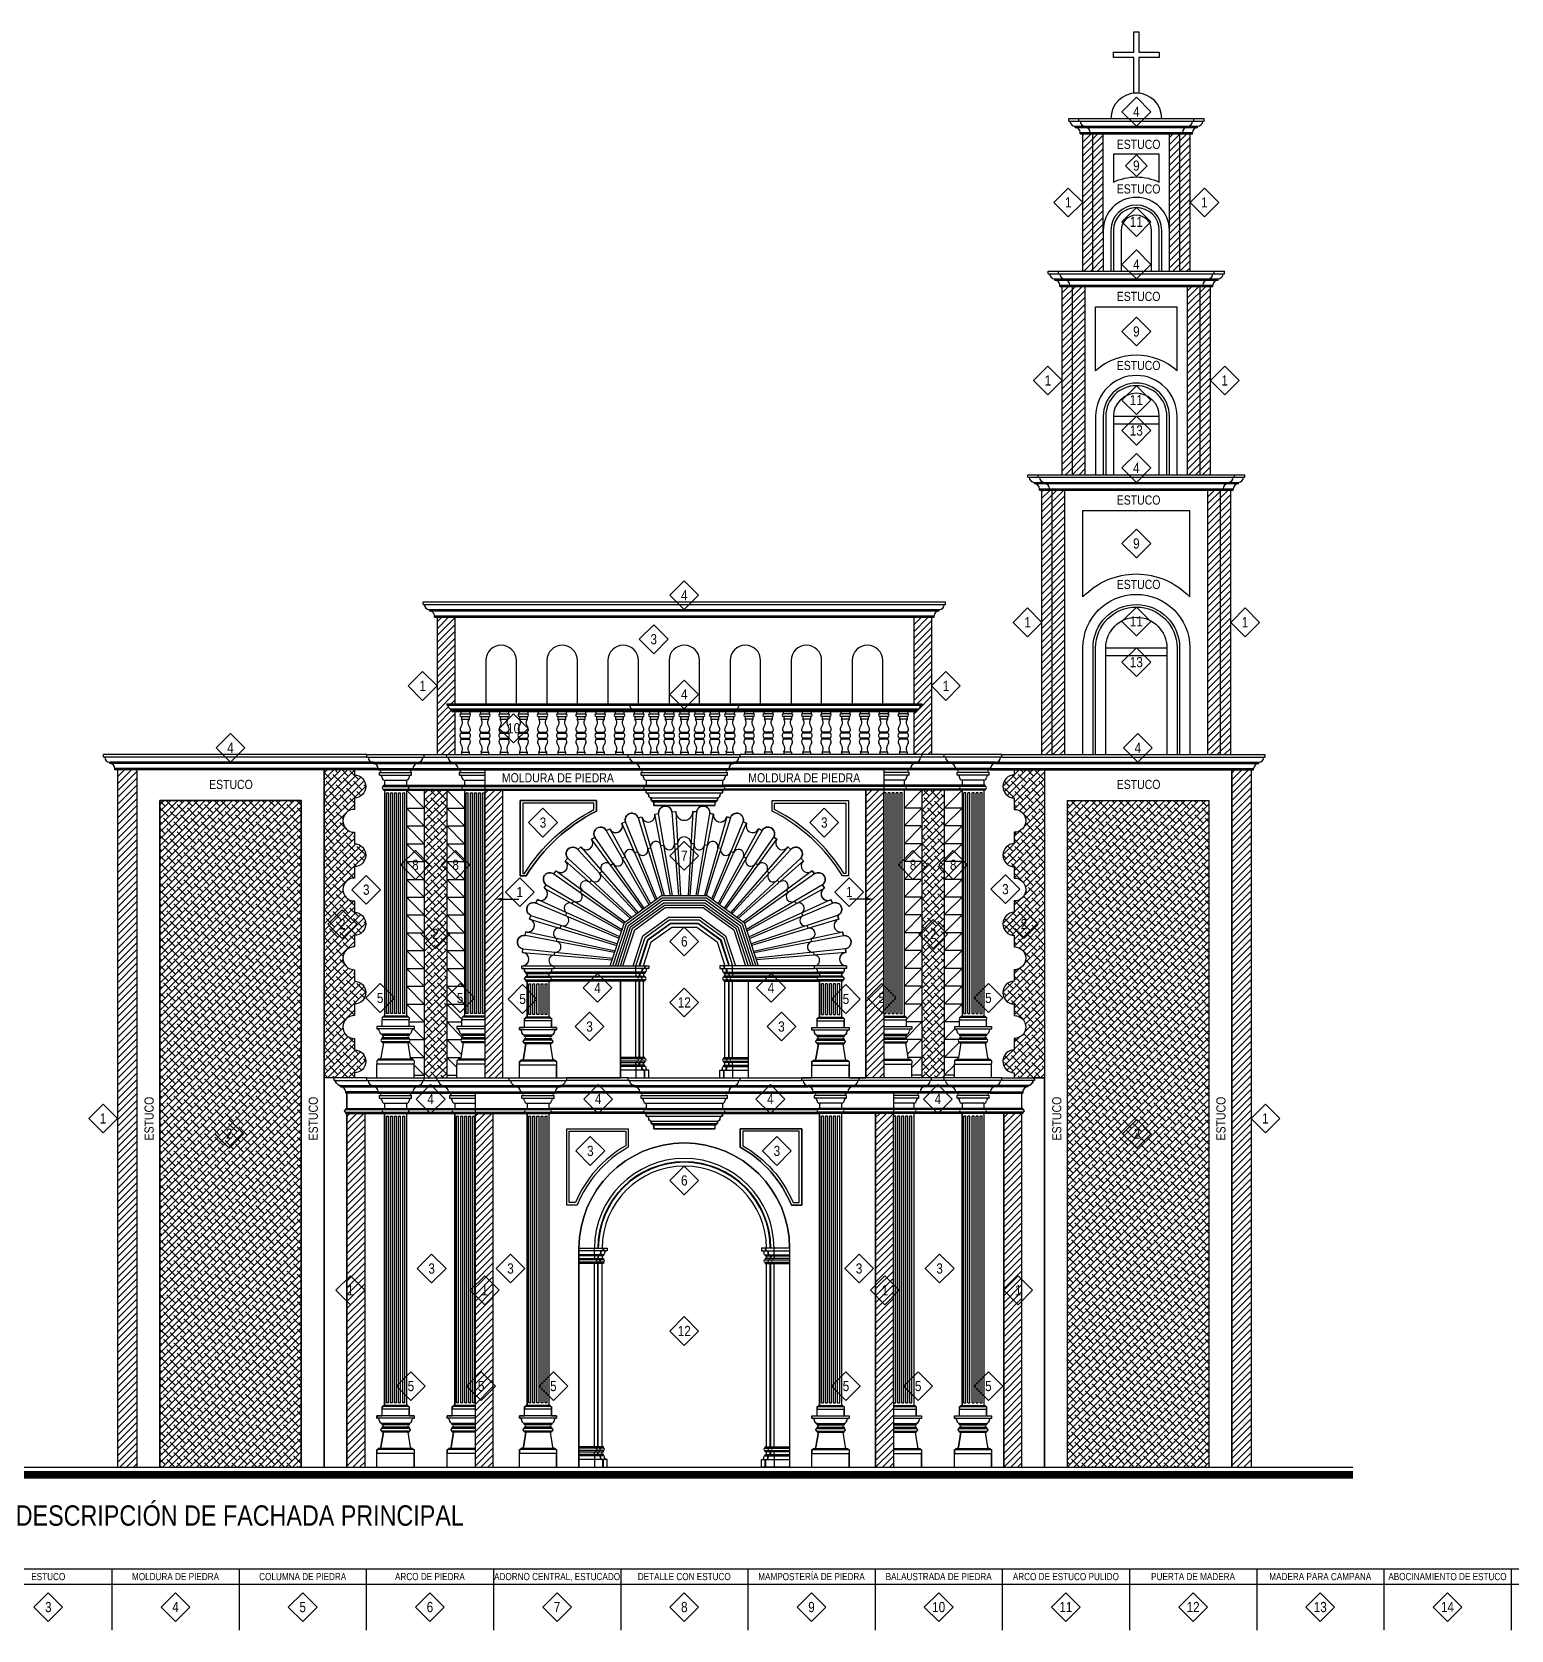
# Model space of a CAD drawing. Header units: millimetres. Extents: x 0 to 273, y 0 to 92.
# Drawn here: x 15.94 to 45.01, y 5.65 to 37.05 of the extents above; entities that cross this region are included whole.
import ezdxf
from ezdxf.enums import TextEntityAlignment as Align

# ---------------------------------------------------------------- set-up
doc = ezdxf.new("R2010")
doc.units = ezdxf.units.MM
for name, color, linetype in [('Areas', 7, 'Continuous'), ('Ashurados', 8, 'Continuous'), ('Texto', 7, 'Continuous'), ('Trazo', 7, 'Continuous')]:
    doc.layers.add(name, color=color, linetype=linetype)
doc.styles.add('style4', font='')
doc.styles.get('style4').set_extended_font_data('DaxCondensed')
pattern_1 = [(45, (-145.71266, -76.9695), (-0.06735192, 0.06735192), []), (135, (-145.71266, -76.9695), (-0.202055763, 0.06735192), [0.238125, -0.142875])]
pattern_2 = [(45, (-83.70991, -69.0885), (-0.06735192, 0.06735192), [])]
pattern_3 = [(45, (-145.71266, -76.9695), (-0.06735192, 0.06735192), [])]

msp = doc.modelspace()

# ---------------------------------------------------------------- texts
at = {"layer": 'Texto', "style": 'style4'}
for s, height, p in [('4', 0.2, (37.648, 35.385)), ('ESTUCO', 0.18, (37.692, 34.752)), ('9', 0.2, (37.648, 34.324)), ('ESTUCO', 0.18, (37.692, 33.876)), ('1', 0.2, (36.31, 33.602)), ('1', 0.2, (38.985, 33.602)), ('11', 0.2, (37.648, 33.219)), ('4', 0.2, (37.648, 32.385)), ('ESTUCO', 0.18, (37.692, 31.764)), ('9', 0.2, (37.648, 31.065)), ('ESTUCO', 0.18, (37.692, 30.407)), ('1', 0.2, (35.91, 30.102)), ('1', 0.2, (39.385, 30.102)), ('11', 0.2, (37.648, 29.719)), ('13', 0.2, (37.648, 29.119)), ('4', 0.2, (37.648, 28.385)), ('ESTUCO', 0.18, (37.692, 27.763)), ('9', 0.2, (37.648, 26.9)), ('4', 0.2, (28.763, 25.885)), ('ESTUCO', 0.18, (37.692, 26.105)), ('1', 0.2, (35.51, 25.352)), ('11', 0.2, (37.648, 25.369)), ('1', 0.2, (39.785, 25.352)), ('3', 0.2, (28.162, 25.018)), ('13', 0.2, (37.648, 24.569)), ('1', 0.2, (23.62, 24.102)), ('1', 0.2, (33.905, 24.102)), ('4', 0.2, (28.763, 23.935)), ('10', 0.2, (25.409, 23.268)), ('4', 0.2, (19.843, 22.885)), ('4', 0.2, (37.678, 22.885)), ('ESTUCO', 0.18, (19.852, 22.175)), ('MOLDURA DE PIEDRA', 0.18, (26.278, 22.306)), ('MOLDURA DE PIEDRA', 0.18, (31.12, 22.306)), ('ESTUCO', 0.18, (37.692, 22.175)), ('3', 0.2, (25.985, 21.416)), ('3', 0.2, (31.514, 21.416)), ('8', 0.2, (23.478, 20.585)), ('8', 0.2, (24.268, 20.585)), ('7', 0.2, (28.763, 20.765)), ('8', 0.2, (33.258, 20.585)), ('8', 0.2, (34.048, 20.585)), ('3', 0.2, (22.512, 20.097)), ('1', 0.2, (25.53, 20.052)), ('1', 0.2, (32.006, 20.052)), ('3', 0.2, (35.074, 20.107)), ('2', 0.2, (22.041, 19.42)), ('2', 0.2, (35.437, 19.42)), ('2', 0.2, (23.873, 19.227)), ('6', 0.2, (28.763, 19.08)), ('2', 0.2, (33.653, 19.227)), ('4', 0.2, (27.058, 18.169)), ('4', 0.2, (30.468, 18.169)), ('5', 0.2, (22.785, 17.97)), ('5', 0.2, (24.355, 17.97)), ('5', 0.2, (25.585, 17.95)), ('12', 0.2, (28.763, 17.882)), ('5', 0.2, (31.94, 17.95)), ('5', 0.2, (32.645, 17.97)), ('5', 0.2, (34.74, 17.97)), ('3', 0.2, (26.901, 17.409)), ('3', 0.2, (30.672, 17.409)), ('4', 0.2, (23.778, 15.985)), ('4', 0.2, (27.07, 15.985)), ('4', 0.2, (30.455, 15.985)), ('4', 0.2, (33.748, 15.985)), ('1', 0.2, (17.34, 15.602)), ('1', 0.2, (40.185, 15.602)), ('2', 0.2, (19.819, 15.302)), ('2', 0.2, (37.659, 15.302)), ('3', 0.2, (26.916, 14.964)), ('3', 0.2, (30.583, 14.964)), ('6', 0.2, (28.763, 14.384)), ('3', 0.2, (23.797, 12.654)), ('3', 0.2, (25.347, 12.654)), ('3', 0.2, (32.198, 12.654)), ('3', 0.2, (33.782, 12.654)), ('1', 0.2, (22.2, 12.227)), ('1', 0.2, (24.84, 12.227)), ('1', 0.2, (32.705, 12.227)), ('1', 0.2, (35.325, 12.227)), ('12', 0.2, (28.763, 11.426)), ('5', 0.2, (23.39, 10.345)), ('5', 0.2, (24.77, 10.345)), ('5', 0.2, (26.19, 10.345)), ('5', 0.2, (31.94, 10.345)), ('5', 0.2, (33.36, 10.345)), ('5', 0.2, (34.74, 10.345)), ('ESTUCO', 0.14, (16.263, 6.63)), ('MOLDURA DE PIEDRA', 0.14, (18.763, 6.63)), ('COLUMNA DE PIEDRA', 0.14, (21.263, 6.63)), ('ARCO DE PIEDRA', 0.14, (23.763, 6.63)), ('ADORNO CENTRAL, ESTUCADO', 0.14, (26.263, 6.63)), ('DETALLE CON ESTUCO', 0.14, (28.763, 6.63)), ('MAMPOSTERÍA DE PIEDRA', 0.14, (31.263, 6.63)), ('BALAUSTRADA DE PIEDRA', 0.14, (33.763, 6.63)), ('ARCO DE ESTUCO PULIDO', 0.14, (36.263, 6.63)), ('PUERTA DE MADERA', 0.14, (38.763, 6.63)), ('MADERA PARA CAMPANA', 0.14, (41.263, 6.63)), ('ABOCINAMIENTO DE ESTUCO', 0.14, (43.763, 6.63)), ('3', 0.2, (16.263, 6.002)), ('4', 0.2, (18.763, 6.002)), ('5', 0.2, (21.263, 6.002)), ('6', 0.2, (23.763, 6.002)), ('7', 0.2, (26.263, 6.002)), ('8', 0.2, (28.763, 6.002)), ('9', 0.2, (31.263, 6.002)), ('10', 0.2, (33.763, 6.002)), ('11', 0.2, (36.263, 6.002)), ('12', 0.2, (38.763, 6.002)), ('13', 0.2, (41.263, 6.002)), ('14', 0.2, (43.763, 6.002))]:
    msp.add_text(s, height=height, dxfattribs=at).set_placement(p, align=Align.CENTER)
for p in [(18.334, 15.7), (21.56, 15.7), (36.174, 15.7), (39.4, 15.7)]:
    msp.add_text('ESTUCO', height=0.18, rotation=90, dxfattribs=at).set_placement(p, align=Align.CENTER)
msp.add_text('DESCRIPCIÓN DE FACHADA PRINCIPAL', height=0.4, dxfattribs=at).set_placement((15.623, 7.7))

# ---------------------------------------------------------------- hatches: boundary and pattern name
at = {"layer": 'Ashurados'}
h = msp.add_hatch(dxfattribs=at)
h.set_pattern_fill('ANSI31', color=4, scale=0.03, style=0)
h.set_pattern_definition(pattern_3)
h.paths.add_polyline_path([(36.793, 35.05), (36.593, 35.05), (36.593, 32.35), (36.793, 32.35)])
h.paths.add_polyline_path([(36.998, 35.05), (36.793, 35.05), (36.793, 32.35), (36.998, 32.35), (36.998, 33.15)])
h = msp.add_hatch(dxfattribs=at)
h.set_pattern_fill('ANSI31', color=4, scale=0.03, style=0)
h.set_pattern_definition(pattern_3)
h.paths.add_polyline_path([(38.503, 35.05), (38.298, 35.05), (38.298, 33.15), (38.298, 32.35), (38.503, 32.35)])
h.paths.add_polyline_path([(38.503, 32.35), (38.703, 32.35), (38.703, 35.05), (38.503, 35.05)])
h = msp.add_hatch(dxfattribs=at)
h.set_pattern_fill('ANSI31', color=4, scale=0.03, style=0)
h.set_pattern_definition(pattern_3)
h.paths.add_polyline_path([(36.193, 28.35), (36.393, 28.35), (36.393, 32.05), (36.193, 32.05)])
h.paths.add_polyline_path([(36.393, 28.35), (36.643, 28.35), (36.643, 32.05), (36.393, 32.05)])
h = msp.add_hatch(dxfattribs=at)
h.set_pattern_fill('ANSI31', color=4, scale=0.03, style=0)
h.set_pattern_definition(pattern_3)
h.paths.add_polyline_path([(38.653, 28.35), (38.903, 28.35), (38.903, 32.05), (38.653, 32.05)])
h.paths.add_polyline_path([(39.103, 32.05), (38.903, 32.05), (38.903, 28.35), (39.103, 28.35)])
h = msp.add_hatch(dxfattribs=at)
h.set_pattern_fill('ANSI31', color=4, scale=0.03, style=0)
h.set_pattern_definition(pattern_3)
h.paths.add_polyline_path([(35.793, 22.85), (35.993, 22.85), (35.993, 28.05), (35.793, 28.05)])
h.paths.add_polyline_path([(35.993, 22.85), (36.243, 22.85), (36.243, 28.05), (35.993, 28.05)])
h = msp.add_hatch(dxfattribs=at)
h.set_pattern_fill('ANSI31', color=4, scale=0.03, style=0)
h.set_pattern_definition(pattern_3)
h.paths.add_polyline_path([(39.303, 28.05), (39.053, 28.05), (39.053, 22.85), (39.303, 22.85)])
h.paths.add_polyline_path([(39.503, 28.05), (39.303, 28.05), (39.303, 22.85), (39.503, 22.85)])
h = msp.add_hatch(dxfattribs=at)
h.set_pattern_fill('ANSI31', color=4, scale=0.03, style=0)
h.set_pattern_definition(pattern_2)
h.paths.add_polyline_path([(24.253, 25.55), (23.903, 25.55), (23.903, 22.85), (24.093, 22.85), (24.253, 22.85), (24.253, 23.7), (24.193, 23.7), (24.193, 23.725), (24.168, 23.725), (24.168, 23.75, -0.414214), (24.13, 23.788, 0.414214), (24.093, 23.825), (24.093, 23.85), (24.253, 23.85)])
h = msp.add_hatch(dxfattribs=at)
h.set_pattern_fill('ANSI31', color=4, scale=0.03, style=0)
h.set_pattern_definition(pattern_2)
h.paths.add_polyline_path([(33.273, 23.85), (33.433, 23.85), (33.433, 23.825, 0.414214), (33.395, 23.788, -0.414214), (33.358, 23.75), (33.358, 23.725), (33.333, 23.725), (33.333, 23.7), (33.273, 23.7), (33.273, 22.85), (33.433, 22.85), (33.623, 22.85), (33.623, 25.55), (33.273, 25.55)])
h = msp.add_hatch(dxfattribs=at)
h.set_pattern_fill('ANSI31', color=4, scale=0.03, style=0)
h.set_pattern_definition(pattern_2)
h.paths.add_polyline_path([(17.623, 8.85), (18.003, 8.85), (18.003, 22.55), (17.623, 22.55)])
h = msp.add_hatch(dxfattribs=at)
h.set_pattern_fill('ANSI38', color=256, scale=0.03, style=0)
h.paths.add_polyline_path([(21.683, 16.5), (21.883, 16.5), (22.278, 16.5), (22.278, 16.6, 1), (22.278, 17.05), (22.278, 17.275, -1), (22.278, 17.725), (22.278, 17.95, 1), (22.278, 18.4), (22.278, 18.625, -1), (22.278, 19.075), (22.278, 19.3, 1), (22.278, 19.75), (22.278, 19.975, -1), (22.278, 20.425), (22.278, 20.65, 1), (22.278, 21.1), (22.278, 21.325, -1), (22.278, 21.775), (22.278, 22, 1), (22.278, 22.45), (22.278, 22.55), (21.683, 22.55)])
h = msp.add_hatch(dxfattribs=at)
h.set_pattern_fill('ANSI38', color=256, scale=0.03, style=0)
h.paths.add_polyline_path([(35.843, 22.55), (35.248, 22.55), (35.248, 22.45, 1), (35.248, 22), (35.248, 21.775, -1), (35.248, 21.325), (35.248, 21.1, 1), (35.248, 20.65), (35.248, 20.425, -1), (35.248, 19.975), (35.248, 19.75, 1), (35.248, 19.3), (35.248, 19.075, -1), (35.248, 18.625), (35.248, 18.4, 1), (35.248, 17.95), (35.248, 17.725, -1), (35.248, 17.275), (35.248, 17.05, 1), (35.248, 16.6), (35.248, 16.5), (35.643, 16.5), (35.843, 16.5)])
h = msp.add_hatch(dxfattribs=at)
h.set_pattern_fill('ANSI31', color=4, scale=0.03, style=0)
h.set_pattern_definition(pattern_2)
h.paths.add_polyline_path([(39.523, 8.85), (39.903, 8.85), (39.903, 22.55), (39.523, 22.55)])
h = msp.add_hatch(dxfattribs=at)
h.set_pattern_fill('ANSI38', color=256, scale=0.03, style=0)
h.set_pattern_definition(pattern_1)
h.paths.add_polyline_path([(24.093, 22.15), (23.653, 22.15), (23.653, 16.5), (23.903, 16.5), (24.093, 16.5)])
h = msp.add_hatch(dxfattribs=at)
h.set_pattern_fill('ANSI31', color=4, scale=0.03, style=0)
h.set_pattern_definition(pattern_2)
h.paths.add_polyline_path([(24.843, 16.5), (25.193, 16.5), (25.193, 22.15), (24.843, 22.15)])
h = msp.add_hatch(dxfattribs=at)
h.set_pattern_fill('ANSI31', color=4, scale=0.03, style=0)
h.set_pattern_definition(pattern_2)
h.paths.add_polyline_path([(32.683, 22.15), (32.333, 22.15), (32.333, 16.5), (32.683, 16.5)])
h = msp.add_hatch(dxfattribs=at)
h.set_pattern_fill('ANSI38', color=256, scale=0.03, style=0)
h.set_pattern_definition(pattern_1)
h.paths.add_polyline_path([(33.873, 22.15), (33.433, 22.15), (33.433, 16.5), (33.623, 16.5), (33.873, 16.5)])
h = msp.add_hatch(dxfattribs=at)
h.set_pattern_fill('ANSI38', color=256, scale=0.03, style=0)
h.set_pattern_definition(pattern_1)
h.paths.add_polyline_path([(21.233, 21.95), (18.453, 21.95), (18.453, 8.85), (21.233, 8.85)])
h = msp.add_hatch(dxfattribs=at)
h.set_pattern_fill('ANSI38', color=256, scale=0.03, style=0)
h.set_pattern_definition(pattern_1)
h.paths.add_polyline_path([(39.073, 21.95), (36.293, 21.95), (36.293, 8.85), (39.073, 8.85)])
h = msp.add_hatch(dxfattribs=at)
h.set_pattern_fill('ANSI31', color=4, scale=0.03, style=0)
h.set_pattern_definition(pattern_2)
h.paths.add_polyline_path([(22.483, 15.8), (22.133, 15.8), (22.133, 8.85), (22.483, 8.85)])
h = msp.add_hatch(dxfattribs=at)
h.set_pattern_fill('ANSI31', color=4, scale=0.03, style=0)
h.set_pattern_definition([(45, (-81.18991, -69.0885), (-0.06735192, 0.06735192), [])])
h.paths.add_polyline_path([(25.003, 15.8), (24.653, 15.8), (24.653, 8.85), (25.003, 8.85)])
h = msp.add_hatch(dxfattribs=at)
h.set_pattern_fill('ANSI31', color=4, scale=0.03, style=0)
h.set_pattern_definition([(45, (-86.22991, -69.0885), (-0.06735192, 0.06735192), [])])
h.paths.add_polyline_path([(32.523, 8.85), (32.873, 8.85), (32.873, 15.8), (32.523, 15.8)])
h = msp.add_hatch(dxfattribs=at)
h.set_pattern_fill('ANSI31', color=4, scale=0.03, style=0)
h.set_pattern_definition(pattern_2)
h.paths.add_polyline_path([(35.043, 8.85), (35.393, 8.85), (35.393, 15.8), (35.043, 15.8)])

# ---------------------------------------------------------------- linework, layer by layer
at = {"layer": 'Areas'}
for points in [[(21.683, 22.55), (18.003, 22.55), (18.003, 8.85), (18.453, 8.85), (18.453, 21.95), (21.233, 21.95), (21.233, 8.85), (21.683, 8.85)], [(36.293, 21.95), (39.073, 21.95), (39.073, 8.85), (39.523, 8.85), (39.523, 22.55), (35.843, 22.55), (35.843, 8.85), (36.293, 8.85)]]:
    msp.add_lwpolyline(points, close=True, dxfattribs=at)
for points in [[(32.333, 22.15), (29.538, 22.15), (29.513, 22.15), (29.513, 22.1, 0.414214), (29.463, 22.05, -0.414214), (29.413, 22), (29.413, 21.95), (29.388, 21.95), (29.388, 21.925), (29.363, 21.925), (29.363, 21.85), (28.163, 21.85), (28.163, 21.925), (28.138, 21.925), (28.138, 21.95), (28.113, 21.95), (28.113, 22, -0.414214), (28.063, 22.05, 0.414214), (28.013, 22.1), (28.013, 22.15), (27.988, 22.15), (25.193, 22.15), (25.193, 16.5), (25.323, 16.5), (25.523, 16.5), (25.523, 16.75), (25.533, 16.75, -0.414214), (25.523, 16.76), (25.523, 16.815, -0.414214), (25.533, 16.825), (25.548, 16.825), (25.548, 16.85), (25.576, 16.85, 0.368824), (25.601, 16.871), (25.648, 17.165), (25.623, 17.165), (25.623, 17.19, -1), (25.623, 17.24), (25.623, 17.265, 1), (25.623, 17.315), (25.623, 17.34, -0.414214), (25.573, 17.39, 0.414214), (25.523, 17.44), (25.523, 17.49), (25.623, 17.49), (25.623, 17.62), (25.633, 17.62, -0.414214), (25.623, 17.63), (25.623, 17.66, -0.414214), (25.633, 17.67), (25.648, 17.67), (25.648, 17.695), (25.673, 17.695), (25.673, 18.4), (25.648, 18.4), (25.648, 18.425, -1), (25.648, 18.475), (25.648, 18.5), (25.673, 18.5), (25.673, 18.55), (25.648, 18.55), (25.648, 18.575, -0.414214), (25.623, 18.6), (25.623, 18.625, 0.414214), (25.598, 18.65), (25.573, 18.65), (25.573, 18.7), (25.584, 18.7, 0.921008), (25.594, 18.961), (25.584, 18.962), (25.592, 19.036, -1), (25.634, 19.295), (25.651, 19.368), (25.668, 19.365, 0.920789), (25.727, 19.619), (25.723, 19.62), (25.748, 19.691, -1), (25.848, 19.933), (25.881, 20.001), (25.9, 19.992, 0.920398), (26.008, 20.23), (26.048, 20.293, -1), (26.2, 20.507), (26.247, 20.565), (26.266, 20.551, 0.919543), (26.42, 20.762), (26.421, 20.761), (26.474, 20.814, -1), (26.669, 20.989), (26.727, 21.036), (26.743, 21.018, 0.918703), (26.939, 21.191), (26.94, 21.19), (27.003, 21.231, -1), (27.23, 21.361), (27.297, 21.395), (27.307, 21.376, 0.917913), (27.537, 21.5), (27.537, 21.501), (27.607, 21.528, -1), (27.856, 21.609), (27.928, 21.628), (27.933, 21.612, 0.917341), (28.186, 21.678), (28.185, 21.684), (28.259, 21.696, -1), (28.519, 21.725), (28.594, 21.73), (28.595, 21.711, 0.894617), (28.93, 21.711), (28.931, 21.73), (29.006, 21.725, -1), (29.266, 21.696), (29.34, 21.684), (29.339, 21.678, 0.917341), (29.592, 21.612), (29.597, 21.628), (29.669, 21.609, -1), (29.918, 21.528), (29.988, 21.501), (29.988, 21.5, 0.917913), (30.218, 21.376), (30.228, 21.395), (30.295, 21.361, -1), (30.522, 21.231), (30.585, 21.19, 0.913274), (30.782, 21.018), (30.798, 21.036), (30.856, 20.989, -1), (31.051, 20.814), (31.104, 20.761, 0.91262), (31.259, 20.551), (31.278, 20.565), (31.325, 20.507, -1), (31.477, 20.293), (31.517, 20.23, 1), (31.644, 20.001), (31.677, 19.933, -1), (31.777, 19.691), (31.802, 19.62), (31.798, 19.619, 0.920789), (31.857, 19.365), (31.874, 19.368), (31.891, 19.295, -1), (31.933, 19.036), (31.941, 18.962), (31.931, 18.961, 0.921008), (31.941, 18.7), (31.953, 18.7), (31.953, 18.65), (31.928, 18.65, 0.414214), (31.903, 18.625), (31.903, 18.6, -0.414214), (31.878, 18.575), (31.878, 18.55), (31.853, 18.55), (31.853, 18.5), (31.878, 18.5), (31.878, 18.475, -1), (31.878, 18.425), (31.878, 18.4), (31.853, 18.4), (31.853, 17.695), (31.878, 17.695), (31.878, 17.67), (31.893, 17.67, -0.414214), (31.903, 17.66), (31.903, 17.63, -0.414214), (31.893, 17.62), (31.903, 17.62), (31.903, 17.49), (32.003, 17.49), (32.003, 17.44, 0.414214), (31.953, 17.39, -0.414214), (31.903, 17.34), (31.903, 17.315, 1), (31.903, 17.265), (31.903, 17.24, -1), (31.903, 17.19), (31.903, 17.165), (31.878, 17.165), (31.924, 16.871, 0.368824), (31.949, 16.85), (31.978, 16.85), (31.978, 16.825), (31.993, 16.825, -0.414214), (32.003, 16.815), (32.003, 16.76, -0.414214), (31.993, 16.75), (32.003, 16.75), (32.003, 16.5), (32.203, 16.5), (32.333, 16.5)], [(27.038, 21.741, 0.138518), (25.652, 20.466), (25.538, 20.466), (25.538, 21.95), (27.038, 21.95)], [(27.038, 21.741, 0.138518), (25.652, 20.466), (25.538, 20.466), (25.538, 21.95), (27.038, 21.95)], [(31.988, 20.466), (31.873, 20.466, 0.138518), (30.488, 21.741), (30.488, 21.95), (31.988, 21.95)], [(31.873, 20.466, 0.138518), (30.488, 21.741), (30.488, 21.95), (31.988, 21.95), (31.988, 20.466)], [(27.508, 18.4), (26.128, 18.4), (26.103, 18.4), (26.103, 17.695), (26.128, 17.695), (26.128, 17.67), (26.153, 17.67), (26.153, 17.63), (26.153, 17.49), (26.253, 17.49), (26.253, 17.44, 0.414214), (26.203, 17.39, -0.414214), (26.153, 17.34), (26.153, 17.315, 1), (26.153, 17.265), (26.153, 17.24, -1), (26.153, 17.19), (26.153, 17.165), (26.128, 17.165), (26.174, 16.871, 0.368824), (26.199, 16.85), (26.228, 16.85), (26.228, 16.825), (26.253, 16.825), (26.253, 16.76), (26.253, 16.5), (26.453, 16.5), (27.508, 16.5)], [(31.273, 17.49), (31.373, 17.49), (31.373, 17.62), (31.373, 17.67), (31.398, 17.67), (31.398, 17.695), (31.423, 17.695), (31.423, 18.4), (31.398, 18.4), (30.018, 18.4), (30.018, 16.5), (31.073, 16.5), (31.273, 16.5), (31.273, 16.75), (31.273, 16.825), (31.298, 16.825), (31.298, 16.85), (31.326, 16.85, 0.368824), (31.351, 16.871), (31.398, 17.165), (31.373, 17.165), (31.373, 17.19, -1), (31.373, 17.24), (31.373, 17.265, 1), (31.373, 17.315), (31.373, 17.34, -0.414214), (31.323, 17.39, 0.414214), (31.273, 17.44)], [(22.108, 15.825, -1), (22.108, 15.875), (22.108, 15.9), (22.133, 15.9), (22.133, 16.2), (22.108, 16.2), (22.108, 16.225, 0.414214), (22.008, 16.325), (22.008, 16.35, -0.414214), (21.908, 16.45), (21.883, 16.45), (21.883, 16.5), (21.683, 16.5), (21.683, 8.85), (22.133, 8.85), (22.133, 15.8), (22.108, 15.8)], [(35.843, 16.5), (35.643, 16.5), (35.643, 16.45), (35.618, 16.45, -0.414214), (35.518, 16.35), (35.518, 16.325, 0.414214), (35.418, 16.225), (35.418, 16.2), (35.393, 16.2), (35.393, 15.9), (35.418, 15.9), (35.418, 15.875, -1), (35.418, 15.825), (35.418, 15.8), (35.393, 15.8), (35.393, 8.85), (35.843, 8.85)], [(22.873, 15.8), (22.848, 15.8), (22.483, 15.8), (22.483, 8.85), (22.723, 8.85), (22.723, 9.12), (22.723, 9.195), (22.748, 9.195), (22.748, 9.22), (22.776, 9.22, 0.368824), (22.801, 9.241), (22.848, 9.535), (22.823, 9.535), (22.823, 9.56, -1), (22.823, 9.61), (22.823, 9.635, 1), (22.823, 9.685), (22.823, 9.71, -0.414214), (22.773, 9.76, 0.414214), (22.723, 9.81), (22.723, 9.86), (22.823, 9.86), (22.823, 9.99), (22.823, 10.04), (22.848, 10.04), (22.848, 10.065), (22.873, 10.065)], [(24.253, 15.8), (24.228, 15.8), (23.328, 15.8), (23.303, 15.8), (23.303, 10.065), (23.328, 10.065), (23.328, 10.04), (23.353, 10.04), (23.353, 10), (23.353, 9.86), (23.453, 9.86), (23.453, 9.81, 0.414214), (23.403, 9.76, -0.414214), (23.353, 9.71), (23.353, 9.685, 1), (23.353, 9.635), (23.353, 9.61, -1), (23.353, 9.56), (23.353, 9.535), (23.328, 9.535), (23.374, 9.241, 0.368824), (23.399, 9.22), (23.428, 9.22), (23.428, 9.195), (23.453, 9.195), (23.453, 9.13), (23.453, 8.85), (24.103, 8.85), (24.103, 9.12), (24.103, 9.195), (24.128, 9.195), (24.128, 9.22), (24.156, 9.22, 0.368824), (24.181, 9.241), (24.228, 9.535), (24.203, 9.535), (24.203, 9.56, -1), (24.203, 9.61), (24.203, 9.635, 1), (24.203, 9.685), (24.203, 9.71, -0.414214), (24.153, 9.76, 0.414214), (24.103, 9.81), (24.103, 9.86), (24.203, 9.86), (24.203, 9.99), (24.203, 10.04), (24.228, 10.04), (24.228, 10.065), (24.253, 10.065)], [(25.673, 15.8), (25.648, 15.8), (25.003, 15.8), (25.003, 8.85), (25.523, 8.85), (25.523, 9.12), (25.523, 9.195), (25.548, 9.195), (25.548, 9.22), (25.576, 9.22, 0.368824), (25.601, 9.241), (25.648, 9.535), (25.623, 9.535), (25.623, 9.56, -1), (25.623, 9.61), (25.623, 9.635, 1), (25.623, 9.685), (25.623, 9.71, -0.414214), (25.573, 9.76, 0.414214), (25.523, 9.81), (25.523, 9.86), (25.623, 9.86), (25.623, 9.99), (25.623, 10.04), (25.648, 10.04), (25.648, 10.065), (25.673, 10.065)], [(30.833, 13.15), (30.833, 8.85), (31.273, 8.85), (31.273, 9.12), (31.273, 9.195), (31.298, 9.195), (31.298, 9.22), (31.326, 9.22, 0.368824), (31.351, 9.241), (31.398, 9.535), (31.373, 9.535), (31.373, 9.56, -1), (31.373, 9.61), (31.373, 9.635, 1), (31.373, 9.685), (31.373, 9.71, -0.414214), (31.323, 9.76, 0.414214), (31.273, 9.81), (31.273, 9.86), (31.373, 9.86), (31.373, 9.99), (31.373, 10.04), (31.398, 10.04), (31.398, 10.065), (31.423, 10.065), (31.423, 15.8), (31.398, 15.8), (29.513, 15.8), (29.513, 15.75, 0.414214), (29.463, 15.7, -0.414214), (29.413, 15.65), (29.413, 15.6), (29.388, 15.6), (29.388, 15.575), (29.363, 15.575), (29.363, 15.5), (28.163, 15.5), (28.163, 15.575), (28.138, 15.575), (28.138, 15.6), (28.113, 15.6), (28.113, 15.65, -0.414214), (28.063, 15.7, 0.414214), (28.013, 15.75), (28.013, 15.8), (27.988, 15.8), (26.128, 15.8), (26.103, 15.8), (26.103, 10.065), (26.128, 10.065), (26.128, 10.04), (26.153, 10.04), (26.153, 10), (26.153, 9.86), (26.253, 9.86), (26.253, 9.81, 0.414214), (26.203, 9.76, -0.414214), (26.153, 9.71), (26.153, 9.685, 1), (26.153, 9.635), (26.153, 9.61, -1), (26.153, 9.56), (26.153, 9.535), (26.128, 9.535), (26.174, 9.241, 0.368824), (26.199, 9.22), (26.228, 9.22), (26.228, 9.195), (26.253, 9.195), (26.253, 9.13), (26.253, 8.85), (26.693, 8.85), (26.693, 13.15, -1)], [(32.523, 15.8), (31.878, 15.8), (31.853, 15.8), (31.853, 10.065), (31.878, 10.065), (31.878, 10.04), (31.903, 10.04), (31.903, 10), (31.903, 9.86), (32.003, 9.86), (32.003, 9.81, 0.414214), (31.953, 9.76, -0.414214), (31.903, 9.71), (31.903, 9.685, 1), (31.903, 9.635), (31.903, 9.61, -1), (31.903, 9.56), (31.903, 9.535), (31.878, 9.535), (31.924, 9.241, 0.368824), (31.949, 9.22), (31.978, 9.22), (31.978, 9.195), (32.003, 9.195), (32.003, 9.13), (32.003, 8.85), (32.523, 8.85)], [(34.223, 15.8), (34.198, 15.8), (33.298, 15.8), (33.273, 15.8), (33.273, 10.065), (33.298, 10.065), (33.298, 10.04), (33.323, 10.04), (33.323, 10), (33.323, 9.86), (33.423, 9.86), (33.423, 9.81, 0.414214), (33.373, 9.76, -0.414214), (33.323, 9.71), (33.323, 9.685, 1), (33.323, 9.635), (33.323, 9.61, -1), (33.323, 9.56), (33.323, 9.535), (33.298, 9.535), (33.344, 9.241, 0.368824), (33.369, 9.22), (33.398, 9.22), (33.398, 9.195), (33.423, 9.195), (33.423, 9.13), (33.423, 8.85), (34.073, 8.85), (34.073, 9.12), (34.073, 9.195), (34.098, 9.195), (34.098, 9.22), (34.126, 9.22, 0.368824), (34.151, 9.241), (34.198, 9.535), (34.173, 9.535), (34.173, 9.56, -1), (34.173, 9.61), (34.173, 9.635, 1), (34.173, 9.685), (34.173, 9.71, -0.414214), (34.123, 9.76, 0.414214), (34.073, 9.81), (34.073, 9.86), (34.173, 9.86), (34.173, 9.99), (34.173, 10.04), (34.198, 10.04), (34.198, 10.065), (34.223, 10.065)], [(35.043, 15.8), (34.678, 15.8), (34.653, 15.8), (34.653, 10.065), (34.678, 10.065), (34.678, 10.04), (34.703, 10.04), (34.703, 10), (34.703, 9.86), (34.803, 9.86), (34.803, 9.81, 0.414214), (34.753, 9.76, -0.414214), (34.703, 9.71), (34.703, 9.685, 1), (34.703, 9.635), (34.703, 9.61, -1), (34.703, 9.56), (34.703, 9.535), (34.678, 9.535), (34.724, 9.241, 0.368824), (34.749, 9.22), (34.778, 9.22), (34.778, 9.195), (34.803, 9.195), (34.803, 9.13), (34.803, 8.85), (35.043, 8.85)], [(26.453, 14), (26.453, 15.5), (27.663, 15.5), (27.663, 15.136, 0.171942), (26.658, 14)], [(29.863, 15.136), (29.863, 15.5), (31.073, 15.5), (31.073, 14), (30.867, 14, 0.171942)]]:
    msp.add_lwpolyline(points, format="xyb", close=True, dxfattribs=at)
at = {"layer": 'Texto'}
for p, q in [((25.207, 20.012), (25.513, 20.012)), ((32.318, 20.012), (32.012, 20.012)), ((10.013, 6.85), (47.513, 6.85)), ((17.513, 6.85), (17.513, 5.65)), ((20.013, 6.85), (20.013, 5.65)), ((22.513, 6.85), (22.513, 5.65)), ((25.013, 6.85), (25.013, 5.65)), ((27.513, 6.85), (27.513, 5.65)), ((30.013, 6.85), (30.013, 5.65)), ((32.513, 6.85), (32.513, 5.65)), ((35.013, 6.85), (35.013, 5.65)), ((37.513, 6.85), (37.513, 5.65)), ((40.013, 6.85), (40.013, 5.65)), ((42.513, 6.85), (42.513, 5.65)), ((45.013, 6.85), (45.013, 5.65)), ((10.013, 6.55), (47.513, 6.55))]:
    msp.add_line(p, q, dxfattribs=at)
for points in [[(37.365, 35.483), (37.648, 35.766), (37.93, 35.483), (37.648, 35.2)], [(37.435, 34.422), (37.648, 34.635), (37.86, 34.422), (37.648, 34.21)], [(36.027, 33.7), (36.31, 33.983), (36.593, 33.7), (36.31, 33.417)], [(38.703, 33.7), (38.985, 33.983), (39.268, 33.7), (38.985, 33.417)], [(37.365, 33.317), (37.648, 33.6), (37.93, 33.317), (37.648, 33.034)], [(37.365, 32.483), (37.648, 32.766), (37.93, 32.483), (37.648, 32.2)], [(37.365, 31.163), (37.648, 31.446), (37.93, 31.163), (37.648, 30.88)], [(35.627, 30.2), (35.91, 30.483), (36.193, 30.2), (35.91, 29.917)], [(39.103, 30.2), (39.385, 30.483), (39.668, 30.2), (39.385, 29.917)], [(37.365, 29.817), (37.648, 30.1), (37.93, 29.817), (37.648, 29.534)], [(37.365, 29.217), (37.648, 29.5), (37.93, 29.217), (37.648, 28.934)], [(37.365, 28.483), (37.648, 28.766), (37.93, 28.483), (37.648, 28.2)], [(37.365, 26.999), (37.648, 27.281), (37.93, 26.999), (37.648, 26.716)], [(28.48, 25.983), (28.763, 26.266), (29.045, 25.983), (28.763, 25.7)], [(37.365, 25.467), (37.648, 25.75), (37.93, 25.467), (37.648, 25.184)], [(35.227, 25.45), (35.51, 25.733), (35.793, 25.45), (35.51, 25.167)], [(39.503, 25.45), (39.785, 25.733), (40.068, 25.45), (39.785, 25.167)], [(27.879, 25.116), (28.162, 25.399), (28.445, 25.116), (28.162, 24.833)], [(37.365, 24.667), (37.648, 24.95), (37.93, 24.667), (37.648, 24.384)], [(23.337, 24.2), (23.62, 24.483), (23.903, 24.2), (23.62, 23.917)], [(28.48, 24.033), (28.763, 24.316), (29.045, 24.033), (28.763, 23.75)], [(33.623, 24.2), (33.905, 24.483), (34.188, 24.2), (33.905, 23.917)], [(25.126, 23.366), (25.409, 23.649), (25.692, 23.366), (25.409, 23.083)], [(19.56, 22.983), (19.843, 23.266), (20.125, 22.983), (19.843, 22.7)], [(37.395, 22.983), (37.678, 23.266), (37.961, 22.983), (37.678, 22.7)], [(25.703, 21.514), (25.985, 21.797), (26.268, 21.514), (25.985, 21.231)], [(31.231, 21.514), (31.514, 21.797), (31.796, 21.514), (31.514, 21.231)], [(28.48, 20.864), (28.763, 21.146), (29.045, 20.864), (28.763, 20.581)], [(23.195, 20.683), (23.478, 20.966), (23.76, 20.683), (23.478, 20.4)], [(23.985, 20.683), (24.268, 20.966), (24.55, 20.683), (24.268, 20.4)], [(32.975, 20.683), (33.258, 20.966), (33.54, 20.683), (33.258, 20.4)], [(33.765, 20.683), (34.048, 20.966), (34.33, 20.683), (34.048, 20.4)], [(22.229, 20.196), (22.512, 20.478), (22.795, 20.196), (22.512, 19.913)], [(25.247, 20.15), (25.53, 20.433), (25.812, 20.15), (25.53, 19.867)], [(31.723, 20.15), (32.006, 20.433), (32.288, 20.15), (32.006, 19.867)], [(34.791, 20.206), (35.074, 20.488), (35.356, 20.206), (35.074, 19.923)], [(21.758, 19.519), (22.041, 19.801), (22.324, 19.519), (22.041, 19.236)], [(35.154, 19.519), (35.437, 19.801), (35.72, 19.519), (35.437, 19.236)], [(23.59, 19.325), (23.873, 19.608), (24.155, 19.325), (23.873, 19.042)], [(33.37, 19.325), (33.653, 19.608), (33.935, 19.325), (33.653, 19.042)], [(28.48, 19.178), (28.763, 19.461), (29.045, 19.178), (28.763, 18.895)], [(26.775, 18.267), (27.058, 18.55), (27.34, 18.267), (27.058, 17.984)], [(30.185, 18.267), (30.468, 18.55), (30.75, 18.267), (30.468, 17.984)], [(22.502, 18.069), (22.785, 18.351), (23.068, 18.069), (22.785, 17.786)], [(24.072, 18.069), (24.355, 18.351), (24.638, 18.069), (24.355, 17.786)], [(25.302, 18.049), (25.585, 18.331), (25.868, 18.049), (25.585, 17.766)], [(28.48, 17.98), (28.763, 18.263), (29.045, 17.98), (28.763, 17.698)], [(31.658, 18.049), (31.94, 18.331), (32.223, 18.049), (31.94, 17.766)], [(32.362, 18.069), (32.645, 18.351), (32.928, 18.069), (32.645, 17.786)], [(34.458, 18.069), (34.74, 18.351), (35.023, 18.069), (34.74, 17.786)], [(26.618, 17.507), (26.901, 17.79), (27.184, 17.507), (26.901, 17.224)], [(30.389, 17.507), (30.672, 17.79), (30.955, 17.507), (30.672, 17.224)], [(23.495, 16.083), (23.778, 16.366), (24.06, 16.083), (23.778, 15.8)], [(26.787, 16.083), (27.07, 16.366), (27.353, 16.083), (27.07, 15.8)], [(30.172, 16.083), (30.455, 16.366), (30.738, 16.083), (30.455, 15.8)], [(33.465, 16.083), (33.748, 16.366), (34.03, 16.083), (33.748, 15.8)], [(17.057, 15.7), (17.34, 15.983), (17.623, 15.7), (17.34, 15.417)], [(39.903, 15.7), (40.185, 15.983), (40.468, 15.7), (40.185, 15.417)], [(19.536, 15.4), (19.819, 15.683), (20.102, 15.4), (19.819, 15.117)], [(37.376, 15.4), (37.659, 15.683), (37.942, 15.4), (37.659, 15.117)], [(26.634, 15.063), (26.916, 15.345), (27.199, 15.063), (26.916, 14.78)], [(30.301, 15.063), (30.583, 15.345), (30.866, 15.063), (30.583, 14.78)], [(28.48, 14.482), (28.763, 14.765), (29.045, 14.482), (28.763, 14.199)], [(23.514, 12.752), (23.797, 13.035), (24.08, 12.752), (23.797, 12.469)], [(25.064, 12.752), (25.347, 13.035), (25.63, 12.752), (25.347, 12.469)], [(31.916, 12.752), (32.198, 13.035), (32.481, 12.752), (32.198, 12.469)], [(33.499, 12.752), (33.782, 13.035), (34.065, 12.752), (33.782, 12.469)], [(21.917, 12.325), (22.2, 12.608), (22.483, 12.325), (22.2, 12.042)], [(24.557, 12.325), (24.84, 12.608), (25.123, 12.325), (24.84, 12.042)], [(32.422, 12.325), (32.705, 12.608), (32.988, 12.325), (32.705, 12.042)], [(35.043, 12.325), (35.325, 12.608), (35.608, 12.325), (35.325, 12.042)], [(28.48, 11.525), (28.763, 11.808), (29.045, 11.525), (28.763, 11.242)], [(23.108, 10.443), (23.39, 10.726), (23.673, 10.443), (23.39, 10.16)], [(24.488, 10.443), (24.77, 10.726), (25.053, 10.443), (24.77, 10.16)], [(25.908, 10.443), (26.19, 10.726), (26.473, 10.443), (26.19, 10.16)], [(31.658, 10.443), (31.94, 10.726), (32.223, 10.443), (31.94, 10.16)], [(33.078, 10.443), (33.36, 10.726), (33.643, 10.443), (33.36, 10.16)], [(34.458, 10.443), (34.74, 10.726), (35.023, 10.443), (34.74, 10.16)], [(15.98, 6.1), (16.263, 6.383), (16.545, 6.1), (16.263, 5.817)], [(18.48, 6.1), (18.763, 6.383), (19.045, 6.1), (18.763, 5.817)], [(20.98, 6.1), (21.263, 6.383), (21.545, 6.1), (21.263, 5.817)], [(23.48, 6.1), (23.763, 6.383), (24.045, 6.1), (23.763, 5.817)], [(25.98, 6.1), (26.263, 6.383), (26.545, 6.1), (26.263, 5.817)], [(28.48, 6.1), (28.763, 6.383), (29.045, 6.1), (28.763, 5.817)], [(30.98, 6.1), (31.263, 6.383), (31.545, 6.1), (31.263, 5.817)], [(33.48, 6.1), (33.763, 6.383), (34.045, 6.1), (33.763, 5.817)], [(35.98, 6.1), (36.263, 6.383), (36.545, 6.1), (36.263, 5.817)], [(38.48, 6.1), (38.763, 6.383), (39.045, 6.1), (38.763, 5.817)], [(40.98, 6.1), (41.263, 6.383), (41.545, 6.1), (41.263, 5.817)], [(43.48, 6.1), (43.763, 6.383), (44.045, 6.1), (43.763, 5.817)]]:
    msp.add_lwpolyline(points, close=True, dxfattribs=at)
for points in [[(25.207, 20.042), (25.207, 19.982), (25.027, 20.012)], [(32.318, 20.042), (32.318, 19.982), (32.498, 20.012)]]:
    msp.add_solid(points, dxfattribs=at)
at = {"layer": 'Trazo', "color": 4}
for p, q in [((36.318, 35.35), (38.978, 35.35)), ((36.318, 35.3), (36.318, 35.35)), ((36.318, 35.3), (38.978, 35.3)), ((36.443, 35.2), (38.853, 35.2)), ((36.443, 35.175), (36.443, 35.2)), ((36.443, 35.175), (38.853, 35.175)), ((36.518, 35.3), (36.518, 35.35)), ((36.643, 35.175), (36.643, 35.2)), ((38.653, 35.175), (38.653, 35.2)), ((38.778, 35.3), (38.778, 35.35)), ((38.853, 35.175), (38.853, 35.2)), ((38.978, 35.3), (38.978, 35.35)), ((36.543, 35.075), (38.753, 35.075)), ((36.543, 35.05), (36.543, 35.075)), ((36.543, 35.05), (38.753, 35.05)), ((36.743, 35.05), (36.743, 35.075)), ((38.553, 35.05), (38.553, 35.075)), ((38.753, 35.05), (38.753, 35.075)), ((35.918, 32.35), (39.378, 32.35)), ((35.918, 32.3), (35.918, 32.35)), ((36.118, 32.3), (36.118, 32.35)), ((39.178, 32.3), (39.178, 32.35)), ((39.378, 32.3), (39.378, 32.35)), ((35.918, 32.3), (39.378, 32.3)), ((36.043, 32.2), (39.253, 32.2)), ((36.043, 32.175), (36.043, 32.2)), ((36.043, 32.175), (39.253, 32.175)), ((36.143, 32.075), (39.153, 32.075)), ((36.143, 32.05), (36.143, 32.075)), ((36.143, 32.05), (39.153, 32.05)), ((36.243, 32.175), (36.243, 32.2)), ((36.343, 32.05), (36.343, 32.075)), ((38.953, 32.05), (38.953, 32.075)), ((39.053, 32.175), (39.053, 32.2)), ((39.153, 32.05), (39.153, 32.075)), ((39.253, 32.175), (39.253, 32.2)), ((35.518, 28.35), (39.778, 28.35)), ((35.518, 28.3), (35.518, 28.35)), ((35.518, 28.3), (39.778, 28.3)), ((35.718, 28.3), (35.718, 28.35)), ((39.578, 28.3), (39.578, 28.35)), ((39.778, 28.3), (39.778, 28.35)), ((35.643, 28.2), (39.653, 28.2)), ((35.643, 28.175), (35.643, 28.2)), ((35.643, 28.175), (39.653, 28.175)), ((35.743, 28.075), (39.553, 28.075)), ((35.743, 28.05), (35.743, 28.075)), ((35.743, 28.05), (39.553, 28.05)), ((35.843, 28.175), (35.843, 28.2)), ((35.943, 28.05), (35.943, 28.075)), ((39.353, 28.05), (39.353, 28.075)), ((39.453, 28.175), (39.453, 28.2)), ((39.553, 28.05), (39.553, 28.075)), ((39.653, 28.175), (39.653, 28.2)), ((23.628, 25.85), (33.898, 25.85)), ((23.628, 25.8), (23.628, 25.85)), ((23.628, 25.8), (33.898, 25.8)), ((33.898, 25.8), (33.898, 25.85)), ((23.753, 25.7), (33.773, 25.7)), ((23.753, 25.675), (23.753, 25.7)), ((23.753, 25.675), (33.773, 25.675)), ((23.853, 25.575), (33.673, 25.575)), ((23.853, 25.55), (23.853, 25.575)), ((23.853, 25.55), (33.673, 25.55)), ((33.673, 25.55), (33.673, 25.575)), ((33.773, 25.675), (33.773, 25.7)), ((24.093, 23.85), (33.433, 23.85)), ((24.093, 23.85), (24.093, 23.825)), ((24.093, 23.825), (33.433, 23.825)), ((24.168, 23.75), (33.358, 23.75)), ((24.168, 23.75), (24.168, 23.725)), ((24.168, 23.725), (33.358, 23.725)), ((24.193, 23.725), (24.193, 23.7)), ((24.193, 23.7), (33.333, 23.7)), ((27.663, 23.85), (27.663, 23.825)), ((27.738, 23.75), (27.738, 23.725)), ((27.763, 23.725), (27.763, 23.7)), ((29.763, 23.725), (29.763, 23.7)), ((29.788, 23.75), (29.788, 23.725)), ((29.863, 23.85), (29.863, 23.825)), ((33.333, 23.725), (33.333, 23.7)), ((33.358, 23.75), (33.358, 23.725)), ((33.433, 23.85), (33.433, 23.825)), ((22.523, 22.85), (17.348, 22.85)), ((17.348, 22.8), (17.348, 22.85)), ((22.523, 22.8), (17.348, 22.8)), ((22.648, 22.7), (17.473, 22.7)), ((17.473, 22.675), (17.473, 22.7)), ((22.648, 22.675), (17.473, 22.675)), ((23.528, 22.7), (24.218, 22.7)), ((23.528, 22.675), (24.218, 22.675)), ((23.653, 22.85), (24.093, 22.85)), ((23.653, 22.8), (24.093, 22.8)), ((24.093, 22.85), (27.663, 22.85)), ((24.093, 22.8), (24.093, 22.85)), ((24.093, 22.8), (27.663, 22.8)), ((24.218, 22.7), (27.788, 22.7)), ((24.218, 22.675), (24.218, 22.7)), ((24.218, 22.675), (27.788, 22.675)), ((33.308, 22.7), (29.738, 22.7)), ((33.308, 22.675), (29.738, 22.675)), ((33.433, 22.85), (29.863, 22.85)), ((33.433, 22.8), (29.863, 22.8)), ((33.308, 22.675), (33.308, 22.7)), ((33.998, 22.7), (33.308, 22.7)), ((33.998, 22.675), (33.308, 22.675)), ((33.433, 22.8), (33.433, 22.85)), ((33.873, 22.85), (33.433, 22.85)), ((33.873, 22.8), (33.433, 22.8)), ((34.878, 22.7), (40.053, 22.7)), ((34.878, 22.675), (40.053, 22.675)), ((35.003, 22.85), (40.178, 22.85)), ((35.003, 22.8), (40.178, 22.8)), ((40.053, 22.675), (40.053, 22.7)), ((40.178, 22.8), (40.178, 22.85)), ((22.748, 22.575), (17.573, 22.575)), ((17.573, 22.55), (17.573, 22.575)), ((22.748, 22.55), (17.573, 22.55)), ((23.428, 22.575), (24.318, 22.575)), ((23.428, 22.55), (24.318, 22.55)), ((24.318, 22.575), (27.888, 22.575)), ((24.318, 22.55), (24.318, 22.575)), ((24.318, 22.55), (27.888, 22.55)), ((33.208, 22.575), (29.638, 22.575)), ((33.208, 22.55), (29.638, 22.55)), ((33.208, 22.55), (33.208, 22.575)), ((34.098, 22.575), (33.208, 22.575)), ((34.098, 22.55), (33.208, 22.55)), ((34.778, 22.575), (39.953, 22.575)), ((34.778, 22.55), (39.953, 22.55)), ((39.953, 22.55), (39.953, 22.575)), ((23.328, 22.25), (24.418, 22.25)), ((23.328, 22.225), (24.418, 22.225)), ((23.328, 22.175), (24.418, 22.175)), ((23.328, 22.15), (24.418, 22.15)), ((24.843, 22.25), (27.988, 22.25)), ((24.843, 22.225), (27.988, 22.225)), ((24.843, 22.175), (27.988, 22.175)), ((24.843, 22.15), (27.988, 22.15)), ((32.683, 22.25), (29.538, 22.25)), ((32.683, 22.225), (29.538, 22.225)), ((32.683, 22.175), (29.538, 22.175)), ((32.683, 22.15), (29.538, 22.15)), ((34.198, 22.25), (33.108, 22.25)), ((34.198, 22.225), (33.108, 22.225)), ((34.198, 22.175), (33.108, 22.175)), ((34.198, 22.15), (33.108, 22.15)), ((21.883, 16.45), (21.883, 16.5)), ((22.523, 16.5), (21.883, 16.5)), ((21.883, 16.45), (22.523, 16.45)), ((22.008, 16.325), (22.008, 16.35)), ((22.008, 16.35), (22.648, 16.35)), ((23.528, 16.35), (24.028, 16.35)), ((23.653, 16.5), (23.903, 16.5)), ((23.653, 16.45), (23.903, 16.45)), ((23.903, 16.5), (25.323, 16.5)), ((23.903, 16.45), (23.903, 16.5)), ((23.903, 16.45), (25.323, 16.45)), ((24.028, 16.35), (25.448, 16.35)), ((24.028, 16.325), (24.028, 16.35)), ((27.788, 16.35), (26.328, 16.35)), ((27.663, 16.5), (26.453, 16.5)), ((27.688, 16.45), (26.453, 16.45)), ((29.738, 16.35), (31.198, 16.35)), ((29.838, 16.45), (31.073, 16.45)), ((29.863, 16.5), (31.073, 16.5)), ((33.498, 16.35), (32.078, 16.35)), ((33.623, 16.5), (32.203, 16.5)), ((33.623, 16.45), (32.203, 16.45)), ((33.498, 16.325), (33.498, 16.35)), ((33.998, 16.35), (33.498, 16.35)), ((33.623, 16.45), (33.623, 16.5)), ((33.873, 16.5), (33.623, 16.5)), ((33.873, 16.45), (33.623, 16.45)), ((35.518, 16.35), (34.878, 16.35)), ((35.003, 16.5), (35.643, 16.5)), ((35.643, 16.45), (35.003, 16.45)), ((35.518, 16.325), (35.518, 16.35)), ((35.643, 16.45), (35.643, 16.5)), ((22.008, 16.325), (22.648, 16.325)), ((22.108, 16.2), (22.108, 16.225)), ((22.748, 16.225), (22.108, 16.225)), ((22.748, 16.2), (22.108, 16.2)), ((23.428, 16.225), (24.128, 16.225)), ((23.428, 16.2), (24.128, 16.2)), ((23.528, 16.325), (24.028, 16.325)), ((24.028, 16.325), (25.448, 16.325)), ((24.128, 16.225), (25.548, 16.225)), ((24.128, 16.2), (24.128, 16.225)), ((24.128, 16.2), (25.548, 16.2)), ((27.888, 16.225), (26.228, 16.225)), ((27.913, 16.2), (26.228, 16.2)), ((27.788, 16.325), (26.328, 16.325)), ((29.613, 16.2), (31.298, 16.2)), ((29.638, 16.225), (31.298, 16.225)), ((29.738, 16.325), (31.198, 16.325)), ((33.398, 16.225), (31.978, 16.225)), ((33.398, 16.2), (31.978, 16.2)), ((33.498, 16.325), (32.078, 16.325)), ((33.398, 16.2), (33.398, 16.225)), ((34.098, 16.225), (33.398, 16.225)), ((34.098, 16.2), (33.398, 16.2)), ((33.998, 16.325), (33.498, 16.325)), ((34.778, 16.225), (35.418, 16.225)), ((34.778, 16.2), (35.418, 16.2)), ((35.518, 16.325), (34.878, 16.325)), ((35.418, 16.2), (35.418, 16.225)), ((22.108, 15.875), (22.108, 15.9)), ((22.108, 15.9), (22.848, 15.9)), ((22.108, 15.875), (22.848, 15.875)), ((22.108, 15.825), (22.108, 15.8)), ((22.108, 15.825), (22.848, 15.825)), ((22.108, 15.8), (22.848, 15.8)), ((23.328, 15.9), (24.228, 15.9)), ((23.328, 15.875), (24.228, 15.875)), ((23.328, 15.825), (24.228, 15.825)), ((23.328, 15.8), (24.228, 15.8)), ((24.653, 15.9), (25.648, 15.9)), ((24.653, 15.875), (25.648, 15.875)), ((24.653, 15.825), (25.648, 15.825)), ((24.653, 15.8), (25.648, 15.8)), ((28.013, 15.9), (26.128, 15.9)), ((27.988, 15.875), (26.128, 15.875)), ((27.988, 15.825), (26.128, 15.825)), ((28.013, 15.8), (26.128, 15.8)), ((29.513, 15.9), (31.398, 15.9)), ((29.513, 15.8), (31.398, 15.8)), ((29.538, 15.875), (31.398, 15.875)), ((29.538, 15.825), (31.398, 15.825)), ((32.873, 15.9), (31.878, 15.9)), ((32.873, 15.875), (31.878, 15.875)), ((32.873, 15.825), (31.878, 15.825)), ((32.873, 15.8), (31.878, 15.8)), ((34.198, 15.9), (33.298, 15.9)), ((34.198, 15.875), (33.298, 15.875)), ((34.198, 15.825), (33.298, 15.825)), ((34.198, 15.8), (33.298, 15.8)), ((35.418, 15.9), (34.678, 15.9)), ((35.418, 15.875), (34.678, 15.875)), ((35.418, 15.825), (34.678, 15.825)), ((35.418, 15.8), (34.678, 15.8)), ((35.418, 15.875), (35.418, 15.9)), ((35.418, 15.825), (35.418, 15.8))]:
    msp.add_line(p, q, dxfattribs=at)
at = {"layer": 'Trazo'}
for p, q in [((36.593, 32.35), (36.593, 35.05)), ((38.703, 32.35), (38.703, 35.05)), ((36.193, 28.35), (36.193, 32.05)), ((39.103, 28.35), (39.103, 32.05)), ((37.198, 29.5), (38.098, 29.5)), ((37.198, 29.35), (38.098, 29.35)), ((35.793, 22.85), (35.793, 28.05)), ((39.503, 22.85), (39.503, 28.05)), ((23.903, 25.55), (23.903, 22.85)), ((33.623, 25.55), (33.623, 22.85)), ((37.048, 24.95), (38.248, 24.95)), ((37.048, 24.8), (38.248, 24.8)), ((24.37, 23.7), (24.37, 23.66)), ((24.377, 23.65), (24.537, 23.65)), ((24.377, 23.6), (24.537, 23.6)), ((24.382, 23.6), (24.382, 23.55)), ((24.382, 23.55), (24.532, 23.55)), ((24.532, 23.6), (24.532, 23.55)), ((24.545, 23.7), (24.545, 23.66)), ((24.755, 23.7), (24.755, 23.66)), ((24.763, 23.65), (24.923, 23.65)), ((24.763, 23.6), (24.923, 23.6)), ((24.768, 23.6), (24.768, 23.55)), ((24.768, 23.55), (24.918, 23.55)), ((24.918, 23.6), (24.918, 23.55)), ((24.93, 23.7), (24.93, 23.66)), ((25.133, 23.7), (25.133, 23.66)), ((25.141, 23.65), (25.301, 23.65)), ((25.141, 23.6), (25.301, 23.6)), ((25.146, 23.6), (25.146, 23.55)), ((25.146, 23.55), (25.296, 23.55)), ((25.296, 23.6), (25.296, 23.55)), ((25.308, 23.7), (25.308, 23.66)), ((25.511, 23.7), (25.511, 23.66)), ((25.519, 23.65), (25.679, 23.65)), ((25.519, 23.6), (25.679, 23.6)), ((25.524, 23.6), (25.524, 23.55)), ((25.524, 23.55), (25.674, 23.55)), ((25.674, 23.6), (25.674, 23.55)), ((25.686, 23.7), (25.686, 23.66)), ((25.889, 23.7), (25.889, 23.66)), ((25.897, 23.65), (26.057, 23.65)), ((25.897, 23.6), (26.057, 23.6)), ((25.902, 23.6), (25.902, 23.55)), ((25.902, 23.55), (26.052, 23.55)), ((26.052, 23.6), (26.052, 23.55)), ((26.064, 23.7), (26.064, 23.66)), ((26.268, 23.7), (26.268, 23.66)), ((26.275, 23.65), (26.435, 23.65)), ((26.275, 23.6), (26.435, 23.6)), ((26.28, 23.6), (26.28, 23.55)), ((26.28, 23.55), (26.43, 23.55)), ((26.43, 23.6), (26.43, 23.55)), ((26.443, 23.7), (26.443, 23.66)), ((26.646, 23.7), (26.646, 23.66)), ((26.653, 23.65), (26.813, 23.65)), ((26.653, 23.6), (26.813, 23.6)), ((26.658, 23.6), (26.658, 23.55)), ((26.658, 23.55), (26.808, 23.55)), ((26.808, 23.6), (26.808, 23.55)), ((26.821, 23.7), (26.821, 23.66)), ((27.024, 23.7), (27.024, 23.66)), ((27.031, 23.65), (27.191, 23.65)), ((27.031, 23.6), (27.191, 23.6)), ((27.036, 23.6), (27.036, 23.55)), ((27.036, 23.55), (27.186, 23.55)), ((27.186, 23.6), (27.186, 23.55)), ((27.199, 23.7), (27.199, 23.66)), ((27.402, 23.7), (27.402, 23.66)), ((27.409, 23.65), (27.569, 23.65)), ((27.409, 23.6), (27.569, 23.6)), ((27.414, 23.6), (27.414, 23.55)), ((27.414, 23.55), (27.564, 23.55)), ((27.564, 23.6), (27.564, 23.55)), ((27.577, 23.7), (27.577, 23.66)), ((27.78, 23.7), (27.78, 23.66)), ((27.788, 23.65), (27.948, 23.65)), ((27.788, 23.6), (27.948, 23.6)), ((27.793, 23.6), (27.793, 23.55)), ((27.793, 23.55), (27.943, 23.55)), ((27.943, 23.6), (27.943, 23.55)), ((27.955, 23.7), (27.955, 23.66)), ((28.078, 23.7), (28.078, 23.66)), ((28.085, 23.65), (28.245, 23.65)), ((28.085, 23.6), (28.245, 23.6)), ((28.09, 23.6), (28.09, 23.55)), ((28.09, 23.55), (28.24, 23.55)), ((28.24, 23.6), (28.24, 23.55)), ((28.253, 23.7), (28.253, 23.66)), ((28.378, 23.7), (28.378, 23.66)), ((28.385, 23.65), (28.545, 23.65)), ((28.385, 23.6), (28.545, 23.6)), ((28.39, 23.6), (28.39, 23.55)), ((28.39, 23.55), (28.54, 23.55)), ((28.54, 23.6), (28.54, 23.55)), ((28.553, 23.7), (28.553, 23.66)), ((28.675, 23.7), (28.675, 23.66)), ((28.683, 23.65), (28.843, 23.65)), ((28.683, 23.6), (28.843, 23.6)), ((28.688, 23.6), (28.688, 23.55)), ((28.688, 23.55), (28.838, 23.55)), ((28.838, 23.6), (28.838, 23.55)), ((28.85, 23.7), (28.85, 23.66)), ((28.973, 23.7), (28.973, 23.66)), ((28.98, 23.65), (29.14, 23.65)), ((28.98, 23.6), (29.14, 23.6)), ((28.985, 23.6), (28.985, 23.55)), ((28.985, 23.55), (29.135, 23.55)), ((29.135, 23.6), (29.135, 23.55)), ((29.148, 23.7), (29.148, 23.66)), ((29.273, 23.7), (29.273, 23.66)), ((29.28, 23.65), (29.44, 23.65)), ((29.28, 23.6), (29.44, 23.6)), ((29.285, 23.6), (29.285, 23.55)), ((29.285, 23.55), (29.435, 23.55)), ((29.435, 23.6), (29.435, 23.55)), ((29.448, 23.7), (29.448, 23.66)), ((29.57, 23.7), (29.57, 23.66)), ((29.578, 23.65), (29.738, 23.65)), ((29.578, 23.6), (29.738, 23.6)), ((29.583, 23.6), (29.583, 23.55)), ((29.583, 23.55), (29.733, 23.55)), ((29.733, 23.6), (29.733, 23.55)), ((29.745, 23.7), (29.745, 23.66)), ((29.948, 23.7), (29.948, 23.66)), ((30.116, 23.65), (29.956, 23.65)), ((30.116, 23.6), (29.956, 23.6)), ((29.961, 23.6), (29.961, 23.55)), ((30.111, 23.55), (29.961, 23.55)), ((30.111, 23.6), (30.111, 23.55)), ((30.123, 23.7), (30.123, 23.66)), ((30.326, 23.7), (30.326, 23.66)), ((30.494, 23.65), (30.334, 23.65)), ((30.494, 23.6), (30.334, 23.6)), ((30.339, 23.6), (30.339, 23.55)), ((30.489, 23.55), (30.339, 23.55)), ((30.489, 23.6), (30.489, 23.55)), ((30.501, 23.7), (30.501, 23.66)), ((30.704, 23.7), (30.704, 23.66)), ((30.872, 23.65), (30.712, 23.65)), ((30.872, 23.6), (30.712, 23.6)), ((30.717, 23.6), (30.717, 23.55)), ((30.867, 23.55), (30.717, 23.55)), ((30.867, 23.6), (30.867, 23.55)), ((30.879, 23.7), (30.879, 23.66)), ((31.083, 23.7), (31.083, 23.66)), ((31.25, 23.65), (31.09, 23.65)), ((31.25, 23.6), (31.09, 23.6)), ((31.095, 23.6), (31.095, 23.55)), ((31.245, 23.55), (31.095, 23.55)), ((31.245, 23.6), (31.245, 23.55)), ((31.258, 23.7), (31.258, 23.66)), ((31.461, 23.7), (31.461, 23.66)), ((31.628, 23.65), (31.468, 23.65)), ((31.628, 23.6), (31.468, 23.6)), ((31.473, 23.6), (31.473, 23.55)), ((31.623, 23.55), (31.473, 23.55)), ((31.623, 23.6), (31.623, 23.55)), ((31.636, 23.7), (31.636, 23.66)), ((31.839, 23.7), (31.839, 23.66)), ((32.006, 23.65), (31.846, 23.65)), ((32.006, 23.6), (31.846, 23.6)), ((31.851, 23.6), (31.851, 23.55)), ((32.001, 23.55), (31.851, 23.55)), ((32.001, 23.6), (32.001, 23.55)), ((32.014, 23.7), (32.014, 23.66)), ((32.217, 23.7), (32.217, 23.66)), ((32.384, 23.65), (32.224, 23.65)), ((32.384, 23.6), (32.224, 23.6)), ((32.229, 23.6), (32.229, 23.55)), ((32.379, 23.55), (32.229, 23.55)), ((32.379, 23.6), (32.379, 23.55)), ((32.392, 23.7), (32.392, 23.66)), ((32.595, 23.7), (32.595, 23.66)), ((32.763, 23.65), (32.603, 23.65)), ((32.763, 23.6), (32.603, 23.6)), ((32.608, 23.6), (32.608, 23.55)), ((32.758, 23.55), (32.608, 23.55)), ((32.758, 23.6), (32.758, 23.55)), ((32.77, 23.7), (32.77, 23.66)), ((32.98, 23.7), (32.98, 23.66)), ((33.148, 23.65), (32.988, 23.65)), ((33.148, 23.6), (32.988, 23.6)), ((32.993, 23.6), (32.993, 23.55)), ((33.143, 23.55), (32.993, 23.55)), ((33.143, 23.6), (33.143, 23.55)), ((33.155, 23.7), (33.155, 23.66)), ((24.377, 23.295), (24.537, 23.295)), ((24.377, 23.275), (24.537, 23.275)), ((24.763, 23.295), (24.923, 23.295)), ((24.763, 23.275), (24.923, 23.275)), ((25.141, 23.295), (25.301, 23.295)), ((25.141, 23.275), (25.301, 23.275)), ((25.519, 23.295), (25.679, 23.295)), ((25.519, 23.275), (25.679, 23.275)), ((25.897, 23.295), (26.057, 23.295)), ((25.897, 23.275), (26.057, 23.275)), ((26.275, 23.295), (26.435, 23.295)), ((26.275, 23.275), (26.435, 23.275)), ((26.653, 23.295), (26.813, 23.295)), ((26.653, 23.275), (26.813, 23.275)), ((27.031, 23.295), (27.191, 23.295)), ((27.031, 23.275), (27.191, 23.275)), ((27.409, 23.295), (27.569, 23.295)), ((27.409, 23.275), (27.569, 23.275)), ((27.788, 23.295), (27.948, 23.295)), ((27.788, 23.275), (27.948, 23.275)), ((28.085, 23.295), (28.245, 23.295)), ((28.085, 23.275), (28.245, 23.275)), ((28.385, 23.295), (28.545, 23.295)), ((28.385, 23.275), (28.545, 23.275)), ((28.683, 23.295), (28.843, 23.295)), ((28.683, 23.275), (28.843, 23.275)), ((28.98, 23.295), (29.14, 23.295)), ((28.98, 23.275), (29.14, 23.275)), ((29.28, 23.295), (29.44, 23.295)), ((29.28, 23.275), (29.44, 23.275)), ((29.578, 23.295), (29.738, 23.295)), ((29.578, 23.275), (29.738, 23.275)), ((30.116, 23.295), (29.956, 23.295)), ((30.116, 23.275), (29.956, 23.275)), ((30.494, 23.295), (30.334, 23.295)), ((30.494, 23.275), (30.334, 23.275)), ((30.872, 23.295), (30.712, 23.295)), ((30.872, 23.275), (30.712, 23.275)), ((31.25, 23.295), (31.09, 23.295)), ((31.25, 23.275), (31.09, 23.275)), ((31.628, 23.295), (31.468, 23.295)), ((31.628, 23.275), (31.468, 23.275)), ((32.006, 23.295), (31.846, 23.295)), ((32.006, 23.275), (31.846, 23.275)), ((32.384, 23.295), (32.224, 23.295)), ((32.384, 23.275), (32.224, 23.275)), ((32.763, 23.295), (32.603, 23.295)), ((32.763, 23.275), (32.603, 23.275)), ((33.148, 23.295), (32.988, 23.295)), ((33.148, 23.275), (32.988, 23.275)), ((24.377, 23.175), (24.537, 23.175)), ((24.377, 23.155), (24.537, 23.155)), ((24.763, 23.175), (24.923, 23.175)), ((24.763, 23.155), (24.923, 23.155)), ((25.141, 23.175), (25.301, 23.175)), ((25.141, 23.155), (25.301, 23.155)), ((25.519, 23.175), (25.679, 23.175)), ((25.519, 23.155), (25.679, 23.155)), ((25.897, 23.175), (26.057, 23.175)), ((25.897, 23.155), (26.057, 23.155)), ((26.275, 23.175), (26.435, 23.175)), ((26.275, 23.155), (26.435, 23.155)), ((26.653, 23.175), (26.813, 23.175)), ((26.653, 23.155), (26.813, 23.155)), ((27.031, 23.175), (27.191, 23.175)), ((27.031, 23.155), (27.191, 23.155)), ((27.409, 23.175), (27.569, 23.175)), ((27.409, 23.155), (27.569, 23.155)), ((27.788, 23.175), (27.948, 23.175)), ((27.788, 23.155), (27.948, 23.155)), ((28.085, 23.175), (28.245, 23.175)), ((28.085, 23.155), (28.245, 23.155)), ((28.385, 23.175), (28.545, 23.175)), ((28.385, 23.155), (28.545, 23.155)), ((28.683, 23.175), (28.843, 23.175)), ((28.683, 23.155), (28.843, 23.155)), ((28.98, 23.175), (29.14, 23.175)), ((28.98, 23.155), (29.14, 23.155)), ((29.28, 23.175), (29.44, 23.175)), ((29.28, 23.155), (29.44, 23.155)), ((29.578, 23.175), (29.738, 23.175)), ((29.578, 23.155), (29.738, 23.155)), ((30.116, 23.175), (29.956, 23.175)), ((30.116, 23.155), (29.956, 23.155)), ((30.494, 23.175), (30.334, 23.175)), ((30.494, 23.155), (30.334, 23.155)), ((30.872, 23.175), (30.712, 23.175)), ((30.872, 23.155), (30.712, 23.155)), ((31.25, 23.175), (31.09, 23.175)), ((31.25, 23.155), (31.09, 23.155)), ((31.628, 23.175), (31.468, 23.175)), ((31.628, 23.155), (31.468, 23.155)), ((32.006, 23.175), (31.846, 23.175)), ((32.006, 23.155), (31.846, 23.155)), ((32.384, 23.175), (32.224, 23.175)), ((32.384, 23.155), (32.224, 23.155)), ((32.763, 23.175), (32.603, 23.175)), ((32.763, 23.155), (32.603, 23.155)), ((33.148, 23.175), (32.988, 23.175)), ((33.148, 23.155), (32.988, 23.155)), ((22.523, 22.85), (23.653, 22.85)), ((22.523, 22.8), (22.523, 22.85)), ((22.523, 22.8), (23.653, 22.8)), ((22.648, 22.7), (23.528, 22.7)), ((22.648, 22.675), (22.648, 22.7)), ((22.648, 22.675), (23.528, 22.675)), ((23.528, 22.675), (23.528, 22.7)), ((23.653, 22.8), (23.653, 22.85)), ((24.382, 22.9), (24.532, 22.9)), ((24.382, 22.9), (24.382, 22.85)), ((24.382, 22.85), (24.532, 22.85)), ((24.532, 22.9), (24.532, 22.85)), ((24.768, 22.9), (24.918, 22.9)), ((24.768, 22.9), (24.768, 22.85)), ((24.768, 22.85), (24.918, 22.85)), ((24.918, 22.9), (24.918, 22.85)), ((25.146, 22.9), (25.296, 22.9)), ((25.146, 22.9), (25.146, 22.85)), ((25.146, 22.85), (25.296, 22.85)), ((25.296, 22.9), (25.296, 22.85)), ((25.524, 22.9), (25.674, 22.9)), ((25.524, 22.9), (25.524, 22.85)), ((25.524, 22.85), (25.674, 22.85)), ((25.674, 22.9), (25.674, 22.85)), ((25.902, 22.9), (26.052, 22.9)), ((25.902, 22.9), (25.902, 22.85)), ((25.902, 22.85), (26.052, 22.85)), ((26.052, 22.9), (26.052, 22.85)), ((26.28, 22.9), (26.43, 22.9)), ((26.28, 22.9), (26.28, 22.85)), ((26.28, 22.85), (26.43, 22.85)), ((26.43, 22.9), (26.43, 22.85)), ((26.658, 22.9), (26.808, 22.9)), ((26.658, 22.9), (26.658, 22.85)), ((26.658, 22.85), (26.808, 22.85)), ((26.808, 22.9), (26.808, 22.85)), ((27.036, 22.9), (27.186, 22.9)), ((27.036, 22.9), (27.036, 22.85)), ((27.036, 22.85), (27.186, 22.85)), ((27.186, 22.9), (27.186, 22.85)), ((27.414, 22.9), (27.564, 22.9)), ((27.414, 22.9), (27.414, 22.85)), ((27.414, 22.85), (27.564, 22.85)), ((27.564, 22.9), (27.564, 22.85)), ((27.663, 22.85), (29.863, 22.85)), ((27.663, 22.8), (27.663, 22.85)), ((27.663, 22.8), (29.863, 22.8)), ((27.788, 22.7), (29.738, 22.7)), ((27.788, 22.675), (27.788, 22.7)), ((27.788, 22.675), (29.738, 22.675)), ((27.793, 22.9), (27.943, 22.9)), ((27.793, 22.9), (27.793, 22.85)), ((27.793, 22.85), (27.943, 22.85)), ((27.943, 22.9), (27.943, 22.85)), ((28.09, 22.9), (28.24, 22.9)), ((28.09, 22.9), (28.09, 22.85)), ((28.09, 22.85), (28.24, 22.85)), ((28.24, 22.9), (28.24, 22.85)), ((28.39, 22.9), (28.54, 22.9)), ((28.39, 22.9), (28.39, 22.85)), ((28.39, 22.85), (28.54, 22.85)), ((28.54, 22.9), (28.54, 22.85)), ((28.688, 22.9), (28.838, 22.9)), ((28.688, 22.9), (28.688, 22.85)), ((28.688, 22.85), (28.838, 22.85)), ((28.838, 22.9), (28.838, 22.85)), ((28.985, 22.9), (29.135, 22.9)), ((28.985, 22.9), (28.985, 22.85)), ((28.985, 22.85), (29.135, 22.85)), ((29.135, 22.9), (29.135, 22.85)), ((29.285, 22.9), (29.435, 22.9)), ((29.285, 22.9), (29.285, 22.85)), ((29.285, 22.85), (29.435, 22.85)), ((29.435, 22.9), (29.435, 22.85)), ((29.583, 22.9), (29.733, 22.9)), ((29.583, 22.9), (29.583, 22.85)), ((29.583, 22.85), (29.733, 22.85)), ((29.733, 22.9), (29.733, 22.85)), ((29.738, 22.675), (29.738, 22.7)), ((29.863, 22.8), (29.863, 22.85)), ((30.111, 22.9), (29.961, 22.9)), ((29.961, 22.9), (29.961, 22.85)), ((30.111, 22.85), (29.961, 22.85)), ((30.111, 22.9), (30.111, 22.85)), ((30.489, 22.9), (30.339, 22.9)), ((30.339, 22.9), (30.339, 22.85)), ((30.489, 22.85), (30.339, 22.85)), ((30.489, 22.9), (30.489, 22.85)), ((30.867, 22.9), (30.717, 22.9)), ((30.717, 22.9), (30.717, 22.85)), ((30.867, 22.85), (30.717, 22.85)), ((30.867, 22.9), (30.867, 22.85)), ((31.245, 22.9), (31.095, 22.9)), ((31.095, 22.9), (31.095, 22.85)), ((31.245, 22.85), (31.095, 22.85)), ((31.245, 22.9), (31.245, 22.85)), ((31.623, 22.9), (31.473, 22.9)), ((31.473, 22.9), (31.473, 22.85)), ((31.623, 22.85), (31.473, 22.85)), ((31.623, 22.9), (31.623, 22.85)), ((32.001, 22.9), (31.851, 22.9)), ((31.851, 22.9), (31.851, 22.85)), ((32.001, 22.85), (31.851, 22.85)), ((32.001, 22.9), (32.001, 22.85)), ((32.379, 22.9), (32.229, 22.9)), ((32.229, 22.9), (32.229, 22.85)), ((32.379, 22.85), (32.229, 22.85)), ((32.379, 22.9), (32.379, 22.85)), ((32.758, 22.9), (32.608, 22.9)), ((32.608, 22.9), (32.608, 22.85)), ((32.758, 22.85), (32.608, 22.85)), ((32.758, 22.9), (32.758, 22.85)), ((33.143, 22.9), (32.993, 22.9)), ((32.993, 22.9), (32.993, 22.85)), ((33.143, 22.85), (32.993, 22.85)), ((33.143, 22.9), (33.143, 22.85)), ((35.003, 22.85), (33.873, 22.85)), ((33.873, 22.8), (33.873, 22.85)), ((35.003, 22.8), (33.873, 22.8)), ((34.878, 22.7), (33.998, 22.7)), ((33.998, 22.675), (33.998, 22.7)), ((34.878, 22.675), (33.998, 22.675)), ((34.878, 22.675), (34.878, 22.7)), ((35.003, 22.8), (35.003, 22.85)), ((17.623, 22.55), (17.623, 8.85)), ((22.748, 22.575), (23.428, 22.575)), ((22.748, 22.55), (22.748, 22.575)), ((22.748, 22.55), (23.428, 22.55)), ((22.773, 22.5), (23.403, 22.5)), ((22.773, 22.45), (22.773, 22.5)), ((22.773, 22.45), (23.403, 22.45)), ((22.873, 22.35), (23.303, 22.35)), ((22.873, 22.35), (22.873, 22.25)), ((23.303, 22.35), (23.303, 22.25)), ((23.403, 22.45), (23.403, 22.5)), ((23.428, 22.55), (23.428, 22.575)), ((24.343, 22.5), (24.843, 22.5)), ((24.343, 22.45), (24.343, 22.5)), ((24.343, 22.45), (24.843, 22.45)), ((24.443, 22.35), (24.843, 22.35)), ((24.443, 22.35), (24.443, 22.25)), ((24.843, 22.55), (24.843, 16.5)), ((27.888, 22.575), (29.638, 22.575)), ((27.888, 22.55), (27.888, 22.575)), ((27.888, 22.55), (29.638, 22.55)), ((27.913, 22.5), (29.613, 22.5)), ((27.913, 22.45), (27.913, 22.5)), ((27.913, 22.45), (29.613, 22.45)), ((28.013, 22.35), (29.513, 22.35)), ((28.013, 22.35), (28.013, 22.25)), ((29.513, 22.35), (29.513, 22.25)), ((29.613, 22.45), (29.613, 22.5)), ((29.638, 22.55), (29.638, 22.575)), ((32.683, 22.55), (32.683, 16.5)), ((33.183, 22.5), (32.683, 22.5)), ((33.183, 22.45), (32.683, 22.45)), ((33.083, 22.35), (32.683, 22.35)), ((33.083, 22.35), (33.083, 22.25)), ((33.183, 22.45), (33.183, 22.5)), ((34.778, 22.575), (34.098, 22.575)), ((34.098, 22.55), (34.098, 22.575)), ((34.778, 22.55), (34.098, 22.55)), ((34.753, 22.5), (34.123, 22.5)), ((34.123, 22.45), (34.123, 22.5)), ((34.753, 22.45), (34.123, 22.45)), ((34.653, 22.35), (34.223, 22.35)), ((34.223, 22.35), (34.223, 22.25)), ((34.653, 22.35), (34.653, 22.25)), ((34.753, 22.45), (34.753, 22.5)), ((34.778, 22.55), (34.778, 22.575)), ((39.903, 22.55), (39.903, 8.85)), ((22.848, 22.25), (23.328, 22.25)), ((22.848, 22.225), (22.848, 22.25)), ((22.848, 22.225), (23.328, 22.225)), ((22.848, 22.175), (23.328, 22.175)), ((22.848, 22.175), (22.848, 22.15)), ((22.848, 22.15), (23.328, 22.15)), ((22.873, 22.15), (22.873, 17.715)), ((22.908, 22.1), (22.948, 22.1)), ((22.908, 17.765), (22.908, 22.1)), ((22.948, 17.765), (22.948, 22.1)), ((22.988, 22.1), (23.028, 22.1)), ((22.988, 17.765), (22.988, 22.1)), ((23.028, 17.765), (23.028, 22.1)), ((23.068, 22.1), (23.108, 22.1)), ((23.068, 17.765), (23.068, 22.1)), ((23.108, 17.765), (23.108, 22.1)), ((23.148, 22.1), (23.188, 22.1)), ((23.148, 17.765), (23.148, 22.1)), ((23.188, 17.765), (23.188, 22.1)), ((23.228, 22.1), (23.268, 22.1)), ((23.228, 17.765), (23.228, 22.1)), ((23.268, 17.765), (23.268, 22.1)), ((23.303, 22.15), (23.303, 17.715)), ((23.328, 22.225), (23.328, 22.25)), ((23.328, 22.175), (23.328, 22.15)), ((24.418, 22.25), (24.843, 22.25)), ((24.418, 22.225), (24.418, 22.25)), ((24.418, 22.225), (24.843, 22.225)), ((24.418, 22.175), (24.843, 22.175)), ((24.418, 22.175), (24.418, 22.15)), ((24.418, 22.15), (24.843, 22.15)), ((24.443, 22.15), (24.443, 17.715)), ((24.478, 22.1), (24.518, 22.1)), ((24.478, 17.765), (24.478, 22.1)), ((24.518, 17.765), (24.518, 22.1)), ((24.558, 22.1), (24.598, 22.1)), ((24.558, 17.765), (24.558, 22.1)), ((24.598, 17.765), (24.598, 22.1)), ((24.638, 22.1), (24.678, 22.1)), ((24.638, 17.765), (24.638, 22.1)), ((24.678, 17.765), (24.678, 22.1)), ((24.718, 22.1), (24.758, 22.1)), ((24.718, 17.765), (24.718, 22.1)), ((24.758, 17.765), (24.758, 22.1)), ((24.798, 22.1), (24.838, 22.1)), ((24.798, 17.765), (24.798, 22.1)), ((24.838, 17.765), (24.838, 22.1)), ((27.988, 22.25), (29.538, 22.25)), ((27.988, 22.225), (27.988, 22.25)), ((27.988, 22.225), (29.538, 22.225)), ((27.988, 22.175), (29.538, 22.175)), ((27.988, 22.175), (27.988, 22.15)), ((27.988, 22.15), (29.513, 22.15)), ((28.013, 22.15), (29.538, 22.15)), ((28.013, 22.1), (28.013, 22.15)), ((28.013, 22.1), (29.513, 22.1)), ((28.113, 22), (29.413, 22)), ((28.113, 22), (28.113, 21.95)), ((29.413, 22), (29.413, 21.95)), ((29.513, 22.1), (29.513, 22.15)), ((29.538, 22.225), (29.538, 22.25)), ((29.538, 22.175), (29.538, 22.15)), ((33.108, 22.25), (32.683, 22.25)), ((33.108, 22.225), (32.683, 22.225)), ((33.108, 22.175), (32.683, 22.175)), ((33.108, 22.15), (32.683, 22.15)), ((32.728, 22.1), (32.688, 22.1)), ((32.688, 17.765), (32.688, 22.1)), ((32.728, 17.765), (32.728, 22.1)), ((32.808, 22.1), (32.768, 22.1)), ((32.768, 17.765), (32.768, 22.1)), ((32.808, 17.765), (32.808, 22.1)), ((32.888, 22.1), (32.848, 22.1)), ((32.848, 17.765), (32.848, 22.1)), ((32.888, 17.765), (32.888, 22.1)), ((32.968, 22.1), (32.928, 22.1)), ((32.928, 17.765), (32.928, 22.1)), ((32.968, 17.765), (32.968, 22.1)), ((33.048, 22.1), (33.008, 22.1)), ((33.008, 17.765), (33.008, 22.1)), ((33.048, 17.765), (33.048, 22.1)), ((33.083, 22.15), (33.083, 17.715)), ((33.108, 22.225), (33.108, 22.25)), ((33.108, 22.175), (33.108, 22.15)), ((34.678, 22.25), (34.198, 22.25)), ((34.198, 22.225), (34.198, 22.25)), ((34.678, 22.225), (34.198, 22.225)), ((34.678, 22.175), (34.198, 22.175)), ((34.198, 22.175), (34.198, 22.15)), ((34.678, 22.15), (34.198, 22.15)), ((34.223, 22.15), (34.223, 17.715)), ((34.298, 22.1), (34.258, 22.1)), ((34.258, 17.765), (34.258, 22.1)), ((34.298, 17.765), (34.298, 22.1)), ((34.378, 22.1), (34.338, 22.1)), ((34.338, 17.765), (34.338, 22.1)), ((34.378, 17.765), (34.378, 22.1)), ((34.458, 22.1), (34.418, 22.1)), ((34.418, 17.765), (34.418, 22.1)), ((34.458, 17.765), (34.458, 22.1)), ((34.538, 22.1), (34.498, 22.1)), ((34.498, 17.765), (34.498, 22.1)), ((34.538, 17.765), (34.538, 22.1)), ((34.618, 22.1), (34.578, 22.1)), ((34.578, 17.765), (34.578, 22.1)), ((34.618, 17.765), (34.618, 22.1)), ((34.653, 22.15), (34.653, 17.715)), ((34.678, 22.225), (34.678, 22.25)), ((34.678, 22.175), (34.678, 22.15)), ((28.113, 21.95), (29.413, 21.95)), ((28.138, 21.95), (28.138, 21.925)), ((28.138, 21.925), (29.388, 21.925)), ((28.163, 21.925), (28.163, 21.85)), ((28.163, 21.85), (29.363, 21.85)), ((28.185, 21.684), (28.259, 21.696)), ((28.494, 20.084), (28.185, 21.684)), ((28.53, 20.084), (28.259, 21.696)), ((28.519, 21.725), (28.594, 21.73)), ((28.519, 21.725), (28.651, 20.084)), ((28.594, 21.73), (28.686, 20.084)), ((28.931, 21.73), (28.839, 20.084)), ((29.006, 21.725), (28.874, 20.084)), ((29.006, 21.725), (28.931, 21.73)), ((28.995, 20.084), (29.266, 21.696)), ((29.031, 20.084), (29.34, 21.684)), ((29.34, 21.684), (29.266, 21.696)), ((29.363, 21.925), (29.363, 21.85)), ((29.388, 21.95), (29.388, 21.925)), ((27.23, 21.361), (27.297, 21.395)), ((27.23, 21.361), (28.068, 19.906)), ((27.297, 21.395), (28.096, 19.926)), ((27.537, 21.501), (27.607, 21.528)), ((28.195, 19.998), (27.537, 21.501)), ((28.223, 20.019), (27.607, 21.528)), ((27.856, 21.609), (27.928, 21.628)), ((27.856, 21.609), (28.331, 20.084)), ((27.928, 21.628), (28.368, 20.084)), ((29.597, 21.628), (29.157, 20.084)), ((29.669, 21.609), (29.194, 20.084)), ((29.302, 20.019), (29.918, 21.528)), ((29.33, 19.998), (29.988, 21.501)), ((30.228, 21.395), (29.429, 19.926)), ((30.295, 21.361), (29.457, 19.906)), ((29.669, 21.609), (29.597, 21.628)), ((29.988, 21.501), (29.918, 21.528)), ((30.295, 21.361), (30.228, 21.395)), ((26.94, 21.19), (27.003, 21.231)), ((27.945, 19.817), (26.94, 21.19)), ((27.972, 19.836), (27.003, 21.231)), ((28.305, 21.065), (28.363, 21.074)), ((28.57, 21.097), (28.629, 21.1)), ((28.955, 21.097), (28.896, 21.1)), ((29.22, 21.065), (29.162, 21.074)), ((29.553, 19.836), (30.522, 21.231)), ((29.58, 19.817), (30.585, 21.19)), ((30.585, 21.19), (30.522, 21.231)), ((26.421, 20.761), (26.474, 20.814)), ((27.698, 19.637), (26.421, 20.761)), ((27.726, 19.657), (26.474, 20.814)), ((26.669, 20.989), (26.727, 21.036)), ((26.669, 20.989), (27.823, 19.728)), ((26.727, 21.036), (27.85, 19.748)), ((27.545, 20.814), (27.598, 20.841)), ((27.79, 20.923), (27.845, 20.944)), ((28.044, 21.007), (28.101, 21.022)), ((29.481, 21.007), (29.424, 21.022)), ((30.798, 21.036), (29.675, 19.748)), ((29.735, 20.923), (29.68, 20.944)), ((30.856, 20.989), (29.702, 19.728)), ((29.799, 19.657), (31.051, 20.814)), ((29.827, 19.637), (31.104, 20.761)), ((29.98, 20.814), (29.927, 20.841)), ((30.856, 20.989), (30.798, 21.036)), ((31.104, 20.761), (31.051, 20.814)), ((26.2, 20.507), (26.247, 20.565)), ((26.2, 20.507), (27.579, 19.535)), ((26.247, 20.565), (27.597, 19.564)), ((27.095, 20.524), (27.142, 20.56)), ((27.313, 20.681), (27.363, 20.712)), ((31.278, 20.565), (29.928, 19.564)), ((31.325, 20.507), (29.946, 19.535)), ((30.212, 20.681), (30.162, 20.712)), ((30.43, 20.524), (30.383, 20.56)), ((31.325, 20.507), (31.278, 20.565)), ((26.008, 20.23), (26.048, 20.293)), ((26.008, 20.23), (27.53, 19.385)), ((26.048, 20.293), (27.541, 19.417)), ((26.715, 20.143), (26.753, 20.19)), ((26.895, 20.344), (26.938, 20.386)), ((31.477, 20.293), (29.984, 19.417)), ((31.517, 20.23), (29.995, 19.385)), ((30.63, 20.344), (30.587, 20.386)), ((30.81, 20.143), (30.772, 20.19)), ((31.517, 20.23), (31.477, 20.293)), ((25.848, 19.933), (25.881, 20.001)), ((27.483, 19.241), (25.848, 19.933)), ((27.494, 19.273), (25.881, 20.001)), ((26.559, 19.924), (26.592, 19.974)), ((30.031, 19.273), (31.644, 20.001)), ((30.042, 19.241), (31.677, 19.933)), ((30.966, 19.924), (30.933, 19.974)), ((31.677, 19.933), (31.644, 20.001)), ((25.723, 19.62), (25.748, 19.691)), ((25.723, 19.62), (27.438, 19.101)), ((25.748, 19.691), (27.448, 19.132)), ((26.326, 19.438), (26.346, 19.494)), ((26.429, 19.687), (26.455, 19.741)), ((31.777, 19.691), (30.077, 19.132)), ((31.802, 19.62), (30.087, 19.101)), ((31.096, 19.687), (31.07, 19.741)), ((31.199, 19.438), (31.179, 19.494)), ((31.802, 19.62), (31.777, 19.691)), ((25.634, 19.295), (25.651, 19.368)), ((27.392, 18.961), (25.634, 19.295)), ((27.402, 18.992), (25.651, 19.368)), ((26.253, 19.177), (26.267, 19.236)), ((30.123, 18.992), (31.874, 19.368)), ((30.133, 18.961), (31.891, 19.295)), ((31.272, 19.177), (31.258, 19.236)), ((31.891, 19.295), (31.874, 19.368)), ((25.584, 18.962), (25.592, 19.036)), ((25.584, 18.962), (27.345, 18.817)), ((25.592, 19.036), (27.356, 18.849)), ((26.212, 18.91), (26.219, 18.97)), ((31.933, 19.036), (30.169, 18.849)), ((31.941, 18.962), (30.18, 18.817)), ((31.313, 18.91), (31.306, 18.97)), ((31.941, 18.962), (31.933, 19.036)), ((25.573, 18.7), (26.203, 18.7)), ((25.573, 18.65), (25.573, 18.7)), ((25.573, 18.65), (26.203, 18.65)), ((25.623, 18.625), (25.623, 18.6)), ((25.648, 18.575), (25.648, 18.55)), ((25.648, 18.575), (26.128, 18.575)), ((25.648, 18.55), (26.128, 18.55)), ((25.673, 18.55), (25.673, 18.5)), ((26.103, 18.55), (26.103, 18.5)), ((27.988, 18.575), (26.128, 18.575)), ((26.128, 18.575), (26.128, 18.55)), ((27.988, 18.55), (26.128, 18.55)), ((26.153, 18.625), (26.153, 18.6)), ((26.203, 18.65), (26.203, 18.7)), ((26.203, 18.7), (28.063, 18.7)), ((28.063, 18.65), (26.203, 18.65)), ((27.813, 18.575), (27.813, 18.7)), ((27.813, 18.55), (27.813, 18.5)), ((27.838, 18.575), (27.838, 18.55)), ((27.878, 18.55), (27.878, 18.5)), ((27.888, 18.55), (27.888, 18.5)), ((27.903, 18.575), (27.903, 18.55)), ((27.913, 18.575), (27.913, 18.55)), ((27.928, 18.625), (27.928, 18.6)), ((27.938, 18.625), (27.938, 18.6)), ((27.963, 18.55), (27.963, 18.5)), ((27.978, 18.7), (27.978, 18.65)), ((27.988, 18.7), (27.988, 18.65)), ((27.988, 18.575), (27.988, 18.55)), ((28.013, 18.625), (28.013, 18.6)), ((28.063, 18.7), (28.063, 18.65)), ((31.323, 18.7), (29.463, 18.7)), ((29.463, 18.7), (29.463, 18.65)), ((29.463, 18.65), (31.323, 18.65)), ((29.513, 18.625), (29.513, 18.6)), ((29.538, 18.7), (29.538, 18.65)), ((29.538, 18.575), (29.538, 18.55)), ((29.538, 18.575), (31.398, 18.575)), ((29.538, 18.55), (31.398, 18.55)), ((29.548, 18.7), (29.548, 18.65)), ((29.563, 18.55), (29.563, 18.5)), ((29.588, 18.625), (29.588, 18.6)), ((29.598, 18.625), (29.598, 18.6)), ((29.613, 18.575), (29.613, 18.55)), ((29.623, 18.575), (29.623, 18.55)), ((29.638, 18.55), (29.638, 18.5)), ((29.648, 18.55), (29.648, 18.5)), ((29.688, 18.575), (29.688, 18.55)), ((29.713, 18.575), (29.713, 18.7)), ((29.713, 18.55), (29.713, 18.5)), ((31.953, 18.7), (31.323, 18.7)), ((31.323, 18.65), (31.323, 18.7)), ((31.953, 18.65), (31.323, 18.65)), ((31.373, 18.625), (31.373, 18.6)), ((31.398, 18.575), (31.398, 18.55)), ((31.878, 18.575), (31.398, 18.575)), ((31.878, 18.55), (31.398, 18.55)), ((31.423, 18.55), (31.423, 18.5)), ((31.853, 18.55), (31.853, 18.5)), ((31.878, 18.575), (31.878, 18.55)), ((31.903, 18.625), (31.903, 18.6)), ((31.953, 18.65), (31.953, 18.7)), ((25.648, 18.5), (26.128, 18.5)), ((25.648, 18.475), (25.648, 18.5)), ((25.648, 18.475), (26.128, 18.475)), ((25.648, 18.425), (26.128, 18.425)), ((25.648, 18.425), (25.648, 18.4)), ((25.648, 18.4), (26.128, 18.4)), ((25.673, 18.4), (25.673, 17.695)), ((25.708, 18.35), (25.748, 18.35)), ((25.708, 17.745), (25.708, 18.35)), ((25.748, 17.745), (25.748, 18.35)), ((25.788, 18.35), (25.828, 18.35)), ((25.788, 17.745), (25.788, 18.35)), ((25.828, 17.745), (25.828, 18.35)), ((25.868, 18.35), (25.908, 18.35)), ((25.868, 17.745), (25.868, 18.35)), ((25.908, 17.745), (25.908, 18.35)), ((25.948, 18.35), (25.988, 18.35)), ((25.948, 17.745), (25.948, 18.35)), ((25.988, 17.745), (25.988, 18.35)), ((26.028, 18.35), (26.068, 18.35)), ((26.028, 17.745), (26.028, 18.35)), ((26.068, 17.745), (26.068, 18.35)), ((26.103, 18.4), (26.103, 17.695)), ((26.128, 18.475), (26.128, 18.5)), ((26.128, 18.5), (27.988, 18.5)), ((27.988, 18.475), (26.128, 18.475)), ((26.128, 18.425), (26.128, 18.4)), ((27.988, 18.425), (26.128, 18.425)), ((27.988, 18.4), (26.128, 18.4)), ((27.508, 18.4), (27.508, 16.5)), ((27.813, 16.9), (27.813, 18.4)), ((27.838, 18.5), (27.838, 18.475)), ((27.838, 18.425), (27.838, 18.4)), ((27.878, 16.9), (27.878, 18.4)), ((27.888, 16.9), (27.888, 18.4)), ((27.903, 18.5), (27.903, 18.475)), ((27.903, 18.425), (27.903, 18.4)), ((27.913, 18.5), (27.913, 18.475)), ((27.913, 18.425), (27.913, 18.4)), ((27.963, 16.9), (27.963, 18.4)), ((27.963, 16.9), (27.963, 18.4)), ((27.988, 18.5), (27.988, 18.475)), ((27.988, 18.425), (27.988, 18.4)), ((31.398, 18.5), (29.538, 18.5)), ((29.538, 18.5), (29.538, 18.475)), ((29.538, 18.475), (31.398, 18.475)), ((29.538, 18.425), (29.538, 18.4)), ((29.538, 18.425), (31.398, 18.425)), ((29.538, 18.4), (31.398, 18.4)), ((29.563, 16.9), (29.563, 18.4)), ((29.563, 16.9), (29.563, 18.4)), ((29.613, 18.5), (29.613, 18.475)), ((29.613, 18.425), (29.613, 18.4)), ((29.623, 18.5), (29.623, 18.475)), ((29.623, 18.425), (29.623, 18.4)), ((29.638, 16.9), (29.638, 18.4)), ((29.648, 16.9), (29.648, 18.4)), ((29.688, 18.5), (29.688, 18.475)), ((29.688, 18.425), (29.688, 18.4)), ((29.713, 16.9), (29.713, 18.4)), ((30.018, 18.4), (30.018, 16.5)), ((31.878, 18.5), (31.398, 18.5)), ((31.398, 18.475), (31.398, 18.5)), ((31.878, 18.475), (31.398, 18.475)), ((31.878, 18.425), (31.398, 18.425)), ((31.398, 18.425), (31.398, 18.4)), ((31.878, 18.4), (31.398, 18.4)), ((31.423, 18.4), (31.423, 17.695)), ((31.498, 18.35), (31.458, 18.35)), ((31.458, 17.745), (31.458, 18.35)), ((31.498, 17.745), (31.498, 18.35)), ((31.578, 18.35), (31.538, 18.35)), ((31.538, 17.745), (31.538, 18.35)), ((31.578, 17.745), (31.578, 18.35)), ((31.658, 18.35), (31.618, 18.35)), ((31.618, 17.745), (31.618, 18.35)), ((31.658, 17.745), (31.658, 18.35)), ((31.738, 18.35), (31.698, 18.35)), ((31.698, 17.745), (31.698, 18.35)), ((31.738, 17.745), (31.738, 18.35)), ((31.818, 18.35), (31.777, 18.35)), ((31.777, 17.745), (31.777, 18.35)), ((31.818, 17.745), (31.818, 18.35)), ((31.853, 18.4), (31.853, 17.695)), ((31.878, 18.475), (31.878, 18.5)), ((31.878, 18.425), (31.878, 18.4)), ((22.823, 17.68), (22.823, 17.65)), ((23.353, 17.64), (22.823, 17.64)), ((22.823, 17.51), (22.823, 17.64)), ((23.343, 17.69), (22.833, 17.69)), ((23.328, 17.715), (22.848, 17.715)), ((22.848, 17.715), (22.848, 17.69)), ((22.948, 17.765), (22.908, 17.765)), ((23.028, 17.765), (22.988, 17.765)), ((23.108, 17.765), (23.068, 17.765)), ((23.188, 17.765), (23.148, 17.765)), ((23.268, 17.765), (23.228, 17.765)), ((23.328, 17.715), (23.328, 17.69)), ((23.353, 17.68), (23.353, 17.65)), ((23.353, 17.51), (23.353, 17.64)), ((24.393, 17.68), (24.393, 17.65)), ((24.843, 17.64), (24.393, 17.64)), ((24.393, 17.51), (24.393, 17.64)), ((24.843, 17.69), (24.403, 17.69)), ((24.843, 17.715), (24.418, 17.715)), ((24.418, 17.715), (24.418, 17.69)), ((24.518, 17.765), (24.478, 17.765)), ((24.598, 17.765), (24.558, 17.765)), ((24.678, 17.765), (24.638, 17.765)), ((24.758, 17.765), (24.718, 17.765)), ((24.838, 17.765), (24.798, 17.765)), ((25.623, 17.66), (25.623, 17.63)), ((26.153, 17.62), (25.623, 17.62)), ((25.623, 17.49), (25.623, 17.62)), ((26.143, 17.67), (25.633, 17.67)), ((26.128, 17.695), (25.648, 17.695)), ((25.648, 17.695), (25.648, 17.67)), ((25.748, 17.745), (25.708, 17.745)), ((25.828, 17.745), (25.788, 17.745)), ((25.908, 17.745), (25.868, 17.745)), ((25.988, 17.745), (25.948, 17.745)), ((26.068, 17.745), (26.028, 17.745)), ((26.128, 17.695), (26.128, 17.67)), ((26.153, 17.66), (26.153, 17.63)), ((26.153, 17.49), (26.153, 17.62)), ((31.373, 17.66), (31.373, 17.63)), ((31.373, 17.62), (31.903, 17.62)), ((31.373, 17.49), (31.373, 17.62)), ((31.383, 17.67), (31.893, 17.67)), ((31.398, 17.695), (31.878, 17.695)), ((31.398, 17.695), (31.398, 17.67)), ((31.458, 17.745), (31.498, 17.745)), ((31.538, 17.745), (31.578, 17.745)), ((31.618, 17.745), (31.658, 17.745)), ((31.698, 17.745), (31.738, 17.745)), ((31.777, 17.745), (31.818, 17.745)), ((31.878, 17.695), (31.878, 17.67)), ((31.903, 17.66), (31.903, 17.63)), ((31.903, 17.49), (31.903, 17.62)), ((32.683, 17.715), (33.108, 17.715)), ((32.683, 17.69), (33.123, 17.69)), ((32.683, 17.64), (33.133, 17.64)), ((32.688, 17.765), (32.728, 17.765)), ((32.768, 17.765), (32.808, 17.765)), ((32.848, 17.765), (32.888, 17.765)), ((32.928, 17.765), (32.968, 17.765)), ((33.008, 17.765), (33.048, 17.765)), ((33.108, 17.715), (33.108, 17.69)), ((33.133, 17.68), (33.133, 17.65)), ((33.133, 17.51), (33.133, 17.64)), ((34.173, 17.68), (34.173, 17.65)), ((34.173, 17.64), (34.703, 17.64)), ((34.173, 17.51), (34.173, 17.64)), ((34.183, 17.69), (34.693, 17.69)), ((34.198, 17.715), (34.678, 17.715)), ((34.198, 17.715), (34.198, 17.69)), ((34.258, 17.765), (34.298, 17.765)), ((34.338, 17.765), (34.378, 17.765)), ((34.418, 17.765), (34.458, 17.765)), ((34.498, 17.765), (34.538, 17.765)), ((34.578, 17.765), (34.618, 17.765)), ((34.678, 17.715), (34.678, 17.69)), ((34.703, 17.68), (34.703, 17.65)), ((34.703, 17.51), (34.703, 17.64)), ((23.453, 17.51), (22.723, 17.51)), ((22.723, 17.51), (22.723, 17.46)), ((23.453, 17.46), (22.723, 17.46)), ((23.353, 17.36), (22.823, 17.36)), ((22.823, 17.36), (22.823, 17.335)), ((23.353, 17.335), (22.823, 17.335)), ((23.353, 17.285), (22.823, 17.285)), ((22.823, 17.26), (22.823, 17.285)), ((23.353, 17.36), (23.353, 17.335)), ((23.353, 17.26), (23.353, 17.285)), ((23.453, 17.51), (23.453, 17.46)), ((24.843, 17.51), (24.293, 17.51)), ((24.293, 17.51), (24.293, 17.46)), ((24.843, 17.46), (24.293, 17.46)), ((24.843, 17.36), (24.393, 17.36)), ((24.393, 17.36), (24.393, 17.335)), ((24.843, 17.335), (24.393, 17.335)), ((24.843, 17.285), (24.393, 17.285)), ((24.393, 17.26), (24.393, 17.285)), ((26.253, 17.49), (25.523, 17.49)), ((25.523, 17.49), (25.523, 17.44)), ((26.253, 17.44), (25.523, 17.44)), ((26.153, 17.34), (25.623, 17.34)), ((25.623, 17.34), (25.623, 17.315)), ((26.153, 17.315), (25.623, 17.315)), ((26.153, 17.34), (26.153, 17.315)), ((26.253, 17.49), (26.253, 17.44)), ((31.273, 17.49), (32.003, 17.49)), ((31.273, 17.49), (31.273, 17.44)), ((31.273, 17.44), (32.003, 17.44)), ((31.373, 17.34), (31.903, 17.34)), ((31.373, 17.34), (31.373, 17.315)), ((31.373, 17.315), (31.903, 17.315)), ((31.903, 17.34), (31.903, 17.315)), ((32.003, 17.49), (32.003, 17.44)), ((32.683, 17.51), (33.233, 17.51)), ((32.683, 17.46), (33.233, 17.46)), ((32.683, 17.36), (33.133, 17.36)), ((32.683, 17.335), (33.133, 17.335)), ((32.683, 17.285), (33.133, 17.285)), ((33.133, 17.36), (33.133, 17.335)), ((33.133, 17.26), (33.133, 17.285)), ((33.233, 17.51), (33.233, 17.46)), ((34.073, 17.51), (34.803, 17.51)), ((34.073, 17.51), (34.073, 17.46)), ((34.073, 17.46), (34.803, 17.46)), ((34.173, 17.36), (34.703, 17.36)), ((34.173, 17.36), (34.173, 17.335)), ((34.173, 17.335), (34.703, 17.335)), ((34.173, 17.285), (34.703, 17.285)), ((34.173, 17.26), (34.173, 17.285)), ((34.703, 17.36), (34.703, 17.335)), ((34.703, 17.26), (34.703, 17.285)), ((34.803, 17.51), (34.803, 17.46)), ((22.848, 17.185), (22.801, 16.891)), ((23.353, 17.26), (22.823, 17.26)), ((23.353, 17.21), (22.823, 17.21)), ((22.823, 17.21), (22.823, 17.185)), ((23.353, 17.185), (22.823, 17.185)), ((23.328, 17.185), (23.374, 16.891)), ((23.353, 17.21), (23.353, 17.185)), ((24.418, 17.185), (24.371, 16.891)), ((24.843, 17.26), (24.393, 17.26)), ((24.843, 17.21), (24.393, 17.21)), ((24.393, 17.21), (24.393, 17.185)), ((24.843, 17.185), (24.393, 17.185)), ((25.648, 17.165), (25.601, 16.871)), ((26.153, 17.265), (25.623, 17.265)), ((25.623, 17.24), (25.623, 17.265)), ((26.153, 17.24), (25.623, 17.24)), ((26.153, 17.19), (25.623, 17.19)), ((25.623, 17.19), (25.623, 17.165)), ((26.153, 17.165), (25.623, 17.165)), ((26.128, 17.165), (26.174, 16.871)), ((26.153, 17.24), (26.153, 17.265)), ((26.153, 17.19), (26.153, 17.165)), ((31.398, 17.165), (31.351, 16.871)), ((31.373, 17.265), (31.903, 17.265)), ((31.373, 17.24), (31.373, 17.265)), ((31.373, 17.24), (31.903, 17.24)), ((31.373, 17.19), (31.903, 17.19)), ((31.373, 17.19), (31.373, 17.165)), ((31.373, 17.165), (31.903, 17.165)), ((31.878, 17.165), (31.924, 16.871)), ((31.903, 17.24), (31.903, 17.265)), ((31.903, 17.19), (31.903, 17.165)), ((32.683, 17.26), (33.133, 17.26)), ((32.683, 17.21), (33.133, 17.21)), ((32.683, 17.185), (33.133, 17.185)), ((33.108, 17.185), (33.154, 16.891)), ((33.133, 17.21), (33.133, 17.185)), ((34.198, 17.185), (34.151, 16.891)), ((34.173, 17.26), (34.703, 17.26)), ((34.173, 17.21), (34.703, 17.21)), ((34.173, 17.21), (34.173, 17.185)), ((34.173, 17.185), (34.703, 17.185)), ((34.678, 17.185), (34.724, 16.891)), ((34.703, 17.21), (34.703, 17.185)), ((22.723, 16.835), (22.723, 16.78)), ((23.453, 16.77), (22.723, 16.77)), ((22.723, 16.5), (22.723, 16.77)), ((23.443, 16.845), (22.733, 16.845)), ((23.428, 16.87), (22.748, 16.87)), ((22.748, 16.87), (22.748, 16.845)), ((23.428, 16.87), (23.428, 16.845)), ((23.453, 16.835), (23.453, 16.78)), ((23.453, 16.5), (23.453, 16.77)), ((24.293, 16.835), (24.293, 16.78)), ((24.843, 16.77), (24.293, 16.77)), ((24.293, 16.5), (24.293, 16.77)), ((24.843, 16.845), (24.303, 16.845)), ((24.843, 16.87), (24.318, 16.87)), ((24.318, 16.87), (24.318, 16.845)), ((25.523, 16.815), (25.523, 16.76)), ((26.253, 16.75), (25.523, 16.75)), ((25.523, 16.5), (25.523, 16.75)), ((26.243, 16.825), (25.533, 16.825)), ((26.228, 16.85), (25.548, 16.85)), ((25.548, 16.85), (25.548, 16.825)), ((26.228, 16.85), (26.228, 16.825)), ((26.253, 16.815), (26.253, 16.76)), ((26.253, 16.5), (26.253, 16.75)), ((27.988, 16.9), (27.508, 16.9)), ((27.988, 16.875), (27.508, 16.875)), ((27.988, 16.825), (27.508, 16.825)), ((27.508, 16.8), (27.988, 16.8)), ((27.988, 16.75), (27.508, 16.75)), ((27.988, 16.725), (27.508, 16.725)), ((28.063, 16.65), (27.508, 16.65)), ((27.813, 16.75), (27.813, 16.8)), ((27.813, 16.725), (27.813, 16.5)), ((27.838, 16.875), (27.838, 16.9)), ((27.838, 16.8), (27.838, 16.825)), ((27.838, 16.725), (27.838, 16.75)), ((27.878, 16.75), (27.878, 16.8)), ((27.888, 16.75), (27.888, 16.8)), ((27.903, 16.875), (27.903, 16.9)), ((27.903, 16.8), (27.903, 16.825)), ((27.903, 16.725), (27.903, 16.75)), ((27.913, 16.875), (27.913, 16.9)), ((27.913, 16.8), (27.913, 16.825)), ((27.913, 16.725), (27.913, 16.75)), ((27.928, 16.675), (27.928, 16.7)), ((27.938, 16.675), (27.938, 16.7)), ((27.963, 16.75), (27.963, 16.8)), ((27.978, 16.5), (27.978, 16.65)), ((27.988, 16.875), (27.988, 16.9)), ((27.988, 16.8), (27.988, 16.825)), ((27.988, 16.725), (27.988, 16.75)), ((27.988, 16.5), (27.988, 16.65)), ((28.013, 16.675), (28.013, 16.7)), ((28.063, 16.5), (28.063, 16.65)), ((29.463, 16.5), (29.463, 16.65)), ((29.463, 16.65), (30.018, 16.65)), ((29.513, 16.675), (29.513, 16.7)), ((29.538, 16.875), (29.538, 16.9)), ((29.538, 16.9), (30.018, 16.9)), ((29.538, 16.875), (30.018, 16.875)), ((29.538, 16.8), (29.538, 16.825)), ((29.538, 16.825), (30.018, 16.825)), ((30.018, 16.8), (29.538, 16.8)), ((29.538, 16.725), (29.538, 16.75)), ((29.538, 16.75), (30.018, 16.75)), ((29.538, 16.725), (30.018, 16.725)), ((29.538, 16.5), (29.538, 16.65)), ((29.548, 16.5), (29.548, 16.65)), ((29.563, 16.75), (29.563, 16.8)), ((29.588, 16.675), (29.588, 16.7)), ((29.598, 16.675), (29.598, 16.7)), ((29.613, 16.875), (29.613, 16.9)), ((29.613, 16.8), (29.613, 16.825)), ((29.613, 16.725), (29.613, 16.75)), ((29.623, 16.875), (29.623, 16.9)), ((29.623, 16.8), (29.623, 16.825)), ((29.623, 16.725), (29.623, 16.75)), ((29.638, 16.75), (29.638, 16.8)), ((29.648, 16.75), (29.648, 16.8)), ((29.688, 16.875), (29.688, 16.9)), ((29.688, 16.8), (29.688, 16.825)), ((29.688, 16.725), (29.688, 16.75)), ((29.713, 16.75), (29.713, 16.8)), ((29.713, 16.725), (29.713, 16.5)), ((31.273, 16.815), (31.273, 16.76)), ((31.273, 16.75), (32.003, 16.75)), ((31.273, 16.5), (31.273, 16.75)), ((31.283, 16.825), (31.993, 16.825)), ((31.298, 16.85), (31.978, 16.85)), ((31.298, 16.85), (31.298, 16.825)), ((31.978, 16.85), (31.978, 16.825)), ((32.003, 16.815), (32.003, 16.76)), ((32.003, 16.5), (32.003, 16.75)), ((32.683, 16.87), (33.208, 16.87)), ((32.683, 16.845), (33.223, 16.845)), ((32.683, 16.77), (33.233, 16.77)), ((33.208, 16.87), (33.208, 16.845)), ((33.233, 16.835), (33.233, 16.78)), ((33.233, 16.5), (33.233, 16.77)), ((34.073, 16.835), (34.073, 16.78)), ((34.073, 16.77), (34.803, 16.77)), ((34.073, 16.5), (34.073, 16.77)), ((34.083, 16.845), (34.793, 16.845)), ((34.098, 16.87), (34.778, 16.87)), ((34.098, 16.87), (34.098, 16.845)), ((34.778, 16.87), (34.778, 16.845)), ((34.803, 16.835), (34.803, 16.78)), ((34.803, 16.5), (34.803, 16.77)), ((21.883, 16.5), (21.683, 16.5)), ((22.523, 16.5), (23.653, 16.5)), ((22.523, 16.45), (22.523, 16.5)), ((22.523, 16.45), (23.653, 16.45)), ((22.648, 16.35), (23.528, 16.35)), ((22.648, 16.325), (22.648, 16.35)), ((23.528, 16.325), (23.528, 16.35)), ((23.653, 16.45), (23.653, 16.5)), ((25.323, 16.5), (26.453, 16.5)), ((25.323, 16.45), (25.323, 16.5)), ((25.323, 16.45), (26.453, 16.45)), ((25.448, 16.35), (26.328, 16.35)), ((25.448, 16.325), (25.448, 16.35)), ((26.328, 16.325), (26.328, 16.35)), ((26.453, 16.45), (26.453, 16.5)), ((27.663, 16.5), (29.863, 16.5)), ((27.663, 16.45), (27.663, 16.5)), ((27.663, 16.45), (29.863, 16.45)), ((27.788, 16.35), (29.738, 16.35)), ((27.788, 16.325), (27.788, 16.35)), ((29.738, 16.325), (29.738, 16.35)), ((29.863, 16.45), (29.863, 16.5)), ((32.203, 16.5), (31.073, 16.5)), ((31.073, 16.45), (31.073, 16.5)), ((32.203, 16.45), (31.073, 16.45)), ((32.078, 16.35), (31.198, 16.35)), ((31.198, 16.325), (31.198, 16.35)), ((32.078, 16.325), (32.078, 16.35)), ((32.203, 16.45), (32.203, 16.5)), ((35.003, 16.5), (33.873, 16.5)), ((33.873, 16.45), (33.873, 16.5)), ((35.003, 16.45), (33.873, 16.45)), ((34.878, 16.35), (33.998, 16.35)), ((33.998, 16.325), (33.998, 16.35)), ((34.878, 16.325), (34.878, 16.35)), ((35.003, 16.45), (35.003, 16.5)), ((35.643, 16.5), (35.843, 16.5)), ((22.133, 16.2), (22.133, 15.9)), ((22.648, 16.325), (23.528, 16.325)), ((22.748, 16.225), (23.428, 16.225)), ((22.748, 16.2), (22.748, 16.225)), ((22.748, 16.2), (23.428, 16.2)), ((22.773, 16.15), (23.403, 16.15)), ((22.773, 16.1), (22.773, 16.15)), ((22.773, 16.1), (23.403, 16.1)), ((23.403, 16.1), (23.403, 16.15)), ((23.428, 16.2), (23.428, 16.225)), ((24.153, 16.15), (24.653, 16.15)), ((24.153, 16.1), (24.153, 16.15)), ((24.153, 16.1), (24.653, 16.1)), ((24.653, 16.2), (24.653, 8.85)), ((25.448, 16.325), (26.328, 16.325)), ((25.548, 16.225), (26.228, 16.225)), ((25.548, 16.2), (25.548, 16.225)), ((25.548, 16.2), (26.228, 16.2)), ((25.573, 16.15), (26.203, 16.15)), ((25.573, 16.1), (25.573, 16.15)), ((25.573, 16.1), (26.203, 16.1)), ((26.203, 16.1), (26.203, 16.15)), ((26.228, 16.2), (26.228, 16.225)), ((27.788, 16.325), (29.738, 16.325)), ((27.888, 16.225), (29.638, 16.225)), ((27.888, 16.2), (27.888, 16.225)), ((27.888, 16.2), (29.638, 16.2)), ((27.913, 16.15), (29.613, 16.15)), ((27.913, 16.1), (27.913, 16.15)), ((27.913, 16.1), (29.613, 16.1)), ((29.613, 16.1), (29.613, 16.15)), ((29.638, 16.2), (29.638, 16.225)), ((32.078, 16.325), (31.198, 16.325)), ((31.978, 16.225), (31.298, 16.225)), ((31.298, 16.2), (31.298, 16.225)), ((31.978, 16.2), (31.298, 16.2)), ((31.953, 16.15), (31.323, 16.15)), ((31.323, 16.1), (31.323, 16.15)), ((31.953, 16.1), (31.323, 16.1)), ((31.953, 16.1), (31.953, 16.15)), ((31.978, 16.2), (31.978, 16.225)), ((32.873, 16.2), (32.873, 8.85)), ((33.373, 16.15), (32.873, 16.15)), ((33.373, 16.1), (32.873, 16.1)), ((33.373, 16.1), (33.373, 16.15)), ((34.878, 16.325), (33.998, 16.325)), ((34.778, 16.225), (34.098, 16.225)), ((34.098, 16.2), (34.098, 16.225)), ((34.778, 16.2), (34.098, 16.2)), ((34.753, 16.15), (34.123, 16.15)), ((34.123, 16.1), (34.123, 16.15)), ((34.753, 16.1), (34.123, 16.1)), ((34.753, 16.1), (34.753, 16.15)), ((34.778, 16.2), (34.778, 16.225)), ((35.393, 16.2), (35.393, 15.9)), ((22.133, 15.8), (22.133, 8.85)), ((22.848, 15.9), (23.328, 15.9)), ((22.848, 15.875), (22.848, 15.9)), ((22.848, 15.875), (23.328, 15.875)), ((22.848, 15.825), (23.328, 15.825)), ((22.848, 15.825), (22.848, 15.8)), ((22.848, 15.8), (23.328, 15.8)), ((22.873, 16), (23.303, 16)), ((22.873, 16), (22.873, 15.9)), ((22.873, 15.8), (22.873, 10.065)), ((22.908, 15.75), (22.948, 15.75)), ((22.908, 10.115), (22.908, 15.75)), ((22.948, 10.115), (22.948, 15.75)), ((22.988, 15.75), (23.028, 15.75)), ((22.988, 10.115), (22.988, 15.75)), ((23.028, 10.115), (23.028, 15.75)), ((23.068, 15.75), (23.108, 15.75)), ((23.068, 10.115), (23.068, 15.75)), ((23.108, 10.115), (23.108, 15.75)), ((23.148, 15.75), (23.188, 15.75)), ((23.148, 10.115), (23.148, 15.75)), ((23.188, 10.115), (23.188, 15.75)), ((23.228, 15.75), (23.268, 15.75)), ((23.228, 10.115), (23.228, 15.75)), ((23.268, 10.115), (23.268, 15.75)), ((23.303, 16), (23.303, 15.9)), ((23.303, 15.8), (23.303, 10.065)), ((23.328, 15.875), (23.328, 15.9)), ((23.328, 15.825), (23.328, 15.8)), ((24.228, 15.9), (24.653, 15.9)), ((24.228, 15.875), (24.228, 15.9)), ((24.228, 15.875), (24.653, 15.875)), ((24.228, 15.825), (24.653, 15.825)), ((24.228, 15.825), (24.228, 15.8)), ((24.228, 15.8), (24.653, 15.8)), ((24.253, 16), (24.653, 16)), ((24.253, 16), (24.253, 15.9)), ((24.253, 15.8), (24.253, 10.065)), ((24.288, 15.75), (24.328, 15.75)), ((24.288, 10.115), (24.288, 15.75)), ((24.328, 10.115), (24.328, 15.75)), ((24.368, 15.75), (24.408, 15.75)), ((24.368, 10.115), (24.368, 15.75)), ((24.408, 10.115), (24.408, 15.75)), ((24.448, 15.75), (24.488, 15.75)), ((24.448, 10.115), (24.448, 15.75)), ((24.488, 10.115), (24.488, 15.75)), ((24.528, 15.75), (24.568, 15.75)), ((24.528, 10.115), (24.528, 15.75)), ((24.568, 10.115), (24.568, 15.75)), ((24.608, 15.75), (24.648, 15.75)), ((24.608, 10.115), (24.608, 15.75)), ((24.648, 10.115), (24.648, 15.75)), ((25.648, 15.9), (26.128, 15.9)), ((25.648, 15.875), (25.648, 15.9)), ((25.648, 15.875), (26.128, 15.875)), ((25.648, 15.825), (26.128, 15.825)), ((25.648, 15.825), (25.648, 15.8)), ((25.648, 15.8), (26.128, 15.8)), ((25.673, 16), (26.103, 16)), ((25.673, 16), (25.673, 15.9)), ((25.673, 15.8), (25.673, 10.065)), ((25.708, 15.75), (25.748, 15.75)), ((25.708, 10.115), (25.708, 15.75)), ((25.748, 10.115), (25.748, 15.75)), ((25.788, 15.75), (25.828, 15.75)), ((25.788, 10.115), (25.788, 15.75)), ((25.828, 10.115), (25.828, 15.75)), ((25.868, 15.75), (25.908, 15.75)), ((25.868, 10.115), (25.868, 15.75)), ((25.908, 10.115), (25.908, 15.75)), ((25.948, 15.75), (25.988, 15.75)), ((25.948, 10.115), (25.948, 15.75)), ((25.988, 10.115), (25.988, 15.75)), ((26.028, 15.75), (26.068, 15.75)), ((26.028, 10.115), (26.028, 15.75)), ((26.068, 10.115), (26.068, 15.75)), ((26.103, 16), (26.103, 15.9)), ((26.103, 15.8), (26.103, 10.065)), ((26.128, 15.875), (26.128, 15.9)), ((26.128, 15.825), (26.128, 15.8)), ((27.988, 15.9), (29.538, 15.9)), ((27.988, 15.875), (27.988, 15.9)), ((27.988, 15.875), (29.538, 15.875)), ((27.988, 15.825), (29.538, 15.825)), ((27.988, 15.825), (27.988, 15.8)), ((27.988, 15.8), (29.513, 15.8)), ((28.013, 16), (29.513, 16)), ((28.013, 16), (28.013, 15.9)), ((28.013, 15.8), (29.538, 15.8)), ((28.013, 15.75), (28.013, 15.8)), ((28.013, 15.75), (29.513, 15.75)), ((29.513, 16), (29.513, 15.9)), ((29.513, 15.75), (29.513, 15.8)), ((29.538, 15.875), (29.538, 15.9)), ((29.538, 15.825), (29.538, 15.8)), ((31.878, 15.9), (31.398, 15.9)), ((31.398, 15.875), (31.398, 15.9)), ((31.878, 15.875), (31.398, 15.875)), ((31.878, 15.825), (31.398, 15.825)), ((31.398, 15.825), (31.398, 15.8)), ((31.878, 15.8), (31.398, 15.8)), ((31.853, 16), (31.423, 16)), ((31.423, 16), (31.423, 15.9)), ((31.423, 15.8), (31.423, 10.065)), ((31.498, 15.75), (31.458, 15.75)), ((31.458, 10.115), (31.458, 15.75)), ((31.498, 10.115), (31.498, 15.75)), ((31.578, 15.75), (31.538, 15.75)), ((31.538, 10.115), (31.538, 15.75)), ((31.578, 10.115), (31.578, 15.75)), ((31.658, 15.75), (31.618, 15.75)), ((31.618, 10.115), (31.618, 15.75)), ((31.658, 10.115), (31.658, 15.75)), ((31.738, 15.75), (31.698, 15.75)), ((31.698, 10.115), (31.698, 15.75)), ((31.738, 10.115), (31.738, 15.75)), ((31.818, 15.75), (31.777, 15.75)), ((31.777, 10.115), (31.777, 15.75)), ((31.818, 10.115), (31.818, 15.75)), ((31.853, 16), (31.853, 15.9)), ((31.853, 15.8), (31.853, 10.065)), ((31.878, 15.875), (31.878, 15.9)), ((31.878, 15.825), (31.878, 15.8)), ((33.273, 16), (32.873, 16)), ((33.298, 15.9), (32.873, 15.9)), ((33.298, 15.875), (32.873, 15.875)), ((33.298, 15.825), (32.873, 15.825)), ((33.298, 15.8), (32.873, 15.8)), ((32.918, 15.75), (32.878, 15.75)), ((32.878, 10.115), (32.878, 15.75)), ((32.918, 10.115), (32.918, 15.75)), ((32.998, 15.75), (32.958, 15.75)), ((32.958, 10.115), (32.958, 15.75)), ((32.998, 10.115), (32.998, 15.75)), ((33.078, 15.75), (33.038, 15.75)), ((33.038, 10.115), (33.038, 15.75)), ((33.078, 10.115), (33.078, 15.75)), ((33.158, 15.75), (33.118, 15.75)), ((33.118, 10.115), (33.118, 15.75)), ((33.158, 10.115), (33.158, 15.75)), ((33.238, 15.75), (33.198, 15.75)), ((33.198, 10.115), (33.198, 15.75)), ((33.238, 10.115), (33.238, 15.75)), ((33.273, 16), (33.273, 15.9)), ((33.273, 15.8), (33.273, 10.065)), ((33.298, 15.875), (33.298, 15.9)), ((33.298, 15.825), (33.298, 15.8)), ((34.678, 15.9), (34.198, 15.9)), ((34.198, 15.875), (34.198, 15.9)), ((34.678, 15.875), (34.198, 15.875)), ((34.678, 15.825), (34.198, 15.825)), ((34.198, 15.825), (34.198, 15.8)), ((34.678, 15.8), (34.198, 15.8)), ((34.653, 16), (34.223, 16)), ((34.223, 16), (34.223, 15.9)), ((34.223, 15.8), (34.223, 10.065)), ((34.298, 15.75), (34.258, 15.75)), ((34.258, 10.115), (34.258, 15.75)), ((34.298, 10.115), (34.298, 15.75)), ((34.378, 15.75), (34.338, 15.75)), ((34.338, 10.115), (34.338, 15.75)), ((34.378, 10.115), (34.378, 15.75)), ((34.458, 15.75), (34.418, 15.75)), ((34.418, 10.115), (34.418, 15.75)), ((34.458, 10.115), (34.458, 15.75)), ((34.538, 15.75), (34.498, 15.75)), ((34.498, 10.115), (34.498, 15.75)), ((34.538, 10.115), (34.538, 15.75)), ((34.618, 15.75), (34.578, 15.75)), ((34.578, 10.115), (34.578, 15.75)), ((34.618, 10.115), (34.618, 15.75)), ((34.653, 16), (34.653, 15.9)), ((34.653, 15.8), (34.653, 10.065)), ((34.678, 15.875), (34.678, 15.9)), ((34.678, 15.825), (34.678, 15.8)), ((35.393, 15.8), (35.393, 8.85)), ((28.113, 15.65), (29.413, 15.65)), ((28.113, 15.65), (28.113, 15.6)), ((28.113, 15.6), (29.413, 15.6)), ((28.138, 15.6), (28.138, 15.575)), ((28.138, 15.575), (29.388, 15.575)), ((28.163, 15.575), (28.163, 15.5)), ((28.163, 15.5), (29.363, 15.5)), ((29.363, 15.575), (29.363, 15.5)), ((29.388, 15.6), (29.388, 15.575)), ((29.413, 15.65), (29.413, 15.6)), ((26.693, 13.15), (26.693, 8.85)), ((26.693, 13.15), (27.248, 13.15)), ((27.248, 13.1), (26.693, 13.1)), ((27.173, 13.025), (26.693, 13.025)), ((27.173, 13), (26.693, 13)), ((26.693, 12.95), (27.173, 12.95)), ((27.173, 12.925), (26.693, 12.925)), ((27.173, 12.875), (26.693, 12.875)), ((26.998, 13.025), (26.998, 13.15)), ((26.998, 13), (26.998, 12.95)), ((27.023, 13.025), (27.023, 13)), ((27.023, 12.95), (27.023, 12.925)), ((27.023, 12.875), (27.023, 12.85)), ((27.063, 13), (27.063, 12.95)), ((27.073, 13), (27.073, 12.95)), ((27.088, 13.025), (27.088, 13)), ((27.088, 12.95), (27.088, 12.925)), ((27.088, 12.875), (27.088, 12.85)), ((27.098, 13.025), (27.098, 13)), ((27.098, 12.95), (27.098, 12.925)), ((27.098, 12.875), (27.098, 12.85)), ((27.113, 13.075), (27.113, 13.05)), ((27.123, 13.075), (27.123, 13.05)), ((27.148, 13), (27.148, 12.95)), ((27.163, 13.15), (27.163, 13.1)), ((27.173, 13.15), (27.173, 13.1)), ((27.173, 13.025), (27.173, 13)), ((27.173, 12.95), (27.173, 12.925)), ((27.173, 12.875), (27.173, 12.85)), ((27.198, 13.075), (27.198, 13.05)), ((27.248, 13.15), (27.248, 13.1)), ((30.833, 13.15), (30.278, 13.15)), ((30.278, 13.15), (30.278, 13.1)), ((30.278, 13.1), (30.833, 13.1)), ((30.328, 13.075), (30.328, 13.05)), ((30.353, 13.15), (30.353, 13.1)), ((30.353, 13.025), (30.353, 13)), ((30.353, 13.025), (30.833, 13.025)), ((30.353, 13), (30.833, 13)), ((30.833, 12.95), (30.353, 12.95)), ((30.353, 12.95), (30.353, 12.925)), ((30.353, 12.925), (30.833, 12.925)), ((30.353, 12.875), (30.353, 12.85)), ((30.353, 12.875), (30.833, 12.875)), ((30.363, 13.15), (30.363, 13.1)), ((30.378, 13), (30.378, 12.95)), ((30.403, 13.075), (30.403, 13.05)), ((30.413, 13.075), (30.413, 13.05)), ((30.428, 13.025), (30.428, 13)), ((30.428, 12.95), (30.428, 12.925)), ((30.428, 12.875), (30.428, 12.85)), ((30.438, 13.025), (30.438, 13)), ((30.438, 12.95), (30.438, 12.925)), ((30.438, 12.875), (30.438, 12.85)), ((30.453, 13), (30.453, 12.95)), ((30.463, 13), (30.463, 12.95)), ((30.503, 13.025), (30.503, 13)), ((30.503, 12.95), (30.503, 12.925)), ((30.503, 12.875), (30.503, 12.85)), ((30.528, 13.025), (30.528, 13.15)), ((30.528, 13), (30.528, 12.95)), ((30.833, 13.15), (30.833, 8.85)), ((27.173, 12.85), (26.693, 12.85)), ((26.998, 9.25), (26.998, 12.85)), ((27.063, 9.25), (27.063, 12.85)), ((27.073, 9.25), (27.073, 12.85)), ((27.148, 9.25), (27.148, 12.85)), ((27.148, 9.25), (27.148, 12.85)), ((30.353, 12.85), (30.833, 12.85)), ((30.378, 9.25), (30.378, 12.85)), ((30.378, 9.25), (30.378, 12.85)), ((30.453, 9.25), (30.453, 12.85)), ((30.463, 9.25), (30.463, 12.85)), ((30.528, 9.25), (30.528, 12.85)), ((23.328, 10.065), (22.848, 10.065)), ((22.848, 10.065), (22.848, 10.04)), ((22.948, 10.115), (22.908, 10.115)), ((23.028, 10.115), (22.988, 10.115)), ((23.108, 10.115), (23.068, 10.115)), ((23.188, 10.115), (23.148, 10.115)), ((23.268, 10.115), (23.228, 10.115)), ((23.328, 10.065), (23.328, 10.04)), ((24.653, 10.065), (24.228, 10.065)), ((24.228, 10.065), (24.228, 10.04)), ((24.328, 10.115), (24.288, 10.115)), ((24.408, 10.115), (24.368, 10.115)), ((24.488, 10.115), (24.448, 10.115)), ((24.568, 10.115), (24.528, 10.115)), ((24.648, 10.115), (24.608, 10.115)), ((26.128, 10.065), (25.648, 10.065)), ((25.648, 10.065), (25.648, 10.04)), ((25.748, 10.115), (25.708, 10.115)), ((25.828, 10.115), (25.788, 10.115)), ((25.908, 10.115), (25.868, 10.115)), ((25.988, 10.115), (25.948, 10.115)), ((26.068, 10.115), (26.028, 10.115)), ((26.128, 10.065), (26.128, 10.04)), ((31.398, 10.065), (31.878, 10.065)), ((31.398, 10.065), (31.398, 10.04)), ((31.458, 10.115), (31.498, 10.115)), ((31.538, 10.115), (31.578, 10.115)), ((31.618, 10.115), (31.658, 10.115)), ((31.698, 10.115), (31.738, 10.115)), ((31.777, 10.115), (31.818, 10.115)), ((31.878, 10.065), (31.878, 10.04)), ((32.873, 10.065), (33.298, 10.065)), ((32.878, 10.115), (32.918, 10.115)), ((32.958, 10.115), (32.998, 10.115)), ((33.038, 10.115), (33.078, 10.115)), ((33.118, 10.115), (33.158, 10.115)), ((33.198, 10.115), (33.238, 10.115)), ((33.298, 10.065), (33.298, 10.04)), ((34.198, 10.065), (34.678, 10.065)), ((34.198, 10.065), (34.198, 10.04)), ((34.258, 10.115), (34.298, 10.115)), ((34.338, 10.115), (34.378, 10.115)), ((34.418, 10.115), (34.458, 10.115)), ((34.498, 10.115), (34.538, 10.115)), ((34.578, 10.115), (34.618, 10.115)), ((34.678, 10.065), (34.678, 10.04)), ((23.453, 9.86), (22.723, 9.86)), ((22.723, 9.86), (22.723, 9.81)), ((23.453, 9.81), (22.723, 9.81)), ((22.823, 10.03), (22.823, 10)), ((23.353, 9.99), (22.823, 9.99)), ((22.823, 9.86), (22.823, 9.99)), ((23.343, 10.04), (22.833, 10.04)), ((23.353, 10.03), (23.353, 10)), ((23.353, 9.86), (23.353, 9.99)), ((23.453, 9.86), (23.453, 9.81)), ((24.653, 9.86), (24.103, 9.86)), ((24.103, 9.86), (24.103, 9.81)), ((24.653, 9.81), (24.103, 9.81)), ((24.203, 10.03), (24.203, 10)), ((24.653, 9.99), (24.203, 9.99)), ((24.203, 9.86), (24.203, 9.99)), ((24.653, 10.04), (24.213, 10.04)), ((26.253, 9.86), (25.523, 9.86)), ((25.523, 9.86), (25.523, 9.81)), ((26.253, 9.81), (25.523, 9.81)), ((25.623, 10.03), (25.623, 10)), ((26.153, 9.99), (25.623, 9.99)), ((25.623, 9.86), (25.623, 9.99)), ((26.143, 10.04), (25.633, 10.04)), ((26.153, 10.03), (26.153, 10)), ((26.153, 9.86), (26.153, 9.99)), ((26.253, 9.86), (26.253, 9.81)), ((31.273, 9.86), (32.003, 9.86)), ((31.273, 9.86), (31.273, 9.81)), ((31.273, 9.81), (32.003, 9.81)), ((31.373, 10.03), (31.373, 10)), ((31.373, 9.99), (31.903, 9.99)), ((31.373, 9.86), (31.373, 9.99)), ((31.383, 10.04), (31.893, 10.04)), ((31.903, 10.03), (31.903, 10)), ((31.903, 9.86), (31.903, 9.99)), ((32.003, 9.86), (32.003, 9.81)), ((32.873, 10.04), (33.313, 10.04)), ((32.873, 9.99), (33.323, 9.99)), ((32.873, 9.86), (33.423, 9.86)), ((32.873, 9.81), (33.423, 9.81)), ((33.323, 10.03), (33.323, 10)), ((33.323, 9.86), (33.323, 9.99)), ((33.423, 9.86), (33.423, 9.81)), ((34.073, 9.86), (34.803, 9.86)), ((34.073, 9.86), (34.073, 9.81)), ((34.073, 9.81), (34.803, 9.81)), ((34.173, 10.03), (34.173, 10)), ((34.173, 9.99), (34.703, 9.99)), ((34.173, 9.86), (34.173, 9.99)), ((34.183, 10.04), (34.693, 10.04)), ((34.703, 10.03), (34.703, 10)), ((34.703, 9.86), (34.703, 9.99)), ((34.803, 9.86), (34.803, 9.81)), ((22.848, 9.535), (22.801, 9.241)), ((23.353, 9.71), (22.823, 9.71)), ((22.823, 9.71), (22.823, 9.685)), ((23.353, 9.685), (22.823, 9.685)), ((23.353, 9.635), (22.823, 9.635)), ((22.823, 9.61), (22.823, 9.635)), ((23.353, 9.61), (22.823, 9.61)), ((23.353, 9.56), (22.823, 9.56)), ((22.823, 9.56), (22.823, 9.535)), ((23.353, 9.535), (22.823, 9.535)), ((23.328, 9.535), (23.374, 9.241)), ((23.353, 9.71), (23.353, 9.685)), ((23.353, 9.61), (23.353, 9.635)), ((23.353, 9.56), (23.353, 9.535)), ((24.228, 9.535), (24.181, 9.241)), ((24.653, 9.71), (24.203, 9.71)), ((24.203, 9.71), (24.203, 9.685)), ((24.653, 9.685), (24.203, 9.685)), ((24.653, 9.635), (24.203, 9.635)), ((24.203, 9.61), (24.203, 9.635)), ((24.653, 9.61), (24.203, 9.61)), ((24.653, 9.56), (24.203, 9.56)), ((24.203, 9.56), (24.203, 9.535)), ((24.653, 9.535), (24.203, 9.535)), ((25.648, 9.535), (25.601, 9.241)), ((26.153, 9.71), (25.623, 9.71)), ((25.623, 9.71), (25.623, 9.685)), ((26.153, 9.685), (25.623, 9.685)), ((26.153, 9.635), (25.623, 9.635)), ((25.623, 9.61), (25.623, 9.635)), ((26.153, 9.61), (25.623, 9.61)), ((26.153, 9.56), (25.623, 9.56)), ((25.623, 9.56), (25.623, 9.535)), ((26.153, 9.535), (25.623, 9.535)), ((26.128, 9.535), (26.174, 9.241)), ((26.153, 9.71), (26.153, 9.685)), ((26.153, 9.61), (26.153, 9.635)), ((26.153, 9.56), (26.153, 9.535)), ((31.398, 9.535), (31.351, 9.241)), ((31.373, 9.71), (31.903, 9.71)), ((31.373, 9.71), (31.373, 9.685)), ((31.373, 9.685), (31.903, 9.685)), ((31.373, 9.635), (31.903, 9.635)), ((31.373, 9.61), (31.373, 9.635)), ((31.373, 9.61), (31.903, 9.61)), ((31.373, 9.56), (31.903, 9.56)), ((31.373, 9.56), (31.373, 9.535)), ((31.373, 9.535), (31.903, 9.535)), ((31.878, 9.535), (31.924, 9.241)), ((31.903, 9.71), (31.903, 9.685)), ((31.903, 9.61), (31.903, 9.635)), ((31.903, 9.56), (31.903, 9.535)), ((32.873, 9.71), (33.323, 9.71)), ((32.873, 9.685), (33.323, 9.685)), ((32.873, 9.635), (33.323, 9.635)), ((32.873, 9.61), (33.323, 9.61)), ((32.873, 9.56), (33.323, 9.56)), ((32.873, 9.535), (33.323, 9.535)), ((33.298, 9.535), (33.344, 9.241)), ((33.323, 9.71), (33.323, 9.685)), ((33.323, 9.61), (33.323, 9.635)), ((33.323, 9.56), (33.323, 9.535)), ((34.198, 9.535), (34.151, 9.241)), ((34.173, 9.71), (34.703, 9.71)), ((34.173, 9.71), (34.173, 9.685)), ((34.173, 9.685), (34.703, 9.685)), ((34.173, 9.635), (34.703, 9.635)), ((34.173, 9.61), (34.173, 9.635)), ((34.173, 9.61), (34.703, 9.61)), ((34.173, 9.56), (34.703, 9.56)), ((34.173, 9.56), (34.173, 9.535)), ((34.173, 9.535), (34.703, 9.535)), ((34.678, 9.535), (34.724, 9.241)), ((34.703, 9.71), (34.703, 9.685)), ((34.703, 9.61), (34.703, 9.635)), ((34.703, 9.56), (34.703, 9.535)), ((22.723, 9.185), (22.723, 9.13)), ((23.453, 9.12), (22.723, 9.12)), ((22.723, 8.85), (22.723, 9.12)), ((23.443, 9.195), (22.733, 9.195)), ((23.428, 9.22), (22.748, 9.22)), ((22.748, 9.22), (22.748, 9.195)), ((23.428, 9.22), (23.428, 9.195)), ((23.453, 9.185), (23.453, 9.13)), ((23.453, 8.85), (23.453, 9.12)), ((24.103, 9.185), (24.103, 9.13)), ((24.653, 9.12), (24.103, 9.12)), ((24.103, 8.85), (24.103, 9.12)), ((24.653, 9.195), (24.113, 9.195)), ((24.653, 9.22), (24.128, 9.22)), ((24.128, 9.22), (24.128, 9.195)), ((25.523, 9.185), (25.523, 9.13)), ((26.253, 9.12), (25.523, 9.12)), ((25.523, 8.85), (25.523, 9.12)), ((26.243, 9.195), (25.533, 9.195)), ((26.228, 9.22), (25.548, 9.22)), ((25.548, 9.22), (25.548, 9.195)), ((26.228, 9.22), (26.228, 9.195)), ((26.253, 9.185), (26.253, 9.13)), ((26.253, 8.85), (26.253, 9.12)), ((27.173, 9.25), (26.693, 9.25)), ((27.173, 9.225), (26.693, 9.225)), ((27.173, 9.175), (26.693, 9.175)), ((26.693, 9.15), (27.173, 9.15)), ((26.998, 9.1), (26.998, 9.15)), ((27.023, 9.225), (27.023, 9.25)), ((27.023, 9.15), (27.023, 9.175)), ((27.063, 9.1), (27.063, 9.15)), ((27.073, 9.1), (27.073, 9.15)), ((27.088, 9.225), (27.088, 9.25)), ((27.088, 9.15), (27.088, 9.175)), ((27.098, 9.225), (27.098, 9.25)), ((27.098, 9.15), (27.098, 9.175)), ((27.148, 9.1), (27.148, 9.15)), ((27.173, 9.225), (27.173, 9.25)), ((27.173, 9.15), (27.173, 9.175)), ((30.353, 9.225), (30.353, 9.25)), ((30.353, 9.25), (30.833, 9.25)), ((30.353, 9.225), (30.833, 9.225)), ((30.353, 9.15), (30.353, 9.175)), ((30.353, 9.175), (30.833, 9.175)), ((30.833, 9.15), (30.353, 9.15)), ((30.378, 9.1), (30.378, 9.15)), ((30.428, 9.225), (30.428, 9.25)), ((30.428, 9.15), (30.428, 9.175)), ((30.438, 9.225), (30.438, 9.25)), ((30.438, 9.15), (30.438, 9.175)), ((30.453, 9.1), (30.453, 9.15)), ((30.463, 9.1), (30.463, 9.15)), ((30.503, 9.225), (30.503, 9.25)), ((30.503, 9.15), (30.503, 9.175)), ((30.528, 9.1), (30.528, 9.15)), ((31.273, 9.185), (31.273, 9.13)), ((31.273, 9.12), (32.003, 9.12)), ((31.273, 8.85), (31.273, 9.12)), ((31.283, 9.195), (31.993, 9.195)), ((31.298, 9.22), (31.978, 9.22)), ((31.298, 9.22), (31.298, 9.195)), ((31.978, 9.22), (31.978, 9.195)), ((32.003, 9.185), (32.003, 9.13)), ((32.003, 8.85), (32.003, 9.12)), ((32.873, 9.22), (33.398, 9.22)), ((32.873, 9.195), (33.413, 9.195)), ((32.873, 9.12), (33.423, 9.12)), ((33.398, 9.22), (33.398, 9.195)), ((33.423, 9.185), (33.423, 9.13)), ((33.423, 8.85), (33.423, 9.12)), ((34.073, 9.185), (34.073, 9.13)), ((34.073, 9.12), (34.803, 9.12)), ((34.073, 8.85), (34.073, 9.12)), ((34.083, 9.195), (34.793, 9.195)), ((34.098, 9.22), (34.778, 9.22)), ((34.098, 9.22), (34.098, 9.195)), ((34.778, 9.22), (34.778, 9.195)), ((34.803, 9.185), (34.803, 9.13)), ((34.803, 8.85), (34.803, 9.12)), ((15.623, 8.85), (41.903, 8.85)), ((27.173, 9.1), (26.693, 9.1)), ((27.173, 9.075), (26.693, 9.075)), ((27.248, 9), (26.693, 9)), ((26.693, 8.85), (27.248, 8.85)), ((26.998, 9.075), (26.998, 8.85)), ((27.023, 9.075), (27.023, 9.1)), ((27.088, 9.075), (27.088, 9.1)), ((27.098, 9.075), (27.098, 9.1)), ((27.113, 9.025), (27.113, 9.05)), ((27.123, 9.025), (27.123, 9.05)), ((27.163, 8.85), (27.163, 9)), ((27.173, 9.075), (27.173, 9.1)), ((27.173, 8.85), (27.173, 9)), ((27.198, 9.025), (27.198, 9.05)), ((27.248, 8.85), (27.248, 9)), ((30.278, 8.85), (30.278, 9)), ((30.278, 9), (30.833, 9)), ((30.833, 8.85), (30.278, 8.85)), ((30.328, 9.025), (30.328, 9.05)), ((30.353, 9.075), (30.353, 9.1)), ((30.353, 9.1), (30.833, 9.1)), ((30.353, 9.075), (30.833, 9.075)), ((30.353, 8.85), (30.353, 9)), ((30.363, 8.85), (30.363, 9)), ((30.403, 9.025), (30.403, 9.05)), ((30.413, 9.025), (30.413, 9.05)), ((30.428, 9.075), (30.428, 9.1)), ((30.438, 9.075), (30.438, 9.1)), ((30.503, 9.075), (30.503, 9.1)), ((30.528, 9.075), (30.528, 8.85))]:
    msp.add_line(p, q, dxfattribs=at)
at = {"layer": 'Trazo', "color": 8}
for p, q in [((36.793, 32.35), (36.793, 35.05)), ((36.998, 33.15), (36.998, 35.05)), ((38.298, 33.15), (38.298, 35.05)), ((38.503, 32.35), (38.503, 35.05)), ((36.393, 28.35), (36.393, 32.05)), ((36.643, 28.35), (36.643, 32.05)), ((38.653, 28.35), (38.653, 32.05)), ((38.903, 28.35), (38.903, 32.05)), ((36.848, 31.65), (38.448, 31.65)), ((36.848, 30.394), (36.848, 31.65)), ((38.448, 30.394), (38.448, 31.65)), ((35.993, 22.85), (35.993, 28.05)), ((36.243, 22.85), (36.243, 28.05)), ((39.053, 22.85), (39.053, 28.05)), ((39.303, 22.85), (39.303, 28.05)), ((36.598, 27.65), (38.698, 27.65)), ((36.598, 25.95), (36.598, 27.65)), ((38.698, 25.95), (38.698, 27.65)), ((24.253, 25.55), (24.253, 23.85)), ((33.273, 25.55), (33.273, 23.85)), ((24.253, 23.7), (24.253, 22.85)), ((33.273, 23.7), (33.273, 22.85)), ((18.003, 22.55), (18.003, 8.85)), ((21.683, 22.55), (21.683, 8.85)), ((35.843, 22.55), (35.843, 8.85)), ((39.523, 22.55), (39.523, 8.85)), ((23.303, 22.15), (23.653, 21.8)), ((23.653, 22.15), (23.653, 16.5)), ((24.093, 22.15), (24.093, 16.5)), ((24.093, 22.15), (24.443, 21.8)), ((25.193, 22.15), (25.193, 16.5)), ((32.333, 22.15), (32.333, 16.5)), ((33.433, 22.15), (33.083, 21.8)), ((33.433, 22.15), (33.433, 16.5)), ((33.873, 22.15), (33.873, 16.5)), ((34.223, 22.15), (33.873, 21.8)), ((21.233, 21.95), (18.453, 21.95)), ((18.453, 21.95), (18.453, 8.85)), ((21.233, 8.85), (21.233, 21.95)), ((23.303, 21.8), (23.653, 21.8)), ((23.303, 21.8), (23.653, 21.45)), ((24.093, 21.8), (24.443, 21.8)), ((24.093, 21.8), (24.443, 21.45)), ((33.433, 21.8), (33.083, 21.8)), ((33.433, 21.8), (33.083, 21.45)), ((34.223, 21.8), (33.873, 21.8)), ((34.223, 21.8), (33.873, 21.45)), ((36.293, 8.85), (36.293, 21.95)), ((36.293, 21.95), (39.073, 21.95)), ((39.073, 21.95), (39.073, 8.85)), ((23.303, 21.45), (23.653, 21.45)), ((23.303, 21.45), (23.653, 21.1)), ((24.093, 21.45), (24.443, 21.45)), ((24.093, 21.45), (24.443, 21.1)), ((33.433, 21.45), (33.083, 21.45)), ((33.433, 21.45), (33.083, 21.1)), ((34.223, 21.45), (33.873, 21.45)), ((34.223, 21.45), (33.873, 21.1)), ((23.303, 21.1), (23.653, 21.1)), ((23.303, 21.1), (23.653, 20.75)), ((24.093, 21.1), (24.443, 21.1)), ((24.093, 21.1), (24.443, 20.75)), ((33.433, 21.1), (33.083, 21.1)), ((33.433, 21.1), (33.083, 20.75)), ((34.223, 21.1), (33.873, 21.1)), ((34.223, 21.1), (33.873, 20.75)), ((23.303, 20.75), (23.653, 20.75)), ((23.303, 20.75), (23.653, 20.4)), ((24.093, 20.75), (24.443, 20.75)), ((24.093, 20.75), (24.443, 20.4)), ((33.433, 20.75), (33.083, 20.75)), ((33.433, 20.75), (33.083, 20.4)), ((34.223, 20.75), (33.873, 20.75)), ((34.223, 20.75), (33.873, 20.4)), ((23.303, 20.4), (23.653, 20.4)), ((23.303, 20.4), (23.653, 20.05)), ((24.093, 20.4), (24.443, 20.4)), ((24.093, 20.4), (24.443, 20.05)), ((33.433, 20.4), (33.083, 20.4)), ((33.433, 20.4), (33.083, 20.05)), ((34.223, 20.4), (33.873, 20.4)), ((34.223, 20.4), (33.873, 20.05)), ((23.303, 20.05), (23.653, 20.05)), ((23.303, 20.05), (23.653, 19.7)), ((24.093, 20.05), (24.443, 20.05)), ((24.093, 20.05), (24.443, 19.7)), ((33.433, 20.05), (33.083, 20.05)), ((33.433, 20.05), (33.083, 19.7)), ((34.223, 20.05), (33.873, 20.05)), ((34.223, 20.05), (33.873, 19.7)), ((23.303, 19.7), (23.653, 19.7)), ((23.303, 19.7), (23.653, 19.35)), ((24.093, 19.7), (24.443, 19.7)), ((24.093, 19.7), (24.443, 19.35)), ((33.433, 19.7), (33.083, 19.7)), ((33.433, 19.7), (33.083, 19.35)), ((34.223, 19.7), (33.873, 19.7)), ((34.223, 19.7), (33.873, 19.35)), ((23.303, 19.35), (23.653, 19.35)), ((23.303, 19.35), (23.653, 19)), ((24.093, 19.35), (24.443, 19.35)), ((24.093, 19.35), (24.443, 19)), ((33.433, 19.35), (33.083, 19.35)), ((33.433, 19.35), (33.083, 19)), ((34.223, 19.35), (33.873, 19.35)), ((34.223, 19.35), (33.873, 19)), ((23.303, 19), (23.653, 19)), ((23.303, 19), (23.653, 18.65)), ((24.093, 19), (24.443, 19)), ((24.093, 19), (24.443, 18.65)), ((33.433, 19), (33.083, 19)), ((33.433, 19), (33.083, 18.65)), ((34.223, 19), (33.873, 19)), ((34.223, 19), (33.873, 18.65)), ((23.303, 18.65), (23.653, 18.65)), ((23.303, 18.65), (23.653, 18.3)), ((24.093, 18.65), (24.443, 18.65)), ((24.093, 18.65), (24.443, 18.3)), ((33.433, 18.65), (33.083, 18.65)), ((33.433, 18.65), (33.083, 18.3)), ((34.223, 18.65), (33.873, 18.65)), ((34.223, 18.65), (33.873, 18.3)), ((23.303, 18.3), (23.653, 18.3)), ((23.303, 18.3), (23.653, 17.95)), ((24.093, 18.3), (24.443, 18.3)), ((24.093, 18.3), (24.443, 17.95)), ((33.433, 18.3), (33.083, 18.3)), ((33.433, 18.3), (33.083, 17.95)), ((34.223, 18.3), (33.873, 18.3)), ((34.223, 18.3), (33.873, 17.95)), ((23.303, 17.95), (23.653, 17.95)), ((23.303, 17.95), (23.653, 17.6)), ((24.093, 17.95), (24.443, 17.95)), ((24.093, 17.95), (24.393, 17.65)), ((33.433, 17.95), (33.083, 17.95)), ((33.433, 17.95), (33.133, 17.65)), ((34.223, 17.95), (33.873, 17.95)), ((34.223, 17.95), (33.873, 17.6)), ((23.353, 17.6), (23.653, 17.6)), ((24.093, 17.6), (24.393, 17.6)), ((24.093, 17.6), (24.404, 17.288)), ((33.433, 17.6), (33.121, 17.288)), ((33.433, 17.6), (33.133, 17.6)), ((34.173, 17.6), (33.873, 17.6)), ((23.443, 17.46), (23.653, 17.25)), ((34.083, 17.46), (33.873, 17.25)), ((23.353, 17.2), (23.653, 16.9)), ((23.373, 17.25), (23.653, 17.25)), ((24.093, 17.25), (24.373, 17.25)), ((24.093, 17.25), (24.382, 16.961)), ((33.433, 17.25), (33.143, 16.961)), ((33.433, 17.25), (33.153, 17.25)), ((34.153, 17.25), (33.873, 17.25)), ((34.173, 17.2), (33.873, 16.9)), ((23.373, 16.9), (23.653, 16.9)), ((23.453, 16.75), (23.653, 16.55)), ((24.093, 16.9), (24.372, 16.9)), ((24.093, 16.9), (24.293, 16.7)), ((33.433, 16.9), (33.153, 16.9)), ((33.433, 16.9), (33.233, 16.7)), ((34.152, 16.9), (33.873, 16.9)), ((34.073, 16.75), (33.873, 16.55)), ((23.453, 16.55), (23.653, 16.55)), ((24.093, 16.55), (24.293, 16.55)), ((33.433, 16.55), (33.233, 16.55)), ((34.073, 16.55), (33.873, 16.55)), ((22.483, 15.8), (22.483, 8.85)), ((25.003, 15.8), (25.003, 8.85)), ((32.523, 15.8), (32.523, 8.85)), ((35.043, 15.8), (35.043, 8.85))]:
    msp.add_line(p, q, dxfattribs=at)
at = {"layer": 'Trazo'}
msp.add_lwpolyline([(37.198, 36.65), (37.598, 36.65), (37.598, 37.05), (37.698, 37.05), (37.698, 36.65), (38.098, 36.65), (38.098, 36.55), (37.698, 36.55), (37.698, 35.85), (37.598, 35.85), (37.598, 36.55), (37.198, 36.55)], close=True, dxfattribs=at)
at = {"layer": 'Trazo', "color": 8}
msp.add_lwpolyline([(38.098, 34.65), (37.198, 34.65), (37.198, 34.099, -0.225148), (38.098, 34.099)], format="xyb", close=True, dxfattribs=at)
at = {"layer": 'Trazo'}
for points in [[(38.298, 32.35), (38.298, 33.15, 1), (36.998, 33.15), (36.998, 32.35)], [(38.148, 32.35), (38.148, 33.15, 1), (37.148, 33.15), (37.148, 32.35)], [(38.098, 32.35), (38.098, 33.15, 1), (37.198, 33.15), (37.198, 32.35)], [(37.948, 32.35), (37.948, 33.15, 1), (37.348, 33.15), (37.348, 32.35)], [(38.448, 28.35), (38.448, 29.5, 1), (36.848, 29.5), (36.848, 28.35)], [(38.298, 28.35), (38.298, 29.5, 1), (36.998, 29.5), (36.998, 28.35)], [(38.248, 28.35), (38.248, 29.5, 1), (37.048, 29.5), (37.048, 28.35)], [(38.098, 28.35), (38.098, 29.5, 1), (37.198, 29.5), (37.198, 28.35)], [(36.598, 22.85), (36.598, 24.95, -1), (38.698, 24.95), (38.698, 22.85)], [(36.798, 22.85), (36.798, 24.95, -1), (38.498, 24.95), (38.498, 22.85)], [(36.848, 22.85), (36.848, 24.95, -1), (38.448, 24.95), (38.448, 22.85)], [(37.048, 22.85), (37.048, 24.95, -1), (38.248, 24.95), (38.248, 22.85)], [(25.463, 23.85), (25.463, 24.7, 1), (24.863, 24.7), (24.863, 23.85)], [(26.663, 23.85), (26.663, 24.7, 1), (26.063, 24.7), (26.063, 23.85)], [(27.863, 23.85), (27.863, 24.7, 1), (27.263, 24.7), (27.263, 23.85)], [(29.063, 23.85), (29.063, 24.7, 1), (28.463, 24.7), (28.463, 23.85)], [(30.263, 23.85), (30.263, 24.7, 1), (29.663, 24.7), (29.663, 23.85)], [(31.463, 23.85), (31.463, 24.7, 1), (30.863, 24.7), (30.863, 23.85)], [(32.663, 23.85), (32.663, 24.7, 1), (32.063, 24.7), (32.063, 23.85)], [(31.477, 20.293), (31.517, 20.23, 1), (31.644, 20.001), (31.677, 19.933, -1), (31.777, 19.691, 2.490983)]]:
    msp.add_lwpolyline(points, format="xyb", dxfattribs=at)
at = {"layer": 'Trazo', "color": 8}
for points in [[(38.448, 30.394, 0.381966), (36.848, 30.394)], [(36.598, 25.95, -0.428571), (38.698, 25.95, -0.428571)], [(22.278, 22.55), (22.278, 22.45, -1), (22.278, 22), (22.278, 21.775, 1), (22.278, 21.325), (22.278, 21.1, -1), (22.278, 20.65), (22.278, 20.425, 1), (22.278, 19.975), (22.278, 19.75, -1), (22.278, 19.3), (22.278, 19.075, 1), (22.278, 18.625), (22.278, 18.4, -1), (22.278, 17.95), (22.278, 17.725, 1), (22.278, 17.275), (22.278, 17.05, -1), (22.278, 16.6), (22.278, 16.5)], [(35.248, 22.55), (35.248, 22.45, 1), (35.248, 22), (35.248, 21.775, -1), (35.248, 21.325), (35.248, 21.1, 1), (35.248, 20.65), (35.248, 20.425, -1), (35.248, 19.975), (35.248, 19.75, 1), (35.248, 19.3), (35.248, 19.075, -1), (35.248, 18.625), (35.248, 18.4, 1), (35.248, 17.95), (35.248, 17.725, -1), (35.248, 17.275), (35.248, 17.05, 1), (35.248, 16.6), (35.248, 16.5)]]:
    msp.add_lwpolyline(points, format="xyb", dxfattribs=at)
at = {"layer": 'Trazo'}
for points in [[(25.652, 20.466, -0.138518), (27.038, 21.741), (27.038, 21.95), (25.538, 21.95), (25.538, 20.466)], [(25.624, 20.516, -0.134256), (26.988, 21.772), (26.988, 21.9), (25.588, 21.9), (25.588, 20.516)], [(31.873, 20.466, 0.138518), (30.488, 21.741), (30.488, 21.95), (31.988, 21.95), (31.988, 20.466)], [(31.901, 20.516, 0.134256), (30.538, 21.772), (30.538, 21.9), (31.938, 21.9), (31.938, 20.516)], [(27.663, 15.5), (27.663, 15.136, 0.171942), (26.658, 14), (26.453, 14), (26.453, 15.5)], [(27.613, 15.45), (27.613, 15.165, 0.164917), (26.624, 14.05), (26.503, 14.05), (26.503, 15.45)], [(29.863, 15.5), (29.863, 15.136, -0.171942), (30.867, 14), (31.073, 14), (31.073, 15.5)], [(29.913, 15.45), (29.913, 15.165, -0.164917), (30.901, 14.05), (31.023, 14.05), (31.023, 15.45)]]:
    msp.add_lwpolyline(points, format="xyb", close=True, dxfattribs=at)
for points in [[(27.308, 18.7), (27.585, 19.555), (28.313, 20.084), (29.212, 20.084), (29.94, 19.555), (30.218, 18.7)], [(27.358, 18.7), (27.626, 19.526), (28.328, 20.036), (29.197, 20.036), (29.899, 19.526), (30.168, 18.7)], [(27.408, 18.7), (27.666, 19.496), (28.344, 19.989), (29.181, 19.989), (29.859, 19.496), (30.118, 18.7)], [(27.458, 18.7), (27.707, 19.467), (28.359, 19.941), (29.166, 19.941), (29.818, 19.467), (30.068, 18.7)], [(27.508, 18.7), (27.747, 19.438), (28.375, 19.894), (29.15, 19.894), (29.778, 19.438), (30.018, 18.7)], [(27.558, 18.7), (27.788, 19.408), (28.39, 19.846), (29.135, 19.846), (29.737, 19.408), (29.968, 18.7)], [(27.758, 18.7), (27.949, 19.291), (28.452, 19.656), (29.073, 19.656), (29.576, 19.291), (29.768, 18.7)], [(27.813, 18.7), (27.994, 19.258), (28.469, 19.604), (29.056, 19.604), (29.531, 19.258), (29.713, 18.7)], [(27.878, 18.7), (28.047, 19.22), (28.489, 19.542), (29.036, 19.542), (29.478, 19.22), (29.648, 18.7)], [(27.888, 18.7), (28.055, 19.214), (28.492, 19.532), (29.033, 19.532), (29.47, 19.214), (29.638, 18.7)], [(27.963, 18.7), (28.115, 19.17), (28.515, 19.461), (29.01, 19.461), (29.41, 19.17), (29.563, 18.7)]]:
    msp.add_lwpolyline(points, dxfattribs=at)
at = {"layer": 'Trazo', "const_width": 0.15}
msp.add_lwpolyline([(15.623, 8.7), (41.903, 8.7)], dxfattribs=at)
at = {"layer": 'Trazo'}
for centre, radius, start, end in [((37.648, 35.35), 0.5, 360, 180), ((24.377, 23.625), 0.025, 90, 270), ((24.38, 23.66), 0.01, 180, 270), ((24.294, 23.482), 0.111, 338.8149, 37.3999), ((24.621, 23.482), 0.111, 142.6001, 201.1851), ((24.535, 23.66), 0.01, 270, 360), ((24.537, 23.625), 0.025, 270, 90), ((24.763, 23.625), 0.025, 90, 270), ((24.765, 23.66), 0.01, 180, 270), ((24.679, 23.482), 0.111, 338.8149, 37.3999), ((25.006, 23.482), 0.111, 142.6001, 201.1851), ((24.92, 23.66), 0.01, 270, 360), ((24.923, 23.625), 0.025, 270, 90), ((25.141, 23.625), 0.025, 90, 270), ((25.143, 23.66), 0.01, 180, 270), ((25.057, 23.482), 0.111, 338.8149, 37.3999), ((25.384, 23.482), 0.111, 142.6001, 201.1851), ((25.298, 23.66), 0.01, 270, 360), ((25.301, 23.625), 0.025, 270, 90), ((25.519, 23.625), 0.025, 90, 270), ((25.521, 23.66), 0.01, 180, 270), ((25.435, 23.482), 0.111, 338.8149, 37.3999), ((25.762, 23.482), 0.111, 142.6001, 201.1851), ((25.676, 23.66), 0.01, 270, 360), ((25.679, 23.625), 0.025, 270, 90), ((25.897, 23.625), 0.025, 90, 270), ((25.899, 23.66), 0.01, 180, 270), ((25.813, 23.482), 0.111, 338.8149, 37.3999), ((26.14, 23.482), 0.111, 142.6001, 201.1851), ((26.054, 23.66), 0.01, 270, 360), ((26.057, 23.625), 0.025, 270, 90), ((26.275, 23.625), 0.025, 90, 270), ((26.278, 23.66), 0.01, 180, 270), ((26.191, 23.482), 0.111, 338.8149, 37.3999), ((26.519, 23.482), 0.111, 142.6001, 201.1851), ((26.433, 23.66), 0.01, 270, 360), ((26.435, 23.625), 0.025, 270, 90), ((26.653, 23.625), 0.025, 90, 270), ((26.656, 23.66), 0.01, 180, 270), ((26.57, 23.482), 0.111, 338.8149, 37.3999), ((26.897, 23.482), 0.111, 142.6001, 201.1851), ((26.811, 23.66), 0.01, 270, 360), ((26.813, 23.625), 0.025, 270, 90), ((27.031, 23.625), 0.025, 90, 270), ((27.034, 23.66), 0.01, 180, 270), ((26.948, 23.482), 0.111, 338.8149, 37.3999), ((27.275, 23.482), 0.111, 142.6001, 201.1851), ((27.189, 23.66), 0.01, 270, 360), ((27.191, 23.625), 0.025, 270, 90), ((27.409, 23.625), 0.025, 90, 270), ((27.412, 23.66), 0.01, 180, 270), ((27.326, 23.482), 0.111, 338.8149, 37.3999), ((27.653, 23.482), 0.111, 142.6001, 201.1851), ((27.567, 23.66), 0.01, 270, 360), ((27.569, 23.625), 0.025, 270, 90), ((27.788, 23.625), 0.025, 90, 270), ((27.79, 23.66), 0.01, 180, 270), ((27.704, 23.482), 0.111, 338.8149, 37.3999), ((28.031, 23.482), 0.111, 142.6001, 201.1851), ((27.945, 23.66), 0.01, 270, 360), ((27.948, 23.625), 0.025, 270, 90), ((28.085, 23.625), 0.025, 90, 270), ((28.088, 23.66), 0.01, 180, 270), ((28.001, 23.482), 0.111, 338.8149, 37.3999), ((28.329, 23.482), 0.111, 142.6001, 201.1851), ((28.243, 23.66), 0.01, 270, 360), ((28.245, 23.625), 0.025, 270, 90), ((28.385, 23.625), 0.025, 90, 270), ((28.388, 23.66), 0.01, 180, 270), ((28.301, 23.482), 0.111, 338.8149, 37.3999), ((28.629, 23.482), 0.111, 142.6001, 201.1851), ((28.543, 23.66), 0.01, 270, 360), ((28.545, 23.625), 0.025, 270, 90), ((28.683, 23.625), 0.025, 90, 270), ((28.685, 23.66), 0.01, 180, 270), ((28.599, 23.482), 0.111, 338.8149, 37.3999), ((28.926, 23.482), 0.111, 142.6001, 201.1851), ((28.84, 23.66), 0.01, 270, 360), ((28.843, 23.625), 0.025, 270, 90), ((28.98, 23.625), 0.025, 90, 270), ((28.983, 23.66), 0.01, 180, 270), ((28.896, 23.482), 0.111, 338.8149, 37.3999), ((29.224, 23.482), 0.111, 142.6001, 201.1851), ((29.138, 23.66), 0.01, 270, 360), ((29.14, 23.625), 0.025, 270, 90), ((29.28, 23.625), 0.025, 90, 270), ((29.283, 23.66), 0.01, 180, 270), ((29.196, 23.482), 0.111, 338.8149, 37.3999), ((29.524, 23.482), 0.111, 142.6001, 201.1851), ((29.438, 23.66), 0.01, 270, 360), ((29.44, 23.625), 0.025, 270, 90), ((29.578, 23.625), 0.025, 90, 270), ((29.58, 23.66), 0.01, 180, 270), ((29.494, 23.482), 0.111, 338.8149, 37.3999), ((29.821, 23.482), 0.111, 142.6001, 201.1851), ((29.735, 23.66), 0.01, 270, 360), ((29.738, 23.625), 0.025, 270, 90), ((29.956, 23.625), 0.025, 90, 270), ((29.958, 23.66), 0.01, 180, 270), ((29.872, 23.482), 0.111, 338.8149, 37.3999), ((30.199, 23.482), 0.111, 142.6001, 201.1851), ((30.113, 23.66), 0.01, 270, 360), ((30.116, 23.625), 0.025, 270, 90), ((30.334, 23.625), 0.025, 90, 270), ((30.336, 23.66), 0.01, 180, 270), ((30.25, 23.482), 0.111, 338.8149, 37.3999), ((30.577, 23.482), 0.111, 142.6001, 201.1851), ((30.491, 23.66), 0.01, 270, 360), ((30.494, 23.625), 0.025, 270, 90), ((30.712, 23.625), 0.025, 90, 270), ((30.714, 23.66), 0.01, 180, 270), ((30.628, 23.482), 0.111, 338.8149, 37.3999), ((30.955, 23.482), 0.111, 142.6001, 201.1851), ((30.869, 23.66), 0.01, 270, 360), ((30.872, 23.625), 0.025, 270, 90), ((31.09, 23.625), 0.025, 90, 270), ((31.093, 23.66), 0.01, 180, 270), ((31.006, 23.482), 0.111, 338.8149, 37.3999), ((31.334, 23.482), 0.111, 142.6001, 201.1851), ((31.248, 23.66), 0.01, 270, 360), ((31.25, 23.625), 0.025, 270, 90), ((31.468, 23.625), 0.025, 90, 270), ((31.471, 23.66), 0.01, 180, 270), ((31.385, 23.482), 0.111, 338.8149, 37.3999), ((31.712, 23.482), 0.111, 142.6001, 201.1851), ((31.626, 23.66), 0.01, 270, 360), ((31.628, 23.625), 0.025, 270, 90), ((31.846, 23.625), 0.025, 90, 270), ((31.849, 23.66), 0.01, 180, 270), ((31.763, 23.482), 0.111, 338.8149, 37.3999), ((32.09, 23.482), 0.111, 142.6001, 201.1851), ((32.004, 23.66), 0.01, 270, 360), ((32.006, 23.625), 0.025, 270, 90), ((32.224, 23.625), 0.025, 90, 270), ((32.227, 23.66), 0.01, 180, 270), ((32.141, 23.482), 0.111, 338.8149, 37.3999), ((32.468, 23.482), 0.111, 142.6001, 201.1851), ((32.382, 23.66), 0.01, 270, 360), ((32.384, 23.625), 0.025, 270, 90), ((32.603, 23.625), 0.025, 90, 270), ((32.605, 23.66), 0.01, 180, 270), ((32.519, 23.482), 0.111, 338.8149, 37.3999), ((32.846, 23.482), 0.111, 142.6001, 201.1851), ((32.76, 23.66), 0.01, 270, 360), ((32.763, 23.625), 0.025, 270, 90), ((32.988, 23.625), 0.025, 90, 270), ((32.99, 23.66), 0.01, 180, 270), ((32.904, 23.482), 0.111, 338.8149, 37.3999), ((33.231, 23.482), 0.111, 142.6001, 201.1851), ((33.145, 23.66), 0.01, 270, 360), ((33.148, 23.625), 0.025, 270, 90), ((24.415, 23.225), 0.0625, 126.8699, 233.1301), ((24.429, 23.347), 0.0731, 144.9744, 224.9844), ((24.163, 23.533), 0.251, 324.9744, 338.8149), ((24.368, 23.285), 0.0135, 312.2997, 47.7003), ((24.751, 23.533), 0.251, 201.1851, 215.0256), ((24.546, 23.285), 0.0135, 132.2997, 227.7003), ((24.485, 23.347), 0.0731, 315.0156, 35.0256), ((24.5, 23.225), 0.0625, 306.8699, 53.1301), ((24.8, 23.225), 0.0625, 126.8699, 233.1301), ((24.814, 23.347), 0.0731, 144.9744, 224.9844), ((24.548, 23.533), 0.251, 324.9744, 338.8149), ((24.753, 23.285), 0.0135, 312.2997, 47.7003), ((25.137, 23.533), 0.251, 201.1851, 215.0256), ((24.932, 23.285), 0.0135, 132.2997, 227.7003), ((24.871, 23.347), 0.0731, 315.0156, 35.0256), ((24.885, 23.225), 0.0625, 306.8699, 53.1301), ((25.178, 23.225), 0.0625, 126.8699, 233.1301), ((25.192, 23.347), 0.0731, 144.9744, 224.9844), ((24.927, 23.533), 0.251, 324.9744, 338.8149), ((25.132, 23.285), 0.0135, 312.2997, 47.7003), ((25.515, 23.533), 0.251, 201.1851, 215.0256), ((25.31, 23.285), 0.0135, 132.2997, 227.7003), ((25.249, 23.347), 0.0731, 315.0156, 35.0256), ((25.263, 23.225), 0.0625, 306.8699, 53.1301), ((25.556, 23.225), 0.0625, 126.8699, 233.1301), ((25.57, 23.347), 0.0731, 144.9744, 224.9844), ((25.305, 23.533), 0.251, 324.9744, 338.8149), ((25.51, 23.285), 0.0135, 312.2997, 47.7003), ((25.893, 23.533), 0.251, 201.1851, 215.0256), ((25.688, 23.285), 0.0135, 132.2997, 227.7003), ((25.627, 23.347), 0.0731, 315.0156, 35.0256), ((25.641, 23.225), 0.0625, 306.8699, 53.1301), ((25.934, 23.225), 0.0625, 126.8699, 233.1301), ((25.949, 23.347), 0.0731, 144.9744, 224.9844), ((25.683, 23.533), 0.251, 324.9744, 338.8149), ((25.888, 23.285), 0.0135, 312.2997, 47.7003), ((26.271, 23.533), 0.251, 201.1851, 215.0256), ((26.066, 23.285), 0.0135, 132.2997, 227.7003), ((26.005, 23.347), 0.0731, 315.0156, 35.0256), ((26.019, 23.225), 0.0625, 306.8699, 53.1301), ((26.313, 23.225), 0.0625, 126.8699, 233.1301), ((26.327, 23.347), 0.0731, 144.9744, 224.9844), ((26.061, 23.533), 0.251, 324.9744, 338.8149), ((26.266, 23.285), 0.0135, 312.2997, 47.7003), ((26.649, 23.533), 0.251, 201.1851, 215.0256), ((26.444, 23.285), 0.0135, 132.2997, 227.7003), ((26.383, 23.347), 0.0731, 315.0156, 35.0256), ((26.398, 23.225), 0.0625, 306.8699, 53.1301), ((26.691, 23.225), 0.0625, 126.8699, 233.1301), ((26.705, 23.347), 0.0731, 144.9744, 224.9844), ((26.439, 23.533), 0.251, 324.9744, 338.8149), ((26.644, 23.285), 0.0135, 312.2997, 47.7003), ((27.027, 23.533), 0.251, 201.1851, 215.0256), ((26.822, 23.285), 0.0135, 132.2997, 227.7003), ((26.761, 23.347), 0.0731, 315.0156, 35.0256), ((26.776, 23.225), 0.0625, 306.8699, 53.1301), ((27.069, 23.225), 0.0625, 126.8699, 233.1301), ((27.083, 23.347), 0.0731, 144.9744, 224.9844), ((26.817, 23.533), 0.251, 324.9744, 338.8149), ((27.022, 23.285), 0.0135, 312.2997, 47.7003), ((27.405, 23.533), 0.251, 201.1851, 215.0256), ((27.2, 23.285), 0.0135, 132.2997, 227.7003), ((27.14, 23.347), 0.0731, 315.0156, 35.0256), ((27.154, 23.225), 0.0625, 306.8699, 53.1301), ((27.447, 23.225), 0.0625, 126.8699, 233.1301), ((27.461, 23.347), 0.0731, 144.9744, 224.9844), ((27.195, 23.533), 0.251, 324.9744, 338.8149), ((27.4, 23.285), 0.0135, 312.2997, 47.7003), ((27.783, 23.533), 0.251, 201.1851, 215.0256), ((27.578, 23.285), 0.0135, 132.2997, 227.7003), ((27.518, 23.347), 0.0731, 315.0156, 35.0256), ((27.532, 23.225), 0.0625, 306.8699, 53.1301), ((27.825, 23.225), 0.0625, 126.8699, 233.1301), ((27.839, 23.347), 0.0731, 144.9744, 224.9844), ((27.573, 23.533), 0.251, 324.9744, 338.8149), ((27.778, 23.285), 0.0135, 312.2997, 47.7003), ((28.162, 23.533), 0.251, 201.1851, 215.0256), ((27.957, 23.285), 0.0135, 132.2997, 227.7003), ((27.896, 23.347), 0.0731, 315.0156, 35.0256), ((27.91, 23.225), 0.0625, 306.8699, 53.1301), ((28.123, 23.225), 0.0625, 126.8699, 233.1301), ((28.137, 23.347), 0.0731, 144.9744, 224.9844), ((27.871, 23.533), 0.251, 324.9744, 338.8149), ((28.076, 23.285), 0.0135, 312.2997, 47.7003), ((28.459, 23.533), 0.251, 201.1851, 215.0256), ((28.254, 23.285), 0.0135, 132.2997, 227.7003), ((28.193, 23.347), 0.0731, 315.0156, 35.0256), ((28.208, 23.225), 0.0625, 306.8699, 53.1301), ((28.423, 23.225), 0.0625, 126.8699, 233.1301), ((28.437, 23.347), 0.0731, 144.9744, 224.9844), ((28.171, 23.533), 0.251, 324.9744, 338.8149), ((28.376, 23.285), 0.0135, 312.2997, 47.7003), ((28.759, 23.533), 0.251, 201.1851, 215.0256), ((28.554, 23.285), 0.0135, 132.2997, 227.7003), ((28.493, 23.347), 0.0731, 315.0156, 35.0256), ((28.508, 23.225), 0.0625, 306.8699, 53.1301), ((28.72, 23.225), 0.0625, 126.8699, 233.1301), ((28.734, 23.347), 0.0731, 144.9744, 224.9844), ((28.468, 23.533), 0.251, 324.9744, 338.8149), ((28.673, 23.285), 0.0135, 312.2997, 47.7003), ((29.057, 23.533), 0.251, 201.1851, 215.0256), ((28.852, 23.285), 0.0135, 132.2997, 227.7003), ((28.791, 23.347), 0.0731, 315.0156, 35.0256), ((28.805, 23.225), 0.0625, 306.8699, 53.1301), ((29.018, 23.225), 0.0625, 126.8699, 233.1301), ((29.032, 23.347), 0.0731, 144.9744, 224.9844), ((28.766, 23.533), 0.251, 324.9744, 338.8149), ((28.971, 23.285), 0.0135, 312.2997, 47.7003), ((29.354, 23.533), 0.251, 201.1851, 215.0256), ((29.149, 23.285), 0.0135, 132.2997, 227.7003), ((29.088, 23.347), 0.0731, 315.0156, 35.0256), ((29.103, 23.225), 0.0625, 306.8699, 53.1301), ((29.318, 23.225), 0.0625, 126.8699, 233.1301), ((29.332, 23.347), 0.0731, 144.9744, 224.9844), ((29.066, 23.533), 0.251, 324.9744, 338.8149), ((29.271, 23.285), 0.0135, 312.2997, 47.7003), ((29.654, 23.533), 0.251, 201.1851, 215.0256), ((29.449, 23.285), 0.0135, 132.2997, 227.7003), ((29.388, 23.347), 0.0731, 315.0156, 35.0256), ((29.403, 23.225), 0.0625, 306.8699, 53.1301), ((29.615, 23.225), 0.0625, 126.8699, 233.1301), ((29.629, 23.347), 0.0731, 144.9744, 224.9844), ((29.363, 23.533), 0.251, 324.9744, 338.8149), ((29.568, 23.285), 0.0135, 312.2997, 47.7003), ((29.952, 23.533), 0.251, 201.1851, 215.0256), ((29.747, 23.285), 0.0135, 132.2997, 227.7003), ((29.686, 23.347), 0.0731, 315.0156, 35.0256), ((29.7, 23.225), 0.0625, 306.8699, 53.1301), ((29.993, 23.225), 0.0625, 126.8699, 233.1301), ((30.007, 23.347), 0.0731, 144.9744, 224.9844), ((29.742, 23.533), 0.251, 324.9744, 338.8149), ((29.947, 23.285), 0.0135, 312.2997, 47.7003), ((30.33, 23.533), 0.251, 201.1851, 215.0256), ((30.125, 23.285), 0.0135, 132.2997, 227.7003), ((30.064, 23.347), 0.0731, 315.0156, 35.0256), ((30.078, 23.225), 0.0625, 306.8699, 53.1301), ((30.371, 23.225), 0.0625, 126.8699, 233.1301), ((30.385, 23.347), 0.0731, 144.9744, 224.9844), ((30.12, 23.533), 0.251, 324.9744, 338.8149), ((30.325, 23.285), 0.0135, 312.2997, 47.7003), ((30.708, 23.533), 0.251, 201.1851, 215.0256), ((30.503, 23.285), 0.0135, 132.2997, 227.7003), ((30.442, 23.347), 0.0731, 315.0156, 35.0256), ((30.456, 23.225), 0.0625, 306.8699, 53.1301), ((30.749, 23.225), 0.0625, 126.8699, 233.1301), ((30.764, 23.347), 0.0731, 144.9744, 224.9844), ((30.498, 23.533), 0.251, 324.9744, 338.8149), ((30.703, 23.285), 0.0135, 312.2997, 47.7003), ((31.086, 23.533), 0.251, 201.1851, 215.0256), ((30.881, 23.285), 0.0135, 132.2997, 227.7003), ((30.82, 23.347), 0.0731, 315.0156, 35.0256), ((30.834, 23.225), 0.0625, 306.8699, 53.1301), ((31.128, 23.225), 0.0625, 126.8699, 233.1301), ((31.142, 23.347), 0.0731, 144.9744, 224.9844), ((30.876, 23.533), 0.251, 324.9744, 338.8149), ((31.081, 23.285), 0.0135, 312.2997, 47.7003), ((31.464, 23.533), 0.251, 201.1851, 215.0256), ((31.259, 23.285), 0.0135, 132.2997, 227.7003), ((31.198, 23.347), 0.0731, 315.0156, 35.0256), ((31.213, 23.225), 0.0625, 306.8699, 53.1301), ((31.506, 23.225), 0.0625, 126.8699, 233.1301), ((31.52, 23.347), 0.0731, 144.9744, 224.9844), ((31.254, 23.533), 0.251, 324.9744, 338.8149), ((31.459, 23.285), 0.0135, 312.2997, 47.7003), ((31.842, 23.533), 0.251, 201.1851, 215.0256), ((31.637, 23.285), 0.0135, 132.2997, 227.7003), ((31.576, 23.347), 0.0731, 315.0156, 35.0256), ((31.591, 23.225), 0.0625, 306.8699, 53.1301), ((31.884, 23.225), 0.0625, 126.8699, 233.1301), ((31.898, 23.347), 0.0731, 144.9744, 224.9844), ((31.632, 23.533), 0.251, 324.9744, 338.8149), ((31.837, 23.285), 0.0135, 312.2997, 47.7003), ((32.22, 23.533), 0.251, 201.1851, 215.0256), ((32.015, 23.285), 0.0135, 132.2997, 227.7003), ((31.955, 23.347), 0.0731, 315.0156, 35.0256), ((31.969, 23.225), 0.0625, 306.8699, 53.1301), ((32.262, 23.225), 0.0625, 126.8699, 233.1301), ((32.276, 23.347), 0.0731, 144.9744, 224.9844), ((32.01, 23.533), 0.251, 324.9744, 338.8149), ((32.215, 23.285), 0.0135, 312.2997, 47.7003), ((32.598, 23.533), 0.251, 201.1851, 215.0256), ((32.393, 23.285), 0.0135, 132.2997, 227.7003), ((32.333, 23.347), 0.0731, 315.0156, 35.0256), ((32.347, 23.225), 0.0625, 306.8699, 53.1301), ((32.64, 23.225), 0.0625, 126.8699, 233.1301), ((32.654, 23.347), 0.0731, 144.9744, 224.9844), ((32.388, 23.533), 0.251, 324.9744, 338.8149), ((32.593, 23.285), 0.0135, 312.2997, 47.7003), ((32.977, 23.533), 0.251, 201.1851, 215.0256), ((32.772, 23.285), 0.0135, 132.2997, 227.7003), ((32.711, 23.347), 0.0731, 315.0156, 35.0256), ((32.725, 23.225), 0.0625, 306.8699, 53.1301), ((33.025, 23.225), 0.0625, 126.8699, 233.1301), ((33.04, 23.347), 0.0731, 144.9744, 224.9844), ((32.774, 23.533), 0.251, 324.9744, 338.8149), ((32.979, 23.285), 0.0135, 312.2997, 47.7003), ((33.362, 23.533), 0.251, 201.1851, 215.0256), ((33.157, 23.285), 0.0135, 132.2997, 227.7003), ((33.096, 23.347), 0.0731, 315.0156, 35.0256), ((33.11, 23.225), 0.0625, 306.8699, 53.1301), ((24.429, 23.103), 0.0731, 135.0156, 215.0256), ((24.163, 22.917), 0.251, 21.1851, 35.0256), ((24.368, 23.165), 0.0135, 312.2997, 47.7003), ((24.294, 22.968), 0.111, 322.6001, 21.1851), ((24.621, 22.968), 0.111, 158.8149, 217.3999), ((24.751, 22.917), 0.251, 144.9744, 158.8149), ((24.546, 23.165), 0.0135, 132.2997, 227.7003), ((24.485, 23.103), 0.0731, 324.9744, 44.9844), ((24.814, 23.103), 0.0731, 135.0156, 215.0256), ((24.548, 22.917), 0.251, 21.1851, 35.0256), ((24.753, 23.165), 0.0135, 312.2997, 47.7003), ((24.679, 22.968), 0.111, 322.6001, 21.1851), ((25.006, 22.968), 0.111, 158.8149, 217.3999), ((25.137, 22.917), 0.251, 144.9744, 158.8149), ((24.932, 23.165), 0.0135, 132.2997, 227.7003), ((24.871, 23.103), 0.0731, 324.9744, 44.9844), ((25.192, 23.103), 0.0731, 135.0156, 215.0256), ((24.927, 22.917), 0.251, 21.1851, 35.0256), ((25.132, 23.165), 0.0135, 312.2997, 47.7003), ((25.057, 22.968), 0.111, 322.6001, 21.1851), ((25.384, 22.968), 0.111, 158.8149, 217.3999), ((25.515, 22.917), 0.251, 144.9744, 158.8149), ((25.31, 23.165), 0.0135, 132.2997, 227.7003), ((25.249, 23.103), 0.0731, 324.9744, 44.9844), ((25.57, 23.103), 0.0731, 135.0156, 215.0256), ((25.305, 22.917), 0.251, 21.1851, 35.0256), ((25.51, 23.165), 0.0135, 312.2997, 47.7003), ((25.435, 22.968), 0.111, 322.6001, 21.1851), ((25.762, 22.968), 0.111, 158.8149, 217.3999), ((25.893, 22.917), 0.251, 144.9744, 158.8149), ((25.688, 23.165), 0.0135, 132.2997, 227.7003), ((25.627, 23.103), 0.0731, 324.9744, 44.9844), ((25.949, 23.103), 0.0731, 135.0156, 215.0256), ((25.683, 22.917), 0.251, 21.1851, 35.0256), ((25.888, 23.165), 0.0135, 312.2997, 47.7003), ((25.813, 22.968), 0.111, 322.6001, 21.1851), ((26.14, 22.968), 0.111, 158.8149, 217.3999), ((26.271, 22.917), 0.251, 144.9744, 158.8149), ((26.066, 23.165), 0.0135, 132.2997, 227.7003), ((26.005, 23.103), 0.0731, 324.9744, 44.9844), ((26.327, 23.103), 0.0731, 135.0156, 215.0256), ((26.061, 22.917), 0.251, 21.1851, 35.0256), ((26.266, 23.165), 0.0135, 312.2997, 47.7003), ((26.191, 22.968), 0.111, 322.6001, 21.1851), ((26.519, 22.968), 0.111, 158.8149, 217.3999), ((26.649, 22.917), 0.251, 144.9744, 158.8149), ((26.444, 23.165), 0.0135, 132.2997, 227.7003), ((26.383, 23.103), 0.0731, 324.9744, 44.9844), ((26.705, 23.103), 0.0731, 135.0156, 215.0256), ((26.439, 22.917), 0.251, 21.1851, 35.0256), ((26.644, 23.165), 0.0135, 312.2997, 47.7003), ((26.57, 22.968), 0.111, 322.6001, 21.1851), ((26.897, 22.968), 0.111, 158.8149, 217.3999), ((27.027, 22.917), 0.251, 144.9744, 158.8149), ((26.822, 23.165), 0.0135, 132.2997, 227.7003), ((26.761, 23.103), 0.0731, 324.9744, 44.9844), ((27.083, 23.103), 0.0731, 135.0156, 215.0256), ((26.817, 22.917), 0.251, 21.1851, 35.0256), ((27.022, 23.165), 0.0135, 312.2997, 47.7003), ((26.948, 22.968), 0.111, 322.6001, 21.1851), ((27.275, 22.968), 0.111, 158.8149, 217.3999), ((27.405, 22.917), 0.251, 144.9744, 158.8149), ((27.2, 23.165), 0.0135, 132.2997, 227.7003), ((27.14, 23.103), 0.0731, 324.9744, 44.9844), ((27.461, 23.103), 0.0731, 135.0156, 215.0256), ((27.195, 22.917), 0.251, 21.1851, 35.0256), ((27.4, 23.165), 0.0135, 312.2997, 47.7003), ((27.326, 22.968), 0.111, 322.6001, 21.1851), ((27.653, 22.968), 0.111, 158.8149, 217.3999), ((27.783, 22.917), 0.251, 144.9744, 158.8149), ((27.578, 23.165), 0.0135, 132.2997, 227.7003), ((27.518, 23.103), 0.0731, 324.9744, 44.9844), ((27.839, 23.103), 0.0731, 135.0156, 215.0256), ((27.573, 22.917), 0.251, 21.1851, 35.0256), ((27.778, 23.165), 0.0135, 312.2997, 47.7003), ((27.704, 22.968), 0.111, 322.6001, 21.1851), ((28.031, 22.968), 0.111, 158.8149, 217.3999), ((28.162, 22.917), 0.251, 144.9744, 158.8149), ((27.957, 23.165), 0.0135, 132.2997, 227.7003), ((27.896, 23.103), 0.0731, 324.9744, 44.9844), ((28.137, 23.103), 0.0731, 135.0156, 215.0256), ((27.871, 22.917), 0.251, 21.1851, 35.0256), ((28.076, 23.165), 0.0135, 312.2997, 47.7003), ((28.001, 22.968), 0.111, 322.6001, 21.1851), ((28.329, 22.968), 0.111, 158.8149, 217.3999), ((28.459, 22.917), 0.251, 144.9744, 158.8149), ((28.254, 23.165), 0.0135, 132.2997, 227.7003), ((28.193, 23.103), 0.0731, 324.9744, 44.9844), ((28.437, 23.103), 0.0731, 135.0156, 215.0256), ((28.171, 22.917), 0.251, 21.1851, 35.0256), ((28.376, 23.165), 0.0135, 312.2997, 47.7003), ((28.301, 22.968), 0.111, 322.6001, 21.1851), ((28.629, 22.968), 0.111, 158.8149, 217.3999), ((28.759, 22.917), 0.251, 144.9744, 158.8149), ((28.554, 23.165), 0.0135, 132.2997, 227.7003), ((28.493, 23.103), 0.0731, 324.9744, 44.9844), ((28.734, 23.103), 0.0731, 135.0156, 215.0256), ((28.468, 22.917), 0.251, 21.1851, 35.0256), ((28.673, 23.165), 0.0135, 312.2997, 47.7003), ((28.599, 22.968), 0.111, 322.6001, 21.1851), ((28.926, 22.968), 0.111, 158.8149, 217.3999), ((29.057, 22.917), 0.251, 144.9744, 158.8149), ((28.852, 23.165), 0.0135, 132.2997, 227.7003), ((28.791, 23.103), 0.0731, 324.9744, 44.9844), ((29.032, 23.103), 0.0731, 135.0156, 215.0256), ((28.766, 22.917), 0.251, 21.1851, 35.0256), ((28.971, 23.165), 0.0135, 312.2997, 47.7003), ((28.896, 22.968), 0.111, 322.6001, 21.1851), ((29.224, 22.968), 0.111, 158.8149, 217.3999), ((29.354, 22.917), 0.251, 144.9744, 158.8149), ((29.149, 23.165), 0.0135, 132.2997, 227.7003), ((29.088, 23.103), 0.0731, 324.9744, 44.9844), ((29.332, 23.103), 0.0731, 135.0156, 215.0256), ((29.066, 22.917), 0.251, 21.1851, 35.0256), ((29.271, 23.165), 0.0135, 312.2997, 47.7003), ((29.196, 22.968), 0.111, 322.6001, 21.1851), ((29.524, 22.968), 0.111, 158.8149, 217.3999), ((29.654, 22.917), 0.251, 144.9744, 158.8149), ((29.449, 23.165), 0.0135, 132.2997, 227.7003), ((29.388, 23.103), 0.0731, 324.9744, 44.9844), ((29.629, 23.103), 0.0731, 135.0156, 215.0256), ((29.363, 22.917), 0.251, 21.1851, 35.0256), ((29.568, 23.165), 0.0135, 312.2997, 47.7003), ((29.494, 22.968), 0.111, 322.6001, 21.1851), ((29.821, 22.968), 0.111, 158.8149, 217.3999), ((29.952, 22.917), 0.251, 144.9744, 158.8149), ((29.747, 23.165), 0.0135, 132.2997, 227.7003), ((29.686, 23.103), 0.0731, 324.9744, 44.9844), ((30.007, 23.103), 0.0731, 135.0156, 215.0256), ((29.742, 22.917), 0.251, 21.1851, 35.0256), ((29.947, 23.165), 0.0135, 312.2997, 47.7003), ((29.872, 22.968), 0.111, 322.6001, 21.1851), ((30.199, 22.968), 0.111, 158.8149, 217.3999), ((30.33, 22.917), 0.251, 144.9744, 158.8149), ((30.125, 23.165), 0.0135, 132.2997, 227.7003), ((30.064, 23.103), 0.0731, 324.9744, 44.9844), ((30.385, 23.103), 0.0731, 135.0156, 215.0256), ((30.12, 22.917), 0.251, 21.1851, 35.0256), ((30.325, 23.165), 0.0135, 312.2997, 47.7003), ((30.25, 22.968), 0.111, 322.6001, 21.1851), ((30.577, 22.968), 0.111, 158.8149, 217.3999), ((30.708, 22.917), 0.251, 144.9744, 158.8149), ((30.503, 23.165), 0.0135, 132.2997, 227.7003), ((30.442, 23.103), 0.0731, 324.9744, 44.9844), ((30.764, 23.103), 0.0731, 135.0156, 215.0256), ((30.498, 22.917), 0.251, 21.1851, 35.0256), ((30.703, 23.165), 0.0135, 312.2997, 47.7003), ((30.628, 22.968), 0.111, 322.6001, 21.1851), ((30.955, 22.968), 0.111, 158.8149, 217.3999), ((31.086, 22.917), 0.251, 144.9744, 158.8149), ((30.881, 23.165), 0.0135, 132.2997, 227.7003), ((30.82, 23.103), 0.0731, 324.9744, 44.9844), ((31.142, 23.103), 0.0731, 135.0156, 215.0256), ((30.876, 22.917), 0.251, 21.1851, 35.0256), ((31.081, 23.165), 0.0135, 312.2997, 47.7003), ((31.006, 22.968), 0.111, 322.6001, 21.1851), ((31.334, 22.968), 0.111, 158.8149, 217.3999), ((31.464, 22.917), 0.251, 144.9744, 158.8149), ((31.259, 23.165), 0.0135, 132.2997, 227.7003), ((31.198, 23.103), 0.0731, 324.9744, 44.9844), ((31.52, 23.103), 0.0731, 135.0156, 215.0256), ((31.254, 22.917), 0.251, 21.1851, 35.0256), ((31.459, 23.165), 0.0135, 312.2997, 47.7003), ((31.385, 22.968), 0.111, 322.6001, 21.1851), ((31.712, 22.968), 0.111, 158.8149, 217.3999), ((31.842, 22.917), 0.251, 144.9744, 158.8149), ((31.637, 23.165), 0.0135, 132.2997, 227.7003), ((31.576, 23.103), 0.0731, 324.9744, 44.9844), ((31.898, 23.103), 0.0731, 135.0156, 215.0256), ((31.632, 22.917), 0.251, 21.1851, 35.0256), ((31.837, 23.165), 0.0135, 312.2997, 47.7003), ((31.763, 22.968), 0.111, 322.6001, 21.1851), ((32.09, 22.968), 0.111, 158.8149, 217.3999), ((32.22, 22.917), 0.251, 144.9744, 158.8149), ((32.015, 23.165), 0.0135, 132.2997, 227.7003), ((31.955, 23.103), 0.0731, 324.9744, 44.9844), ((32.276, 23.103), 0.0731, 135.0156, 215.0256), ((32.01, 22.917), 0.251, 21.1851, 35.0256), ((32.215, 23.165), 0.0135, 312.2997, 47.7003), ((32.141, 22.968), 0.111, 322.6001, 21.1851), ((32.468, 22.968), 0.111, 158.8149, 217.3999), ((32.598, 22.917), 0.251, 144.9744, 158.8149), ((32.393, 23.165), 0.0135, 132.2997, 227.7003), ((32.333, 23.103), 0.0731, 324.9744, 44.9844), ((32.654, 23.103), 0.0731, 135.0156, 215.0256), ((32.388, 22.917), 0.251, 21.1851, 35.0256), ((32.593, 23.165), 0.0135, 312.2997, 47.7003), ((32.519, 22.968), 0.111, 322.6001, 21.1851), ((32.846, 22.968), 0.111, 158.8149, 217.3999), ((32.977, 22.917), 0.251, 144.9744, 158.8149), ((32.772, 23.165), 0.0135, 132.2997, 227.7003), ((32.711, 23.103), 0.0731, 324.9744, 44.9844), ((33.04, 23.103), 0.0731, 135.0156, 215.0256), ((32.774, 22.917), 0.251, 21.1851, 35.0256), ((32.979, 23.165), 0.0135, 312.2997, 47.7003), ((32.904, 22.968), 0.111, 322.6001, 21.1851), ((33.231, 22.968), 0.111, 158.8149, 217.3999), ((33.362, 22.917), 0.251, 144.9744, 158.8149), ((33.157, 23.165), 0.0135, 132.2997, 227.7003), ((33.096, 23.103), 0.0731, 324.9744, 44.9844), ((22.648, 22.8), 0.1, 180, 270), ((22.648, 22.575), 0.1, 0, 90), ((23.528, 22.575), 0.1, 90, 180), ((23.528, 22.8), 0.1, 270, 0), ((27.788, 22.8), 0.1, 180, 270), ((27.788, 22.575), 0.1, 0, 90), ((29.738, 22.575), 0.1, 90, 180), ((29.738, 22.8), 0.1, 270, 0), ((33.998, 22.8), 0.1, 180, 270), ((33.998, 22.575), 0.1, 0, 90), ((34.878, 22.575), 0.1, 90, 180), ((34.878, 22.8), 0.1, 270, 0), ((22.773, 22.525), 0.025, 270, 90), ((22.773, 22.4), 0.05, 0, 90), ((22.873, 22.4), 0.05, 180, 270), ((23.303, 22.4), 0.05, 270, 0), ((23.403, 22.4), 0.05, 90, 180), ((23.403, 22.525), 0.025, 90, 270), ((24.343, 22.525), 0.025, 270, 90), ((24.343, 22.4), 0.05, 0, 90), ((24.443, 22.4), 0.05, 180, 270), ((27.913, 22.525), 0.025, 270, 90), ((27.913, 22.4), 0.05, 0, 90), ((28.013, 22.4), 0.05, 180, 270), ((29.513, 22.4), 0.05, 270, 0), ((29.613, 22.4), 0.05, 90, 180), ((29.613, 22.525), 0.025, 90, 270), ((33.083, 22.4), 0.05, 270, 0), ((33.183, 22.4), 0.05, 90, 180), ((33.183, 22.525), 0.025, 90, 270), ((34.123, 22.525), 0.025, 270, 90), ((34.123, 22.4), 0.05, 0, 90), ((34.223, 22.4), 0.05, 180, 270), ((34.653, 22.4), 0.05, 270, 0), ((34.753, 22.4), 0.05, 90, 180), ((34.753, 22.525), 0.025, 90, 270), ((22.848, 22.2), 0.025, 90, 270), ((23.328, 22.2), 0.025, 270, 90), ((24.418, 22.2), 0.025, 90, 270), ((27.988, 22.2), 0.025, 90, 270), ((28.013, 22.05), 0.05, 0, 90), ((28.113, 22.05), 0.05, 180, 270), ((29.413, 22.05), 0.05, 270, 0), ((29.513, 22.05), 0.05, 90, 180), ((29.538, 22.2), 0.025, 270, 90), ((33.108, 22.2), 0.025, 270, 90), ((34.198, 22.2), 0.025, 90, 270), ((34.678, 22.2), 0.025, 270, 90), ((27.731, 21.568), 0.131, 18.0121, 198.0121), ((28.057, 21.656), 0.131, 199.6066, 9.7324), ((28.389, 21.71), 0.131, 6.4049, 186.4049), ((28.763, 21.73), 0.169, 186.3673, 353.6327), ((29.136, 21.71), 0.131, 353.5951, 173.5951), ((29.468, 21.656), 0.131, 167.8106, 340.3934), ((29.794, 21.568), 0.131, 341.9879, 161.9879), ((27.117, 21.296), 0.131, 29.837, 219.7908), ((27.417, 21.448), 0.131, 203.8895, 23.8895), ((30.108, 21.448), 0.131, 156.1105, 326.8158), ((30.408, 21.296), 0.131, 330.163, 150.163), ((26.834, 21.113), 0.131, 215.8676, 35.8676), ((28.203, 21.043), 0.104, 11.8871, 191.8871), ((28.466, 21.085), 0.104, 186.2426, 6.2426), ((28.763, 21.1), 0.133, 0, 180), ((29.059, 21.085), 0.104, 173.7574, 353.7574), ((29.322, 21.043), 0.104, 348.1129, 168.1129), ((30.691, 21.113), 0.131, 144.1324, 313.751), ((26.334, 20.663), 0.131, 228.2143, 48.2143), ((26.572, 20.902), 0.131, 41.9868, 232.5508), ((27.227, 20.621), 0.104, 35.1668, 215.1668), ((27.454, 20.763), 0.104, 209.2016, 29.2016), ((27.694, 20.882), 0.104, 23.3455, 203.3455), ((27.945, 20.975), 0.104, 197.5807, 17.5807), ((29.58, 20.975), 0.104, 162.4193, 342.4193), ((29.831, 20.882), 0.104, 336.6545, 156.6545), ((30.071, 20.763), 0.104, 150.7984, 330.7984), ((30.298, 20.621), 0.104, 324.8332, 144.8332), ((30.953, 20.902), 0.131, 318.0132, 138.0132), ((31.191, 20.663), 0.131, 131.7857, 301.3225), ((26.124, 20.4), 0.131, 54.5344, 244.649), ((27.016, 20.455), 0.105, 221.2553, 41.2553), ((30.509, 20.455), 0.105, 138.7447, 318.7447), ((31.401, 20.4), 0.131, 305.4656, 125.4656), ((25.944, 20.115), 0.131, 240.9623, 60.9623), ((26.654, 20.059), 0.105, 233.8358, 53.8358), ((26.824, 20.267), 0.105, 47.477, 227.477), ((30.701, 20.267), 0.105, 312.523, 132.523), ((30.871, 20.059), 0.105, 126.1642, 306.1642), ((31.581, 20.115), 0.131, 119.0377, 289.5433), ((25.798, 19.812), 0.131, 66.658, 256.1315), ((26.507, 19.832), 0.105, 60.3292, 240.3292), ((31.018, 19.832), 0.105, 299.6708, 119.6708), ((31.727, 19.812), 0.131, 292.524, 113.342), ((25.687, 19.494), 0.131, 254.0662, 74.0662), ((26.387, 19.591), 0.105, 246.9468, 66.9468), ((31.138, 19.591), 0.105, 113.0532, 293.0532), ((31.838, 19.494), 0.131, 105.9338, 278.3069), ((25.613, 19.166), 0.131, 80.7142, 260.7142), ((26.297, 19.337), 0.105, 73.6706, 253.6706), ((26.236, 19.074), 0.105, 260.4753, 80.4753), ((31.289, 19.074), 0.105, 99.5247, 279.5247), ((31.228, 19.337), 0.105, 286.3294, 106.3294), ((31.912, 19.166), 0.131, 279.2858, 99.2858), ((25.578, 18.831), 0.131, 267.3975, 87.3975), ((26.207, 18.805), 0.105, 87.3294, 267.3294), ((31.318, 18.805), 0.105, 272.6706, 92.6706), ((31.947, 18.831), 0.131, 92.6025, 267.3975), ((25.598, 18.625), 0.025, 0, 90), ((25.648, 18.6), 0.025, 180, 270), ((26.128, 18.6), 0.025, 270, 0), ((26.178, 18.625), 0.025, 90, 180), ((27.903, 18.6), 0.025, 270, 0), ((27.913, 18.6), 0.025, 270, 0), ((27.953, 18.625), 0.025, 90, 180), ((27.963, 18.625), 0.025, 90, 180), ((27.988, 18.6), 0.025, 270, 0), ((28.038, 18.625), 0.025, 90, 180), ((29.488, 18.625), 0.025, 0, 90), ((29.538, 18.6), 0.025, 180, 270), ((29.563, 18.625), 0.025, 0, 90), ((29.573, 18.625), 0.025, 0, 90), ((29.613, 18.6), 0.025, 180, 270), ((29.623, 18.6), 0.025, 180, 270), ((31.348, 18.625), 0.025, 0, 90), ((31.398, 18.6), 0.025, 180, 270), ((31.878, 18.6), 0.025, 270, 0), ((31.928, 18.625), 0.025, 90, 180), ((25.648, 18.45), 0.025, 90, 270), ((26.128, 18.45), 0.025, 270, 90), ((27.838, 18.45), 0.025, 270, 90), ((27.903, 18.45), 0.025, 270, 90), ((27.913, 18.45), 0.025, 270, 90), ((27.988, 18.45), 0.025, 270, 90), ((29.538, 18.45), 0.025, 90, 270), ((29.613, 18.45), 0.025, 90, 270), ((29.623, 18.45), 0.025, 90, 270), ((29.688, 18.45), 0.025, 90, 270), ((31.398, 18.45), 0.025, 90, 270), ((31.878, 18.45), 0.025, 270, 90), ((22.833, 17.68), 0.01, 90, 180), ((22.833, 17.65), 0.01, 180, 270), ((23.343, 17.68), 0.01, 0, 90), ((23.343, 17.65), 0.01, 270, 0), ((24.403, 17.68), 0.01, 90, 180), ((24.403, 17.65), 0.01, 180, 270), ((25.633, 17.66), 0.01, 90, 180), ((25.633, 17.63), 0.01, 180, 270), ((26.143, 17.66), 0.01, 0, 90), ((26.143, 17.63), 0.01, 270, 0), ((31.383, 17.66), 0.01, 90, 180), ((31.383, 17.63), 0.01, 180, 270), ((31.893, 17.66), 0.01, 0, 90), ((31.893, 17.63), 0.01, 270, 0), ((33.123, 17.68), 0.01, 0, 90), ((33.123, 17.65), 0.01, 270, 0), ((34.183, 17.68), 0.01, 90, 180), ((34.183, 17.65), 0.01, 180, 270), ((34.693, 17.68), 0.01, 0, 90), ((34.693, 17.65), 0.01, 270, 0), ((22.723, 17.41), 0.05, 0, 90), ((22.823, 17.41), 0.05, 180, 270), ((22.823, 17.31), 0.025, 270, 90), ((23.353, 17.31), 0.025, 90, 270), ((23.353, 17.41), 0.05, 270, 0), ((23.453, 17.41), 0.05, 90, 180), ((24.293, 17.41), 0.05, 0, 90), ((24.393, 17.41), 0.05, 180, 270), ((24.393, 17.31), 0.025, 270, 90), ((25.523, 17.39), 0.05, 0, 90), ((25.623, 17.39), 0.05, 180, 270), ((25.623, 17.29), 0.025, 270, 90), ((26.153, 17.29), 0.025, 90, 270), ((26.153, 17.39), 0.05, 270, 0), ((26.253, 17.39), 0.05, 90, 180), ((31.273, 17.39), 0.05, 0, 90), ((31.373, 17.39), 0.05, 180, 270), ((31.373, 17.29), 0.025, 270, 90), ((31.903, 17.29), 0.025, 90, 270), ((31.903, 17.39), 0.05, 270, 0), ((32.003, 17.39), 0.05, 90, 180), ((33.133, 17.31), 0.025, 90, 270), ((33.133, 17.41), 0.05, 270, 0), ((33.233, 17.41), 0.05, 90, 180), ((34.073, 17.41), 0.05, 0, 90), ((34.173, 17.41), 0.05, 180, 270), ((34.173, 17.31), 0.025, 270, 90), ((34.703, 17.31), 0.025, 90, 270), ((34.703, 17.41), 0.05, 270, 0), ((34.803, 17.41), 0.05, 90, 180), ((22.823, 17.235), 0.025, 90, 270), ((23.353, 17.235), 0.025, 270, 90), ((24.393, 17.235), 0.025, 90, 270), ((25.623, 17.215), 0.025, 90, 270), ((26.153, 17.215), 0.025, 270, 90), ((31.373, 17.215), 0.025, 90, 270), ((31.903, 17.215), 0.025, 270, 90), ((33.133, 17.235), 0.025, 270, 90), ((34.173, 17.235), 0.025, 90, 270), ((34.703, 17.235), 0.025, 270, 90), ((22.733, 16.835), 0.01, 90, 180), ((22.733, 16.78), 0.01, 180, 270), ((22.776, 16.895), 0.025, 270, 350.9807), ((23.399, 16.895), 0.025, 189.0193, 270), ((23.443, 16.835), 0.01, 0, 90), ((23.443, 16.78), 0.01, 270, 0), ((24.303, 16.835), 0.01, 90, 180), ((24.303, 16.78), 0.01, 180, 270), ((24.346, 16.895), 0.025, 270, 350.9807), ((25.533, 16.815), 0.01, 90, 180), ((25.533, 16.76), 0.01, 180, 270), ((25.576, 16.875), 0.025, 270, 350.9807), ((26.199, 16.875), 0.025, 189.0193, 270), ((26.243, 16.815), 0.01, 0, 90), ((26.243, 16.76), 0.01, 270, 0), ((27.838, 16.85), 0.025, 270, 90), ((27.903, 16.85), 0.025, 270, 90), ((27.903, 16.7), 0.025, 0, 90), ((27.913, 16.85), 0.025, 270, 90), ((27.913, 16.7), 0.025, 0, 90), ((27.953, 16.675), 0.025, 180, 270), ((27.963, 16.675), 0.025, 180, 270), ((27.988, 16.85), 0.025, 270, 90), ((27.988, 16.7), 0.025, 0, 90), ((28.038, 16.675), 0.025, 180, 270), ((29.488, 16.675), 0.025, 270, 360), ((29.538, 16.85), 0.025, 90, 270), ((29.538, 16.7), 0.025, 90, 180), ((29.563, 16.675), 0.025, 270, 360), ((29.573, 16.675), 0.025, 270, 360), ((29.613, 16.85), 0.025, 90, 270), ((29.613, 16.7), 0.025, 90, 180), ((29.623, 16.85), 0.025, 90, 270), ((29.623, 16.7), 0.025, 90, 180), ((29.688, 16.85), 0.025, 90, 270), ((31.283, 16.815), 0.01, 90, 180), ((31.283, 16.76), 0.01, 180, 270), ((31.326, 16.875), 0.025, 270, 350.9807), ((31.949, 16.875), 0.025, 189.0193, 270), ((31.993, 16.815), 0.01, 0, 90), ((31.993, 16.76), 0.01, 270, 0), ((33.179, 16.895), 0.025, 189.0193, 270), ((33.223, 16.835), 0.01, 0, 90), ((33.223, 16.78), 0.01, 270, 0), ((34.083, 16.835), 0.01, 90, 180), ((34.083, 16.78), 0.01, 180, 270), ((34.126, 16.895), 0.025, 270, 350.9807), ((34.749, 16.895), 0.025, 189.0193, 270), ((34.793, 16.835), 0.01, 0, 90), ((34.793, 16.78), 0.01, 270, 0), ((22.648, 16.45), 0.1, 180, 270), ((23.528, 16.45), 0.1, 270, 0), ((25.448, 16.45), 0.1, 180, 270), ((26.328, 16.45), 0.1, 270, 0), ((27.788, 16.45), 0.1, 180, 270), ((29.738, 16.45), 0.1, 270, 0), ((31.198, 16.45), 0.1, 180, 270), ((32.078, 16.45), 0.1, 270, 0), ((33.998, 16.45), 0.1, 180, 270), ((34.878, 16.45), 0.1, 270, 0), ((22.648, 16.225), 0.1, 0, 90), ((22.773, 16.175), 0.025, 270, 90), ((22.773, 16.05), 0.05, 0, 90), ((22.873, 16.05), 0.05, 180, 270), ((23.303, 16.05), 0.05, 270, 0), ((23.403, 16.05), 0.05, 90, 180), ((23.403, 16.175), 0.025, 90, 270), ((23.528, 16.225), 0.1, 90, 180), ((24.153, 16.175), 0.025, 270, 90), ((24.153, 16.05), 0.05, 0, 90), ((24.253, 16.05), 0.05, 180, 270), ((25.448, 16.225), 0.1, 0, 90), ((25.573, 16.175), 0.025, 270, 90), ((25.573, 16.05), 0.05, 0, 90), ((25.673, 16.05), 0.05, 180, 270), ((26.103, 16.05), 0.05, 270, 0), ((26.203, 16.05), 0.05, 90, 180), ((26.203, 16.175), 0.025, 90, 270), ((26.328, 16.225), 0.1, 90, 180), ((27.788, 16.225), 0.1, 0, 90), ((27.913, 16.175), 0.025, 270, 90), ((27.913, 16.05), 0.05, 0, 90), ((28.013, 16.05), 0.05, 180, 270), ((29.513, 16.05), 0.05, 270, 0), ((29.613, 16.05), 0.05, 90, 180), ((29.613, 16.175), 0.025, 90, 270), ((29.738, 16.225), 0.1, 90, 180), ((31.198, 16.225), 0.1, 0, 90), ((31.323, 16.175), 0.025, 270, 90), ((31.323, 16.05), 0.05, 0, 90), ((31.423, 16.05), 0.05, 180, 270), ((31.853, 16.05), 0.05, 270, 0), ((31.953, 16.05), 0.05, 90, 180), ((31.953, 16.175), 0.025, 90, 270), ((32.078, 16.225), 0.1, 90, 180), ((33.273, 16.05), 0.05, 270, 0), ((33.373, 16.05), 0.05, 90, 180), ((33.373, 16.175), 0.025, 90, 270), ((33.998, 16.225), 0.1, 0, 90), ((34.123, 16.175), 0.025, 270, 90), ((34.123, 16.05), 0.05, 0, 90), ((34.223, 16.05), 0.05, 180, 270), ((34.653, 16.05), 0.05, 270, 0), ((34.753, 16.05), 0.05, 90, 180), ((34.753, 16.175), 0.025, 90, 270), ((34.878, 16.225), 0.1, 90, 180), ((22.848, 15.85), 0.025, 90, 270), ((23.328, 15.85), 0.025, 270, 90), ((24.228, 15.85), 0.025, 90, 270), ((25.648, 15.85), 0.025, 90, 270), ((26.128, 15.85), 0.025, 270, 90), ((27.988, 15.85), 0.025, 90, 270), ((28.013, 15.7), 0.05, 0, 90), ((28.113, 15.7), 0.05, 180, 270), ((29.413, 15.7), 0.05, 270, 0), ((29.513, 15.7), 0.05, 90, 180), ((29.538, 15.85), 0.025, 270, 90), ((31.398, 15.85), 0.025, 90, 270), ((31.878, 15.85), 0.025, 270, 90), ((33.298, 15.85), 0.025, 270, 90), ((34.198, 15.85), 0.025, 90, 270), ((34.678, 15.85), 0.025, 270, 90), ((28.763, 13.15), 2.07, 0, 180), ((28.763, 13.15), 1.765, 0, 180), ((28.763, 13.15), 1.7, 0, 180), ((28.763, 13.15), 1.69, 0, 180), ((28.763, 13.15), 1.615, 0, 180), ((27.023, 12.9), 0.025, 270, 90), ((27.088, 13.05), 0.025, 270, 0), ((27.088, 12.9), 0.025, 270, 90), ((27.098, 13.05), 0.025, 270, 0), ((27.098, 12.9), 0.025, 270, 90), ((27.138, 13.075), 0.025, 90, 180), ((27.148, 13.075), 0.025, 90, 180), ((27.173, 13.05), 0.025, 270, 0), ((27.173, 12.9), 0.025, 270, 90), ((27.223, 13.075), 0.025, 90, 180), ((30.303, 13.075), 0.025, 0, 90), ((30.353, 13.05), 0.025, 180, 270), ((30.353, 12.9), 0.025, 90, 270), ((30.378, 13.075), 0.025, 0, 90), ((30.388, 13.075), 0.025, 0, 90), ((30.428, 13.05), 0.025, 180, 270), ((30.428, 12.9), 0.025, 90, 270), ((30.438, 13.05), 0.025, 180, 270), ((30.438, 12.9), 0.025, 90, 270), ((30.503, 12.9), 0.025, 90, 270), ((22.723, 9.76), 0.05, 0, 90), ((22.823, 9.76), 0.05, 180, 270), ((22.833, 10.03), 0.01, 90, 180), ((22.833, 10), 0.01, 180, 270), ((23.343, 10.03), 0.01, 0, 90), ((23.343, 10), 0.01, 270, 0), ((23.353, 9.76), 0.05, 270, 0), ((23.453, 9.76), 0.05, 90, 180), ((24.103, 9.76), 0.05, 0, 90), ((24.203, 9.76), 0.05, 180, 270), ((24.213, 10.03), 0.01, 90, 180), ((24.213, 10), 0.01, 180, 270), ((25.523, 9.76), 0.05, 0, 90), ((25.623, 9.76), 0.05, 180, 270), ((25.633, 10.03), 0.01, 90, 180), ((25.633, 10), 0.01, 180, 270), ((26.143, 10.03), 0.01, 0, 90), ((26.143, 10), 0.01, 270, 0), ((26.153, 9.76), 0.05, 270, 0), ((26.253, 9.76), 0.05, 90, 180), ((31.273, 9.76), 0.05, 0, 90), ((31.373, 9.76), 0.05, 180, 270), ((31.383, 10.03), 0.01, 90, 180), ((31.383, 10), 0.01, 180, 270), ((31.893, 10.03), 0.01, 0, 90), ((31.893, 10), 0.01, 270, 0), ((31.903, 9.76), 0.05, 270, 0), ((32.003, 9.76), 0.05, 90, 180), ((33.313, 10.03), 0.01, 0, 90), ((33.313, 10), 0.01, 270, 0), ((33.323, 9.76), 0.05, 270, 0), ((33.423, 9.76), 0.05, 90, 180), ((34.073, 9.76), 0.05, 0, 90), ((34.173, 9.76), 0.05, 180, 270), ((34.183, 10.03), 0.01, 90, 180), ((34.183, 10), 0.01, 180, 270), ((34.693, 10.03), 0.01, 0, 90), ((34.693, 10), 0.01, 270, 0), ((34.703, 9.76), 0.05, 270, 0), ((34.803, 9.76), 0.05, 90, 180), ((22.823, 9.585), 0.025, 90, 270), ((22.823, 9.66), 0.025, 270, 90), ((23.353, 9.66), 0.025, 90, 270), ((23.353, 9.585), 0.025, 270, 90), ((24.203, 9.585), 0.025, 90, 270), ((24.203, 9.66), 0.025, 270, 90), ((25.623, 9.585), 0.025, 90, 270), ((25.623, 9.66), 0.025, 270, 90), ((26.153, 9.66), 0.025, 90, 270), ((26.153, 9.585), 0.025, 270, 90), ((31.373, 9.585), 0.025, 90, 270), ((31.373, 9.66), 0.025, 270, 90), ((31.903, 9.66), 0.025, 90, 270), ((31.903, 9.585), 0.025, 270, 90), ((33.323, 9.66), 0.025, 90, 270), ((33.323, 9.585), 0.025, 270, 90), ((34.173, 9.585), 0.025, 90, 270), ((34.173, 9.66), 0.025, 270, 90), ((34.703, 9.66), 0.025, 90, 270), ((34.703, 9.585), 0.025, 270, 90), ((22.733, 9.185), 0.01, 90, 180), ((22.733, 9.13), 0.01, 180, 270), ((22.776, 9.245), 0.025, 270, 350.9807), ((23.399, 9.245), 0.025, 189.0193, 270), ((23.443, 9.185), 0.01, 0, 90), ((23.443, 9.13), 0.01, 270, 0), ((24.113, 9.185), 0.01, 90, 180), ((24.113, 9.13), 0.01, 180, 270), ((24.156, 9.245), 0.025, 270, 350.9807), ((25.533, 9.185), 0.01, 90, 180), ((25.533, 9.13), 0.01, 180, 270), ((25.576, 9.245), 0.025, 270, 350.9807), ((26.199, 9.245), 0.025, 189.0193, 270), ((26.243, 9.185), 0.01, 0, 90), ((26.243, 9.13), 0.01, 270, 0), ((27.023, 9.2), 0.025, 270, 90), ((27.088, 9.2), 0.025, 270, 90), ((27.098, 9.2), 0.025, 270, 90), ((27.173, 9.2), 0.025, 270, 90), ((30.353, 9.2), 0.025, 90, 270), ((30.428, 9.2), 0.025, 90, 270), ((30.438, 9.2), 0.025, 90, 270), ((30.503, 9.2), 0.025, 90, 270), ((31.283, 9.185), 0.01, 90, 180), ((31.283, 9.13), 0.01, 180, 270), ((31.326, 9.245), 0.025, 270, 350.9807), ((31.949, 9.245), 0.025, 189.0193, 270), ((31.993, 9.185), 0.01, 0, 90), ((31.993, 9.13), 0.01, 270, 0), ((33.369, 9.245), 0.025, 189.0193, 270), ((33.413, 9.185), 0.01, 0, 90), ((33.413, 9.13), 0.01, 270, 0), ((34.083, 9.185), 0.01, 90, 180), ((34.083, 9.13), 0.01, 180, 270), ((34.126, 9.245), 0.025, 270, 350.9807), ((34.749, 9.245), 0.025, 189.0193, 270), ((34.793, 9.185), 0.01, 0, 90), ((34.793, 9.13), 0.01, 270, 0), ((27.088, 9.05), 0.025, 0, 90), ((27.098, 9.05), 0.025, 0, 90), ((27.138, 9.025), 0.025, 180, 270), ((27.148, 9.025), 0.025, 180, 270), ((27.173, 9.05), 0.025, 0, 90), ((27.223, 9.025), 0.025, 180, 270), ((30.303, 9.025), 0.025, 270, 360), ((30.353, 9.05), 0.025, 90, 180), ((30.378, 9.025), 0.025, 270, 360), ((30.388, 9.025), 0.025, 270, 360), ((30.428, 9.05), 0.025, 90, 180), ((30.438, 9.05), 0.025, 90, 180)]:
    msp.add_arc(centre, radius, start, end, dxfattribs=at)
at = {"layer": 'Trazo', "color": 4}
for centre, radius, start, end in [((36.443, 35.3), 0.1, 180, 270), ((36.443, 35.075), 0.1, 0, 90), ((36.643, 35.3), 0.1, 180, 270), ((36.643, 35.075), 0.1, 0, 90), ((38.653, 35.075), 0.1, 90, 180), ((38.653, 35.3), 0.1, 270, 0), ((38.853, 35.075), 0.1, 90, 180), ((38.853, 35.3), 0.1, 270, 0), ((36.043, 32.3), 0.1, 180, 270), ((36.043, 32.075), 0.1, 0, 90), ((36.243, 32.3), 0.1, 180, 270), ((36.243, 32.075), 0.1, 0, 90), ((39.053, 32.075), 0.1, 90, 180), ((39.053, 32.3), 0.1, 270, 0), ((39.253, 32.075), 0.1, 90, 180), ((39.253, 32.3), 0.1, 270, 0), ((35.643, 28.3), 0.1, 180, 270), ((35.843, 28.3), 0.1, 180, 270), ((39.453, 28.3), 0.1, 270, 0), ((39.653, 28.3), 0.1, 270, 0), ((35.643, 28.075), 0.1, 0, 90), ((35.843, 28.075), 0.1, 0, 90), ((39.453, 28.075), 0.1, 90, 180), ((39.653, 28.075), 0.1, 90, 180), ((23.753, 25.8), 0.1, 180, 270), ((33.773, 25.8), 0.1, 270, 0), ((23.753, 25.575), 0.1, 0, 90), ((33.773, 25.575), 0.1, 90, 180), ((24.093, 23.788), 0.0375, 0, 90), ((24.168, 23.788), 0.0375, 180, 270), ((27.663, 23.788), 0.0375, 0, 90), ((27.738, 23.788), 0.0375, 180, 270), ((29.788, 23.788), 0.0375, 270, 0), ((29.863, 23.788), 0.0375, 90, 180), ((33.358, 23.788), 0.0375, 270, 0), ((33.433, 23.788), 0.0375, 90, 180), ((17.473, 22.8), 0.1, 180, 270), ((17.473, 22.575), 0.1, 0, 90), ((24.218, 22.8), 0.1, 180, 270), ((24.218, 22.575), 0.1, 0, 90), ((33.308, 22.575), 0.1, 90, 180), ((33.308, 22.8), 0.1, 270, 0), ((40.053, 22.575), 0.1, 90, 180), ((40.053, 22.8), 0.1, 270, 0), ((22.008, 16.45), 0.1, 180, 270), ((24.028, 16.45), 0.1, 180, 270), ((33.498, 16.45), 0.1, 270, 0), ((35.518, 16.45), 0.1, 270, 0), ((22.008, 16.225), 0.1, 0, 90), ((24.028, 16.225), 0.1, 0, 90), ((33.498, 16.225), 0.1, 90, 180), ((35.518, 16.225), 0.1, 90, 180), ((22.108, 15.85), 0.025, 90, 270), ((35.418, 15.85), 0.025, 270, 90)]:
    msp.add_arc(centre, radius, start, end, dxfattribs=at)

msp.set_redraw_order([(e.dxf.handle, doc.entitydb.next_handle()) for e in msp.query("TEXT MTEXT ATTDEF DIMENSION ARC_DIMENSION")])  # texts and dimensions are drawn at this point

doc.saveas('drawing.dxf')
